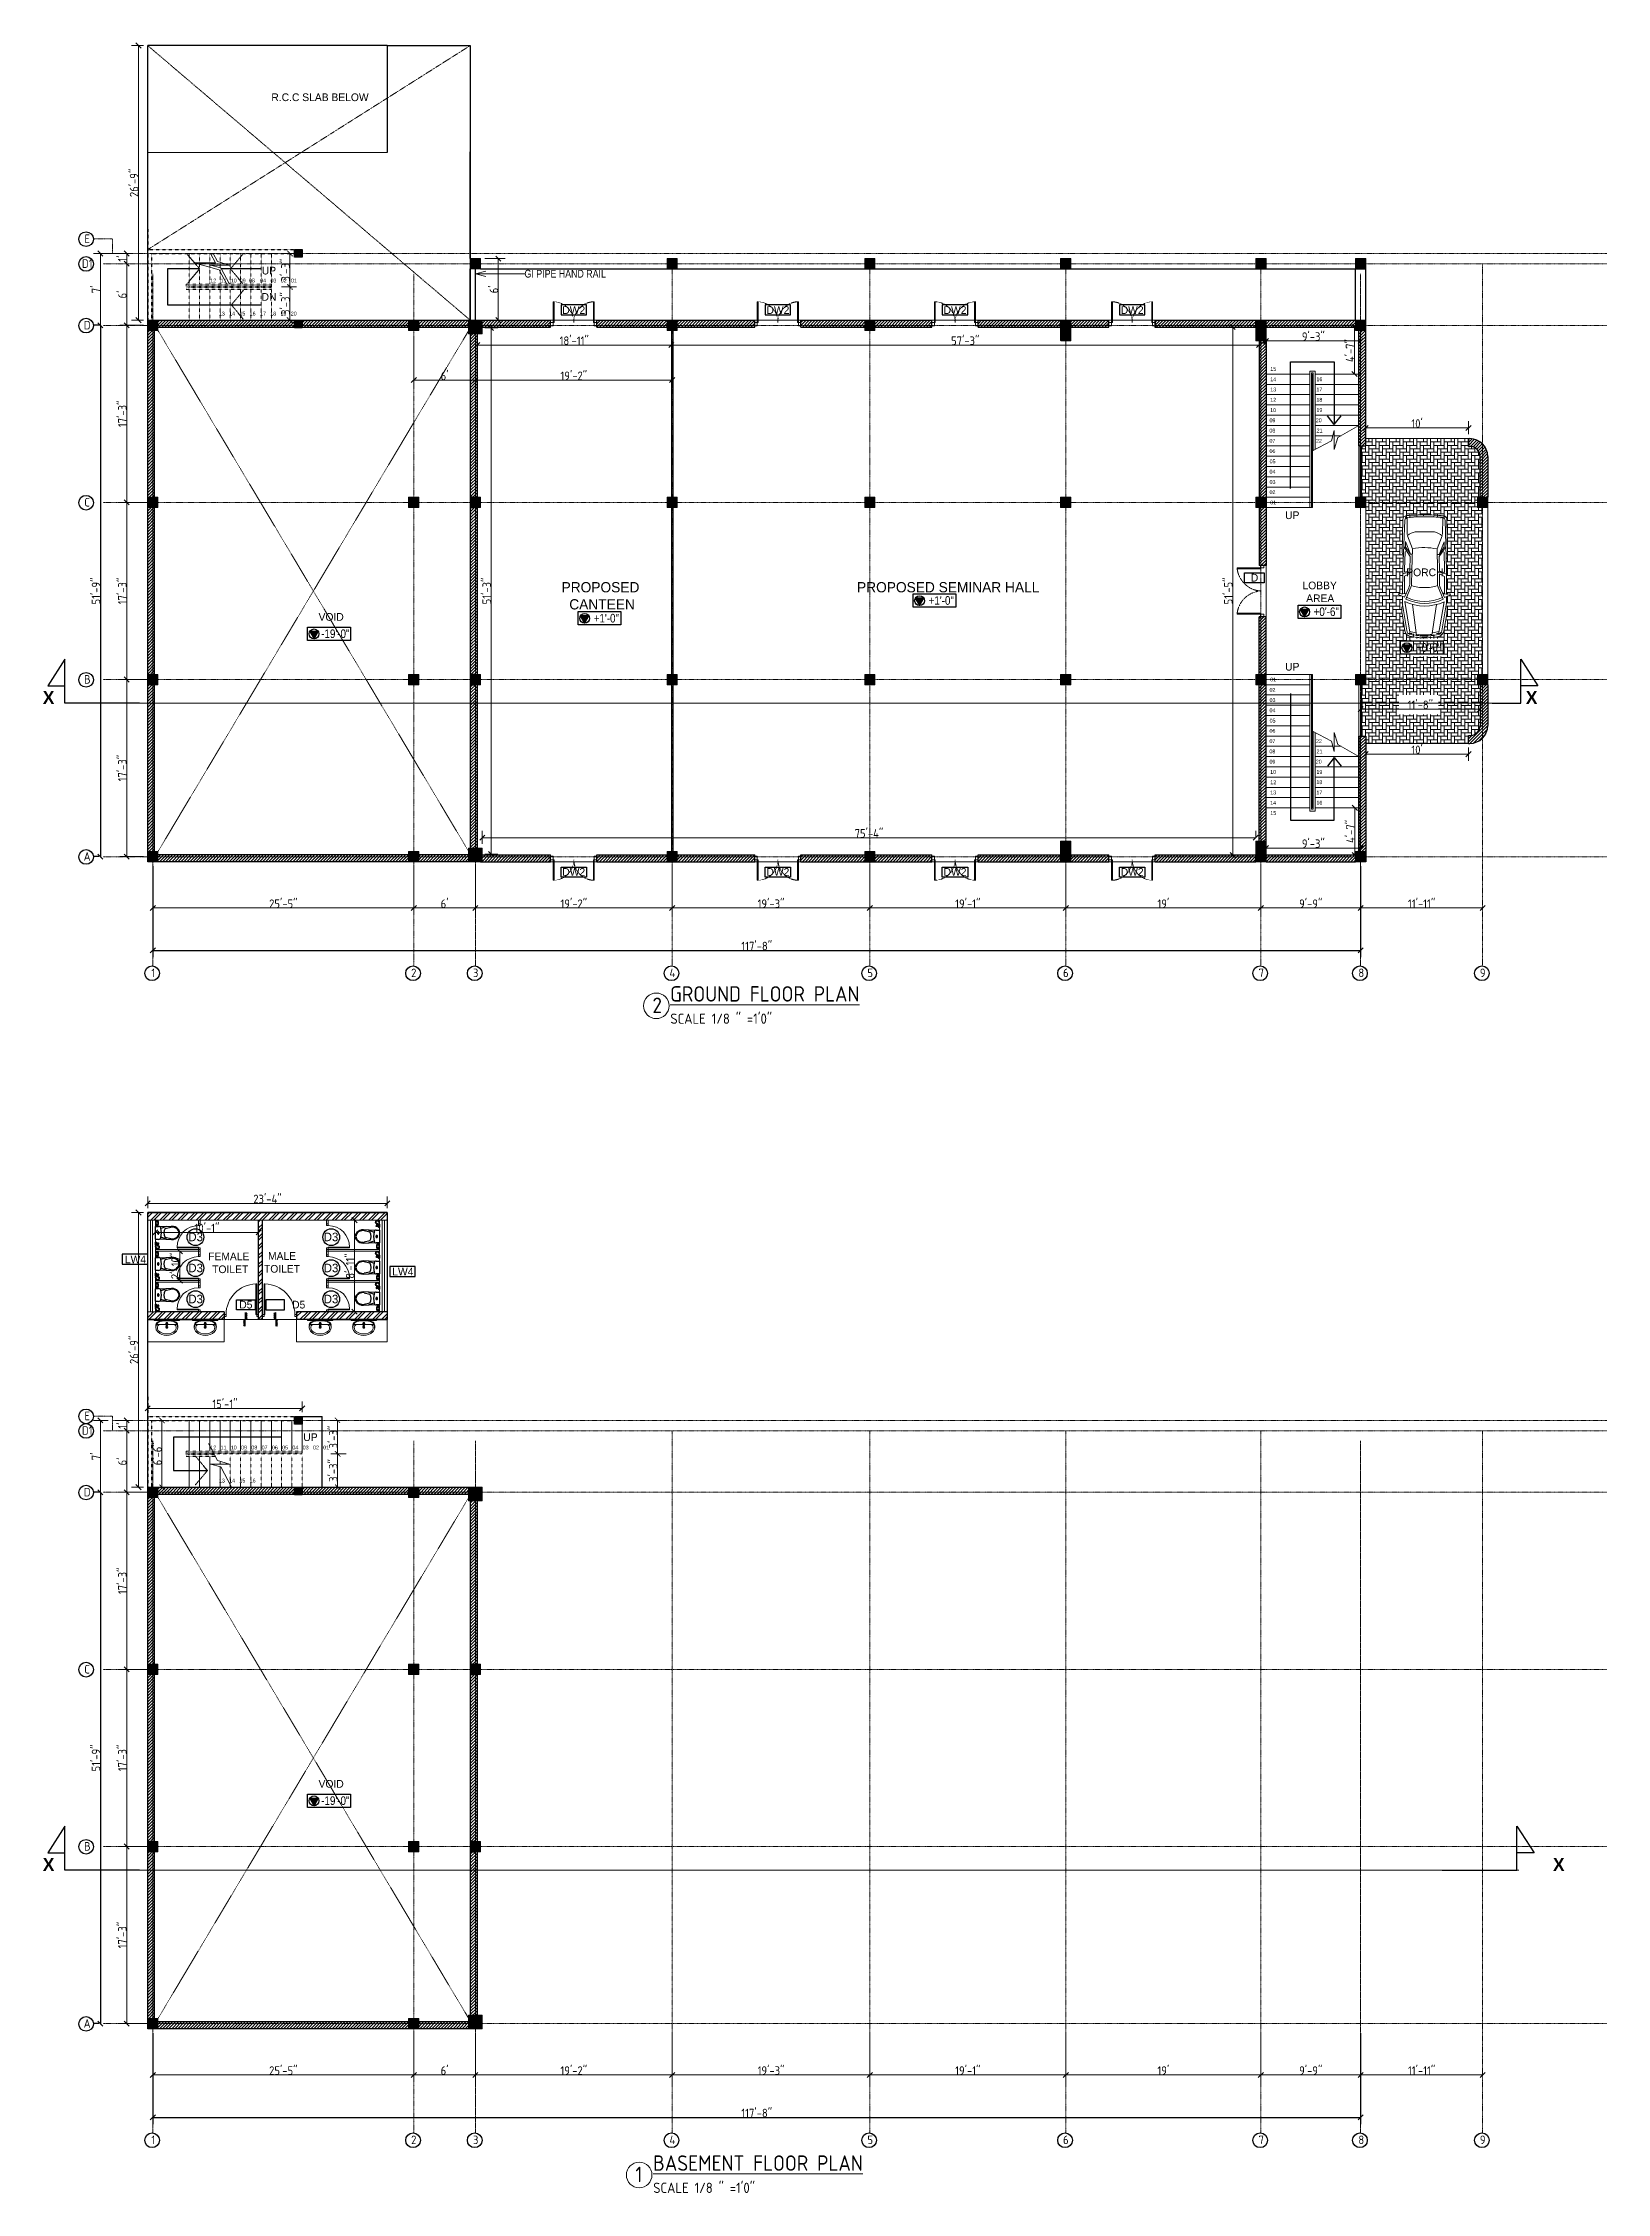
# Model space of a CAD drawing. Extents: x -95606 to 113309, y -42160 to -940.
# Drawn here: x -42643 to -40815, y -23053 to -20540 of the extents above; entities that cross this region are included whole.
import ezdxf
from ezdxf import colors
from ezdxf.entities.mleader import LeaderData, LeaderLine
from ezdxf.math import Vec2, Vec3

# ---------------------------------------------------------------- set-up
doc = ezdxf.new("R2010")
doc.units = 0
doc.header["$LTSCALE"] = 0.02
doc.header["$MEASUREMENT"] = 0
doc.header["$PDMODE"] = 3
doc.header["$PDSIZE"] = -2
for name, pattern in [('( Dashed )', [0.75, 0.5, -0.25]), ('ACAD_ISO04W100', [30, 24, -3, 0, -3]), ('CENTERX2', [101.6, 63.5, -12.7, 12.7, -12.7]), ('DASHED', [0.75, 0.5, -0.25])]:
    doc.linetypes.add(name, pattern=pattern)
doc.layers.get('0').update_dxf_attribs({"linetype": 'CONTINUOUS'})
doc.layers.get('DEFPOINTS').update_dxf_attribs({"linetype": 'CONTINUOUS'})
for name, color, linetype, lineweight in [('CENTER NEW', 210, 'DASHED', 9), ('dimension', 250, 'CONTINUOUS', 18), ('DOOR WIN TEXT', 102, 'CONTINUOUS', 25), ('Hatch', 252, 'CONTINUOUS', 9), ('RBH CENTER LINE', 1, 'ACAD_ISO04W100', 13), ('RBH DIMENSIONS', 8, 'CONTINUOUS', 15), ('RBH FURNISHING', 112, 'CONTINUOUS', 0), ('RBH HAND RAIL - 0.13', 131, 'CONTINUOUS', 13), ('RBH hatch', 43, 'CONTINUOUS', 0), ('RBH TEXT', 50, 'CONTINUOUS', 13), ('RBH TEXT FRAME', 90, 'CONTINUOUS', 25), ('RBH TEXT1', 111, 'CONTINUOUS', 0), ('RBH WALL - 0.13', 253, 'CONTINUOUS', 13), ('RBH WALL - 0.18', 252, 'CONTINUOUS', 18), ('RBH WALL - 0.30', 7, 'CONTINUOUS', 30), ('RBH-FURNITURE', 112, 'CONTINUOUS', 15)]:
    doc.layers.add(name, color=color, linetype=linetype, lineweight=lineweight)
doc.layers.add('RBH DO & WIN', color=7, linetype='CONTINUOUS', lineweight=9, true_color=0x8a008a)
doc.layers.add('RBH STAIRCASE', color=7, linetype='CONTINUOUS', lineweight=15, true_color=0x287763)
doc.layers.add('TOI-FITTING', color=15, linetype='CONTINUOUS')
doc.styles.add('RBH TEXT40', font='ARIALN.TTF')
doc.styles.add('RBH-225', font='ARIALN.TTF', dxfattribs={"height": 225})
doc.styles.add('RBH-TEXT', font='ARIALN.TTF', dxfattribs={"height": 175})
doc.styles.get("Standard").update_dxf_attribs({"font": 'ISOCP'})
doc.dimstyles.new('RBH DIM 01', dxfattribs={"dimtxt": 10, "dimasz": 6, "dimexe": 8, "dimexo": 5, "dimgap": 0.09, "dimtad": 1, "dimdec": 0, "dimzin": 0, "dimdsep": 46, "dimlunit": 4, "dimtxsty": 'Standard', "dimblk": 'OBLIQUE', "dimcen": 0.09, "dimclrd": 4, "dimclre": 1, "dimclrt": 2, "dimadec": 0, "dimazin": 0, "dimtfac": 1, "dimtdec": 0, "dimtofl": 0, "dimtmove": 0, "dimatfit": 3, "dimldrblk": 'OPEN30', "dimfxl": 1, "dimtolj": 1, "dimtzin": 0, "dimlwd": -1, "dimlwe": -1, "dimarcsym": 0})
pattern_1 = [(45, (-411609.7358, -522238.5927), (-1.767766953, 1.767766953), [])]

msp = doc.modelspace()

# ---------------------------------------------------------------- texts
at = {"layer": 'DOOR WIN TEXT', "color": 4, "char_height": 9, "style": 'RBH-225'}
for s, insert, attachment_point in [('\\pi21.999;{\\fStylus BT|b0|i0|c0|p34;DW2}', (-42058.428, -20856.999), 7), ('\\pi21.999;{\\fStylus BT|b0|i0|c0|p34;DW2}', (-41819.812, -20856.999), 7), ('\\pi21.999;{\\fStylus BT|b0|i0|c0|p34;DW2}', (-41612.812, -20856.999), 7), ('\\pi21.999;{\\fStylus BT|b0|i0|c0|p34;DW2}', (-41405.812, -20856.999), 7), ('\\pi31.744;{\\fStylus BT|b0|i0|c0|p34;D}', (-41263.455, -21160.751), 1), ('\\pi21.999;{\\fStylus BT|b0|i0|c0|p34;DW2}', (-42058.428, -21504.694), 1), ('\\pi21.999;{\\fStylus BT|b0|i0|c0|p34;DW2}', (-41819.812, -21504.694), 1), ('\\pi21.999;{\\fStylus BT|b0|i0|c0|p34;DW2}', (-41612.812, -21504.694), 1), ('\\pi21.999;{\\fStylus BT|b0|i0|c0|p34;DW2}', (-41405.812, -21504.694), 1), ('\\pi23.462;{\\fStylus BT|b0|i0|c0|p34;LW4}', (-42571.145, -21966.536), 7), ('\\pi23.462;{\\fStylus BT|b0|i0|c0|p34;LW4}', (-42258.612, -21980.81), 7), ('\\pi27.58;{\\fStylus BT|b0|i0|c0|p34;D5}', (-42441.554, -22010.384), 1), ('{\\fStylus BT|b0|i0|c0|p34;D5}', (-42336.82, -22010.384), 3)]:
    msp.add_mtext_dynamic_manual_height_columns(s, width=70.71517, gutter_width=1, heights=[0], dxfattribs=dict(at, insert=insert, attachment_point=attachment_point))
at = {"layer": 'RBH TEXT', "color": 0, "style": 'RBH-225'}
for s, width, insert, char_height, attachment_point in [('\\pi34.248;{\\fStylus BT|b0|i0|c0|p34;R.C.C SLAB BELOW}', 186.24686, (-42410.719, -20599.258), 9, 1), ('\\pi27.936;{\\fStylus BT|b0|i0|c0|p34;UP}', 70.71517, (-42415.581, -20801.837), 9, 1), ('\\pi27.682;{\\fStylus BT|b0|i0|c0|p34;DN}', 70.71517, (-42415.581, -20832.622), 9, 1), ('\\pi32.081;{\\fStylus BT|b0|i0|c0|p34;14}', 70.71517, (-41241.149, -20931.078), 4.5, 1), ('\\pi32.207;{\\fStylus BT|b0|i0|c0|p34;15}', 70.71517, (-41241.149, -20919.078), 4.5, 1), ('\\pi32.095;{\\fStylus BT|b0|i0|c0|p34;16}', 70.71517, (-41187.149, -20931.078), 4.5, 1), ('\\pi32.156;{\\fStylus BT|b0|i0|c0|p34;12}', 70.71517, (-41241.149, -20955.078), 4.5, 1), ('\\pi32.169;{\\fStylus BT|b0|i0|c0|p34;13}', 70.71517, (-41241.149, -20943.078), 4.5, 1), ('\\pi32.024;{\\fStylus BT|b0|i0|c0|p34;18}', 70.71517, (-41187.149, -20955.078), 4.5, 1), ('\\pi32.065;{\\fStylus BT|b0|i0|c0|p34;17}', 70.71517, (-41187.149, -20943.078), 4.5, 1), ('\\pi31.256;{\\fStylus BT|b0|i0|c0|p34;09}', 70.71517, (-41241.149, -20979.078), 4.5, 1), ('\\pi32.001;{\\fStylus BT|b0|i0|c0|p34;10}', 70.71517, (-41241.149, -20967.078), 4.5, 1), ('\\pi31.34;{\\fStylus BT|b0|i0|c0|p34;20}', 70.71517, (-41187.143, -20979.078), 4.5, 1), ('\\pi32.103;{\\fStylus BT|b0|i0|c0|p34;19}', 70.71517, (-41187.149, -20967.078), 4.5, 1), ('\\pi31.177;{\\fStylus BT|b0|i0|c0|p34;08}', 70.71517, (-41241.149, -20991.078), 4.5, 1), ('\\pi31.218;{\\fStylus BT|b0|i0|c0|p34;07}', 70.71517, (-41241.149, -21003.078), 4.5, 1), ('\\pi31.495;{\\fStylus BT|b0|i0|c0|p34;22}', 70.71517, (-41187.143, -21003.078), 4.5, 1), ('\\pi32.244;{\\fStylus BT|b0|i0|c0|p34;21}', 70.71517, (-41187.143, -20991.078), 4.5, 1), ('\\pi31.248;{\\fStylus BT|b0|i0|c0|p34;06}', 70.71517, (-41241.149, -21015.078), 4.5, 1), ('\\pi31.36;{\\fStylus BT|b0|i0|c0|p34;05}', 70.71517, (-41241.149, -21027.078), 4.5, 1), ('\\pi31.235;{\\fStylus BT|b0|i0|c0|p34;04}', 70.71517, (-41241.149, -21039.078), 4.5, 1), ('\\pi31.322;{\\fStylus BT|b0|i0|c0|p34;03}', 70.71517, (-41241.149, -21051.078), 4.5, 1), ('\\pi31.309;{\\fStylus BT|b0|i0|c0|p34;02}', 70.71517, (-41241.149, -21063.078), 4.5, 1), ('\\pi32.058;{\\fStylus BT|b0|i0|c0|p34;01}', 70.71517, (-41241.149, -21075.078), 4.5, 1), ('\\pi27.936;{\\fStylus BT|b0|i0|c0|p34;UP}', 70.71517, (-41219.56, -21087.76), 9, 1), ('\\pi14.627;{\\fStylus BT|b0|i0|c0|p34;PORCH}', 70.71517, (-41064.652, -21154.494), 9, 1), ('\\pi-9.3086;{\\fStylus BT|b0|i0|c0|p34;PROPOSED \\P\\pi-0.31738;CANTEEN}', 70.71517, (-42027.978, -21170.4), 12, 1), ('\\pi18.29;{\\fStylus BT|b0|i0|c0|p34;PROPOSED SEMINAR HALL}', 251.55156, (-41710.272, -21170.4), 12, 1), ('\\pi15.397;{\\fStylus BT|b0|i0|c0|p34;LOBBY \\P\\pi19.716;AREA}', 70.71517, (-41186.733, -21169.827), 9, 1), ('\\pi20.322;{\\fStylus BT|b0|i0|c0|p34;VOID}', 70.71517, (-42341.633, -21206.599), 9, 1), ('\\pi32.058;{\\fStylus BT|b0|i0|c0|p34;01}', 70.71517, (-41241.149, -21286.615), 4.5, 7), ('\\pi27.936;{\\fStylus BT|b0|i0|c0|p34;UP}', 70.71517, (-41219.56, -21273.932), 9, 7), ('\\pi29.87;{\\fStylus BT|b1|i0|c0|p34;X}', 70.71517, (-42673.409, -21297.846), 15, 1), ('\\pi31.309;{\\fStylus BT|b0|i0|c0|p34;02}', 70.71517, (-41241.149, -21298.615), 4.5, 7), ('\\pi31.322;{\\fStylus BT|b0|i0|c0|p34;03}', 70.71517, (-41241.149, -21310.615), 4.5, 7), ('\\pi29.87;{\\fStylus BT|b1|i0|c0|p34;X}', 70.71517, (-40940.104, -21297.846), 15, 1), ('\\pi31.235;{\\fStylus BT|b0|i0|c0|p34;04}', 70.71517, (-41241.149, -21322.615), 4.5, 7), ('\\pi31.36;{\\fStylus BT|b0|i0|c0|p34;05}', 70.71517, (-41241.149, -21334.615), 4.5, 7), ('\\pi31.218;{\\fStylus BT|b0|i0|c0|p34;07}', 70.71517, (-41241.149, -21358.615), 4.5, 7), ('\\pi31.248;{\\fStylus BT|b0|i0|c0|p34;06}', 70.71517, (-41241.149, -21346.615), 4.5, 7), ('\\pi31.495;{\\fStylus BT|b0|i0|c0|p34;22}', 70.71517, (-41187.143, -21358.615), 4.5, 7), ('\\pi31.177;{\\fStylus BT|b0|i0|c0|p34;08}', 70.71517, (-41241.149, -21370.615), 4.5, 7), ('\\pi31.256;{\\fStylus BT|b0|i0|c0|p34;09}', 70.71517, (-41241.149, -21382.615), 4.5, 7), ('\\pi31.34;{\\fStylus BT|b0|i0|c0|p34;20}', 70.71517, (-41187.143, -21382.615), 4.5, 7), ('\\pi32.244;{\\fStylus BT|b0|i0|c0|p34;21}', 70.71517, (-41187.143, -21370.615), 4.5, 7), ('\\pi32.001;{\\fStylus BT|b0|i0|c0|p34;10}', 70.71517, (-41241.149, -21394.615), 4.5, 7), ('\\pi32.156;{\\fStylus BT|b0|i0|c0|p34;12}', 70.71517, (-41241.149, -21406.615), 4.5, 7), ('\\pi32.024;{\\fStylus BT|b0|i0|c0|p34;18}', 70.71517, (-41187.149, -21406.615), 4.5, 7), ('\\pi32.103;{\\fStylus BT|b0|i0|c0|p34;19}', 70.71517, (-41187.149, -21394.615), 4.5, 7), ('\\pi32.081;{\\fStylus BT|b0|i0|c0|p34;14}', 70.71517, (-41241.149, -21430.615), 4.5, 7), ('\\pi32.169;{\\fStylus BT|b0|i0|c0|p34;13}', 70.71517, (-41241.149, -21418.615), 4.5, 7), ('\\pi32.065;{\\fStylus BT|b0|i0|c0|p34;17}', 70.71517, (-41187.149, -21418.615), 4.5, 7), ('\\pi32.095;{\\fStylus BT|b0|i0|c0|p34;16}', 70.71517, (-41187.149, -21430.615), 4.5, 7), ('\\pi32.207;{\\fStylus BT|b0|i0|c0|p34;15}', 70.71517, (-41241.149, -21442.615), 4.5, 7), ('\\pi27.936;{\\fStylus BT|b0|i0|c0|p34;UP}', 70.71517, (-42367.116, -22165.293), 9, 1), ('\\pi20.322;{\\fStylus BT|b0|i0|c0|p34;VOID}', 70.71517, (-42341.633, -22570.486), 9, 1), ('\\pi29.87;{\\fStylus BT|b1|i0|c0|p34;X}', 70.71517, (-42673.409, -22661.733), 15, 1), ('{\\fStylus BT|b1|i0|c0|p34;X}', 70.71517, (-40865.153, -22661.733), 15, 3)]:
    msp.add_mtext_dynamic_manual_height_columns(s, width=width, gutter_width=1, heights=[0], dxfattribs=dict(at, insert=insert, char_height=char_height, attachment_point=attachment_point))
at = {"layer": 'RBH TEXT', "char_height": 10, "attachment_point": 1}
for s, insert in [('\\pi9.8262;E', (-42604.655, -20764.119)), ('\\pi6.8262;D1', (-42604.655, -20793.124)), ('\\pi9.0415;D', (-42604.655, -20865.124)), ('\\pi9.5932;C', (-42604.655, -21072.124)), ('\\pi9.3262;B', (-42604.655, -21279.124)), ('\\pi8.8262;A', (-42604.655, -21486.124)), ('\\pi10.826;1', (-42527.487, -21622.134)), ('\\pi9.399;2', (-42222.487, -21622.134)), ('\\pi9.6191;3', (-42150.487, -21622.134)), ('\\pi9.3262;4', (-41920.487, -21622.134)), ('\\pi9.6191;5', (-41689.487, -21622.134)), ('\\pi9.279;6', (-41460.487, -21622.134)), ('\\pi9.8262;7', (-41232.487, -21622.134)), ('\\pi9.8262;8', (-41115.884, -21622.134)), ('\\pi9.2786;9', (-40973.334, -21622.134)), ('\\pi6.8262;D1', (-42604.655, -22157.012)), ('\\pi9.8262;E', (-42604.655, -22140.006)), ('\\pi9.0415;D', (-42604.655, -22229.012)), ('\\pi9.5932;C', (-42604.655, -22436.012)), ('\\pi9.3262;B', (-42604.655, -22643.012)), ('\\pi8.8262;A', (-42604.655, -22850.012)), ('\\pi10.826;1', (-42527.487, -22986.022)), ('\\pi9.399;2', (-42222.487, -22986.022)), ('\\pi9.6191;3', (-42150.487, -22986.022)), ('\\pi9.3262;4', (-41920.487, -22986.022)), ('\\pi9.6191;5', (-41689.487, -22986.022)), ('\\pi9.279;6', (-41460.487, -22986.022)), ('\\pi9.8262;7', (-41232.487, -22986.022)), ('\\pi9.8262;8', (-41115.884, -22986.022)), ('\\pi9.2786;9', (-40973.334, -22986.022))]:
    msp.add_mtext_dynamic_manual_height_columns(s, width=23.65244, gutter_width=1, heights=[0], dxfattribs=dict(at, insert=insert))
at = {"layer": 'RBH TEXT', "color": 0, "linetype": '( Dashed )', "char_height": 4.5, "attachment_point": 3, "style": 'RBH-225'}
for s, insert in [('{\\fStylus BT|b0|i0|c0|p34;12}', (-42440.953, -20815.723)), ('{\\fStylus BT|b0|i0|c0|p34;11}', (-42428.953, -20815.723)), ('{\\fStylus BT|b0|i0|c0|p34;10}', (-42416.953, -20815.723)), ('{\\fStylus BT|b0|i0|c0|p34;09}', (-42406.553, -20815.723)), ('{\\fStylus BT|b0|i0|c0|p34;08}', (-42395.803, -20815.723)), ('{\\fStylus BT|b0|i0|c0|p34;04}', (-42382.582, -20815.723)), ('{\\fStylus BT|b0|i0|c0|p34;03}', (-42370.582, -20815.723)), ('{\\fStylus BT|b0|i0|c0|p34;02}', (-42358.582, -20815.723)), ('{\\fStylus BT|b0|i0|c0|p34;01}', (-42346.582, -20815.723)), ('{\\fStylus BT|b0|i0|c0|p34;13}', (-42430.882, -20854.392)), ('{\\fStylus BT|b0|i0|c0|p34;14}', (-42418.882, -20854.392)), ('{\\fStylus BT|b0|i0|c0|p34;15}', (-42406.882, -20854.392)), ('{\\fStylus BT|b0|i0|c0|p34;16}', (-42394.882, -20854.392)), ('{\\fStylus BT|b0|i0|c0|p34;17}', (-42382.882, -20854.392)), ('{\\fStylus BT|b0|i0|c0|p34;18}', (-42370.882, -20854.392)), ('{\\fStylus BT|b0|i0|c0|p34;19}', (-42358.882, -20854.392)), ('{\\fStylus BT|b0|i0|c0|p34;20}', (-42346.882, -20854.392)), ('{\\fStylus BT|b0|i0|c0|p34;12}', (-42440.953, -22179.61)), ('{\\fStylus BT|b0|i0|c0|p34;11}', (-42428.953, -22179.61)), ('{\\fStylus BT|b0|i0|c0|p34;10}', (-42416.953, -22179.61)), ('{\\fStylus BT|b0|i0|c0|p34;09}', (-42404.953, -22179.61)), ('{\\fStylus BT|b0|i0|c0|p34;08}', (-42392.953, -22179.61)), ('{\\fStylus BT|b0|i0|c0|p34;07}', (-42380.953, -22179.61)), ('{\\fStylus BT|b0|i0|c0|p34;06}', (-42368.953, -22179.61)), ('{\\fStylus BT|b0|i0|c0|p34;05}', (-42356.953, -22179.61)), ('{\\fStylus BT|b0|i0|c0|p34;04}', (-42344.953, -22179.61)), ('{\\fStylus BT|b0|i0|c0|p34;03}', (-42332.953, -22179.61)), ('{\\fStylus BT|b0|i0|c0|p34;02}', (-42320.953, -22179.61)), ('{\\fStylus BT|b0|i0|c0|p34;01}', (-42308.953, -22179.61)), ('{\\fStylus BT|b0|i0|c0|p34;13}', (-42430.882, -22218.279)), ('{\\fStylus BT|b0|i0|c0|p34;14}', (-42418.882, -22218.279)), ('{\\fStylus BT|b0|i0|c0|p34;15}', (-42406.882, -22218.279)), ('{\\fStylus BT|b0|i0|c0|p34;16}', (-42394.882, -22218.279))]:
    msp.add_mtext_dynamic_manual_height_columns(s, width=70.71517, gutter_width=1, heights=[0], dxfattribs=dict(at, insert=insert))
at = {"layer": 'RBH TEXT', "char_height": 10}
for s, width, gutter_width, insert, attachment_point, style in [(' +1\'-0" ', 754.00156, 280, (-42002.918, -21207.591), 1, 'RBH-TEXT'), (' +1\'-0" ', 754.00156, 280, (-41611.439, -21186.9), 1, 'RBH-TEXT'), (' +0\'-6" ', 754.00156, 280, (-41161.479, -21200.018), 1, 'RBH-TEXT'), (' -19\'-0" ', 754.00156, 280, (-42321.375, -21225.699), 1, 'RBH-TEXT'), (' +0\'-0" ', 754.00156, 280, (-41041.872, -21241.854), 1, 'RBH-TEXT'), ('{\\fStylus BT|b0|i0|c0|p34;D3}', 300, 1125, (-42473.509, -21930.749), 1, 'RBH-225'), ('{\\fStylus BT|b0|i0|c0|p34;D3}', 300, 1125, (-42298.191, -21930.749), 3, 'RBH-225'), ('{\\fStylus BT|b0|i0|c0|p34;D3}', 300, 1125, (-42473.509, -21967.037), 1, 'RBH-225'), ('{\\fStylus BT|b0|i0|c0|p34;D3}', 300, 1125, (-42298.191, -21967.037), 3, 'RBH-225'), ('{\\fStylus BT|b0|i0|c0|p34;D3}', 300, 1125, (-42473.509, -22003.325), 1, 'RBH-225'), ('{\\fStylus BT|b0|i0|c0|p34;D3}', 300, 1125, (-42298.191, -22003.325), 3, 'RBH-225'), (' -19\'-0" ', 754.00156, 280, (-42321.375, -22589.587), 1, 'RBH-TEXT')]:
    msp.add_mtext_dynamic_manual_height_columns(s, width=width, gutter_width=gutter_width, heights=[0], dxfattribs=dict(at, insert=insert, attachment_point=attachment_point, style=style))
at = {"layer": 'RBH TEXT', "ltscale": 200, "char_height": 9, "width": 184.73752, "attachment_point": 2, "rotation": 359.946333}
for s, insert in [(' \\P{\\fCentury Gothic|b0|i0|c0|p34;FEMALE\\P TOILET }', (-42426.196, -21939.02)), (' \\P{\\fCentury Gothic|b0|i0|c0|p34;MALE \\PTOILET }', (-42363.955, -21938.522))]:
    msp.add_mtext(s, dxfattribs=dict(at, insert=insert))
at = {"layer": 'RBH TEXT1', "attachment_point": 1}
for s, width, insert, char_height in [('2', 375.11362, (-41931.041, -21656.004), 18), ('{\\LGROUND FLOOR PLAN}', 441.56619, (-41910.393, -21642.723), 18), ('\\A1;SCALE 1/8 " =1\'0"', 232.51435, (-41910.183, -21674.684), 12), ('{\\LBASEMENT FLOOR PLAN}', 441.56619, (-41930.393, -23009.17), 18), ('1', 375.11362, (-41951.041, -23022.451), 18), ('\\A1;SCALE 1/8 " =1\'0"', 232.51435, (-41930.183, -23041.13), 12)]:
    msp.add_mtext_dynamic_manual_height_columns(s, width=width, gutter_width=1, heights=[0], dxfattribs=dict(at, insert=insert, char_height=char_height))

# ---------------------------------------------------------------- blocks, each defined once
blk = doc.blocks.new('_Oblique')
at = {"color": 0, "linetype": 'ByBlock', "lineweight": -2}
blk.add_line((-0.5, -0.5), (0.5, 0.5), dxfattribs=at)
blk = doc.blocks.new('*D964')
at = {"layer": 'DEFPOINTS', "color": 0, "lineweight": -2, "ltscale": 0.75, "transparency": 16777216}
for p in [(-42210, -22861.2), (-42138, -22861.2), (-42138, -22915.2)]:
    blk.add_point(p, dxfattribs=at)
at = {"layer": 'RBH DIMENSIONS', "color": 1, "ltscale": 0.75, "transparency": 16777216}
for p, q in [((-42210, -22866.2), (-42210, -22923.2)), ((-42138, -22866.2), (-42138, -22923.2))]:
    blk.add_line(p, q, dxfattribs=at)
at = {"layer": 'RBH DIMENSIONS', "color": 4, "ltscale": 0.75, "transparency": 16777216}
blk.add_line((-42210, -22915.2), (-42138, -22915.2), dxfattribs=at)
at = {"layer": 'RBH DIMENSIONS', "color": 4, "ltscale": 0.75, "transparency": 16777216, "xscale": 6, "yscale": 6, "zscale": 6, "rotation": 180}
blk.add_blockref('_Oblique', (-42210, -22915.2), dxfattribs=at)
at = {"layer": 'RBH DIMENSIONS', "color": 4, "ltscale": 0.75, "transparency": 16777216, "xscale": 6, "yscale": 6, "zscale": 6}
blk.add_blockref('_Oblique', (-42138, -22915.2), dxfattribs=at)
at = {"layer": 'RBH DIMENSIONS', "color": 2, "ltscale": 0.75, "transparency": 16777216, "insert": (-42174, -22910.1), "char_height": 10, "attachment_point": 5}
blk.add_mtext("\\A1;6'", dxfattribs=at)
blk = doc.blocks.new('_Open30')
at = {"color": 0, "linetype": 'ByBlock', "lineweight": -2}
for p, q in [((-1, 0.27), (0, 0)), ((0, 0), (-1, -0.27)), ((0, 0), (-1, 0))]:
    blk.add_line(p, q, dxfattribs=at)
blk = doc.blocks.new('*D965')
at = {"layer": 'DEFPOINTS', "color": 0, "lineweight": -2, "ltscale": 0.75, "transparency": 16777216}
for p in [(-42521, -22234.2), (-42545.5, -22441.2), (-42521, -22441.2)]:
    blk.add_point(p, dxfattribs=at)
at = {"layer": 'RBH DIMENSIONS', "color": 1, "ltscale": 0.75, "transparency": 16777216}
for p, q in [((-42526, -22234.2), (-42553.5, -22234.2)), ((-42526, -22441.2), (-42553.5, -22441.2))]:
    blk.add_line(p, q, dxfattribs=at)
at = {"layer": 'RBH DIMENSIONS', "color": 4, "ltscale": 0.75, "transparency": 16777216}
blk.add_line((-42545.5, -22234.2), (-42545.5, -22441.2), dxfattribs=at)
at = {"layer": 'RBH DIMENSIONS', "color": 4, "ltscale": 0.75, "transparency": 16777216, "xscale": 6, "yscale": 6, "zscale": 6}
for p, rotation in [((-42545.5, -22234.2), 90), ((-42545.5, -22441.2), 270)]:
    blk.add_blockref('_Oblique', p, dxfattribs=dict(at, rotation=rotation))
at = {"layer": 'RBH DIMENSIONS', "color": 2, "ltscale": 0.75, "transparency": 16777216, "insert": (-42550.6, -22337.7), "char_height": 10, "attachment_point": 5, "rotation": 90}
blk.add_mtext('\\A1;17\'-3"', dxfattribs=at)
blk = doc.blocks.new('*D966')
at = {"layer": 'DEFPOINTS', "color": 0, "lineweight": -2, "ltscale": 0.75, "transparency": 16777216}
for p in [(-42521, -22441.2), (-42545.5, -22648.2), (-42521, -22648.2)]:
    blk.add_point(p, dxfattribs=at)
at = {"layer": 'RBH DIMENSIONS', "color": 1, "ltscale": 0.75, "transparency": 16777216}
for p, q in [((-42526, -22441.2), (-42553.5, -22441.2)), ((-42526, -22648.2), (-42553.5, -22648.2))]:
    blk.add_line(p, q, dxfattribs=at)
at = {"layer": 'RBH DIMENSIONS', "color": 4, "ltscale": 0.75, "transparency": 16777216}
blk.add_line((-42545.5, -22441.2), (-42545.5, -22648.2), dxfattribs=at)
at = {"layer": 'RBH DIMENSIONS', "color": 4, "ltscale": 0.75, "transparency": 16777216, "xscale": 6, "yscale": 6, "zscale": 6}
for p, rotation in [((-42545.5, -22441.2), 90), ((-42545.5, -22648.2), 270)]:
    blk.add_blockref('_Oblique', p, dxfattribs=dict(at, rotation=rotation))
at = {"layer": 'RBH DIMENSIONS', "color": 2, "ltscale": 0.75, "transparency": 16777216, "insert": (-42550.6, -22544.7), "char_height": 10, "attachment_point": 5, "rotation": 90}
blk.add_mtext('\\A1;17\'-3"', dxfattribs=at)
blk = doc.blocks.new('*D967')
at = {"layer": 'DEFPOINTS', "color": 0, "lineweight": -2, "ltscale": 0.75, "transparency": 16777216}
for p in [(-42521, -22648.2), (-42545.5, -22855.2), (-42521, -22855.2)]:
    blk.add_point(p, dxfattribs=at)
at = {"layer": 'RBH DIMENSIONS', "color": 1, "ltscale": 0.75, "transparency": 16777216}
for p, q in [((-42526, -22648.2), (-42553.5, -22648.2)), ((-42526, -22855.2), (-42553.5, -22855.2))]:
    blk.add_line(p, q, dxfattribs=at)
at = {"layer": 'RBH DIMENSIONS', "color": 4, "ltscale": 0.75, "transparency": 16777216}
blk.add_line((-42545.5, -22648.2), (-42545.5, -22855.2), dxfattribs=at)
at = {"layer": 'RBH DIMENSIONS', "color": 4, "ltscale": 0.75, "transparency": 16777216, "xscale": 6, "yscale": 6, "zscale": 6}
for p, rotation in [((-42545.5, -22648.2), 90), ((-42545.5, -22855.2), 270)]:
    blk.add_blockref('_Oblique', p, dxfattribs=dict(at, rotation=rotation))
at = {"layer": 'RBH DIMENSIONS', "color": 2, "ltscale": 0.75, "transparency": 16777216, "insert": (-42550.6, -22751.7), "char_height": 10, "attachment_point": 5, "rotation": 90}
blk.add_mtext('\\A1;17\'-3"', dxfattribs=at)
blk = doc.blocks.new('*D1074')
at = {"layer": 'DEFPOINTS', "color": 0, "lineweight": -2, "ltscale": 0.75, "transparency": 16777216}
for p in [(-42515, -22861.2), (-42210, -22861.2), (-42210, -22915.2)]:
    blk.add_point(p, dxfattribs=at)
at = {"layer": 'RBH DIMENSIONS', "color": 1, "ltscale": 0.75, "transparency": 16777216}
for p, q in [((-42515, -22866.2), (-42515, -22923.2)), ((-42210, -22866.2), (-42210, -22923.2))]:
    blk.add_line(p, q, dxfattribs=at)
at = {"layer": 'RBH DIMENSIONS', "color": 4, "ltscale": 0.75, "transparency": 16777216}
blk.add_line((-42515, -22915.2), (-42210, -22915.2), dxfattribs=at)
at = {"layer": 'RBH DIMENSIONS', "color": 4, "ltscale": 0.75, "transparency": 16777216, "xscale": 6, "yscale": 6, "zscale": 6, "rotation": 180}
blk.add_blockref('_Oblique', (-42515, -22915.2), dxfattribs=at)
at = {"layer": 'RBH DIMENSIONS', "color": 4, "ltscale": 0.75, "transparency": 16777216, "xscale": 6, "yscale": 6, "zscale": 6}
blk.add_blockref('_Oblique', (-42210, -22915.2), dxfattribs=at)
at = {"layer": 'RBH DIMENSIONS', "color": 2, "ltscale": 0.75, "transparency": 16777216, "insert": (-42362.5, -22910.1), "char_height": 10, "attachment_point": 5}
blk.add_mtext('\\A1;25\'-5"', dxfattribs=at)
blk = doc.blocks.new('*D1075')
at = {"layer": 'DEFPOINTS', "color": 0, "lineweight": -2, "ltscale": 0.75, "transparency": 16777216}
for p in [(-42138, -22861.2), (-41908, -22861.2), (-41908, -22915.2)]:
    blk.add_point(p, dxfattribs=at)
at = {"layer": 'RBH DIMENSIONS', "color": 1, "ltscale": 0.75, "transparency": 16777216}
for p, q in [((-42138, -22866.2), (-42138, -22923.2)), ((-41908, -22866.2), (-41908, -22923.2))]:
    blk.add_line(p, q, dxfattribs=at)
at = {"layer": 'RBH DIMENSIONS', "color": 4, "ltscale": 0.75, "transparency": 16777216}
blk.add_line((-42138, -22915.2), (-41908, -22915.2), dxfattribs=at)
at = {"layer": 'RBH DIMENSIONS', "color": 4, "ltscale": 0.75, "transparency": 16777216, "xscale": 6, "yscale": 6, "zscale": 6, "rotation": 180}
blk.add_blockref('_Oblique', (-42138, -22915.2), dxfattribs=at)
at = {"layer": 'RBH DIMENSIONS', "color": 4, "ltscale": 0.75, "transparency": 16777216, "xscale": 6, "yscale": 6, "zscale": 6}
blk.add_blockref('_Oblique', (-41908, -22915.2), dxfattribs=at)
at = {"layer": 'RBH DIMENSIONS', "color": 2, "ltscale": 0.75, "transparency": 16777216, "insert": (-42023, -22910.1), "char_height": 10, "attachment_point": 5}
blk.add_mtext('\\A1;19\'-2"', dxfattribs=at)
blk = doc.blocks.new('*D968')
at = {"layer": 'DEFPOINTS', "color": 0, "lineweight": -2, "ltscale": 0.75, "transparency": 16777216}
for p in [(-41448, -22861.2), (-41220, -22861.2), (-41220, -22915.2)]:
    blk.add_point(p, dxfattribs=at)
at = {"layer": 'RBH DIMENSIONS', "color": 1, "ltscale": 0.75, "transparency": 16777216}
for p, q in [((-41448, -22866.2), (-41448, -22923.2)), ((-41220, -22866.2), (-41220, -22923.2))]:
    blk.add_line(p, q, dxfattribs=at)
at = {"layer": 'RBH DIMENSIONS', "color": 4, "ltscale": 0.75, "transparency": 16777216}
blk.add_line((-41448, -22915.2), (-41220, -22915.2), dxfattribs=at)
at = {"layer": 'RBH DIMENSIONS', "color": 4, "ltscale": 0.75, "transparency": 16777216, "xscale": 6, "yscale": 6, "zscale": 6, "rotation": 180}
blk.add_blockref('_Oblique', (-41448, -22915.2), dxfattribs=at)
at = {"layer": 'RBH DIMENSIONS', "color": 4, "ltscale": 0.75, "transparency": 16777216, "xscale": 6, "yscale": 6, "zscale": 6}
blk.add_blockref('_Oblique', (-41220, -22915.2), dxfattribs=at)
at = {"layer": 'RBH DIMENSIONS', "color": 2, "ltscale": 0.75, "transparency": 16777216, "insert": (-41334, -22910.1), "char_height": 10, "attachment_point": 5}
blk.add_mtext("\\A1;19'", dxfattribs=at)
blk = doc.blocks.new('*D969')
at = {"layer": 'DEFPOINTS', "color": 0, "lineweight": -2, "ltscale": 0.75, "transparency": 16777216}
for p in [(-41220, -22861.2), (-41103.4, -22861.2), (-41103.4, -22915.2)]:
    blk.add_point(p, dxfattribs=at)
at = {"layer": 'RBH DIMENSIONS', "color": 1, "ltscale": 0.75, "transparency": 16777216}
for p, q in [((-41220, -22866.2), (-41220, -22923.2)), ((-41103.4, -22866.2), (-41103.4, -22923.2))]:
    blk.add_line(p, q, dxfattribs=at)
at = {"layer": 'RBH DIMENSIONS', "color": 4, "ltscale": 0.75, "transparency": 16777216}
blk.add_line((-41220, -22915.2), (-41103.4, -22915.2), dxfattribs=at)
at = {"layer": 'RBH DIMENSIONS', "color": 4, "ltscale": 0.75, "transparency": 16777216, "xscale": 6, "yscale": 6, "zscale": 6, "rotation": 180}
blk.add_blockref('_Oblique', (-41220, -22915.2), dxfattribs=at)
at = {"layer": 'RBH DIMENSIONS', "color": 4, "ltscale": 0.75, "transparency": 16777216, "xscale": 6, "yscale": 6, "zscale": 6}
blk.add_blockref('_Oblique', (-41103.4, -22915.2), dxfattribs=at)
at = {"layer": 'RBH DIMENSIONS', "color": 2, "ltscale": 0.75, "transparency": 16777216, "insert": (-41161.7, -22910.1), "char_height": 10, "attachment_point": 5}
blk.add_mtext('\\A1;9\'-9"', dxfattribs=at)
blk = doc.blocks.new('*D970')
at = {"layer": 'DEFPOINTS', "color": 0, "lineweight": -2, "ltscale": 0.75, "transparency": 16777216}
for p in [(-42515, -22861.2), (-41103.4, -22861.2), (-41103.4, -22964.8)]:
    blk.add_point(p, dxfattribs=at)
at = {"layer": 'DOOR WIN TEXT', "color": 1, "ltscale": 0.75, "transparency": 16777216}
for p, q in [((-42515, -22866.2), (-42515, -22972.8)), ((-41103.4, -22866.2), (-41103.4, -22972.8))]:
    blk.add_line(p, q, dxfattribs=at)
at = {"layer": 'DOOR WIN TEXT', "color": 4, "ltscale": 0.75, "transparency": 16777216}
blk.add_line((-42515, -22964.8), (-41103.4, -22964.8), dxfattribs=at)
at = {"layer": 'DOOR WIN TEXT', "color": 4, "ltscale": 0.75, "transparency": 16777216, "xscale": 6, "yscale": 6, "zscale": 6, "rotation": 180}
blk.add_blockref('_Oblique', (-42515, -22964.8), dxfattribs=at)
at = {"layer": 'DOOR WIN TEXT', "color": 4, "ltscale": 0.75, "transparency": 16777216, "xscale": 6, "yscale": 6, "zscale": 6}
blk.add_blockref('_Oblique', (-41103.4, -22964.8), dxfattribs=at)
at = {"layer": 'DOOR WIN TEXT', "color": 2, "ltscale": 0.75, "transparency": 16777216, "insert": (-41809.2, -22959.7), "char_height": 10, "attachment_point": 5}
blk.add_mtext('\\A1;117\'-8"', dxfattribs=at)
blk = doc.blocks.new('*D1076')
at = {"layer": 'DEFPOINTS', "color": 0, "lineweight": -2, "ltscale": 0.75, "transparency": 16777216}
for p in [(-42573.2, -22234.2), (-42576.3, -22855.2), (-42573.2, -22855.2)]:
    blk.add_point(p, dxfattribs=at)
at = {"layer": 'DOOR WIN TEXT', "color": 1, "ltscale": 0.75, "transparency": 16777216}
for p, q in [((-42578.2, -22234.2), (-42584.3, -22234.2)), ((-42578.2, -22855.2), (-42584.3, -22855.2))]:
    blk.add_line(p, q, dxfattribs=at)
at = {"layer": 'DOOR WIN TEXT', "color": 4, "ltscale": 0.75, "transparency": 16777216}
blk.add_line((-42576.3, -22234.2), (-42576.3, -22855.2), dxfattribs=at)
at = {"layer": 'DOOR WIN TEXT', "color": 4, "ltscale": 0.75, "transparency": 16777216, "xscale": 6, "yscale": 6, "zscale": 6}
for p, rotation in [((-42576.3, -22234.2), 90), ((-42576.3, -22855.2), 270)]:
    blk.add_blockref('_Oblique', p, dxfattribs=dict(at, rotation=rotation))
at = {"layer": 'DOOR WIN TEXT', "color": 2, "ltscale": 0.75, "transparency": 16777216, "insert": (-42581.4, -22544.7), "char_height": 10, "attachment_point": 5, "rotation": 90}
blk.add_mtext('\\A1;51\'-9"', dxfattribs=at)
blk = doc.blocks.new('*D1077')
at = {"layer": 'DEFPOINTS', "color": 0, "lineweight": -2, "ltscale": 0.75, "transparency": 16777216}
for p in [(-42521, -22136.1), (-42521, -22145.7), (-42340.5, -22145.7)]:
    blk.add_point(p, dxfattribs=at)
at = {"layer": 'RBH DIMENSIONS', "color": 1, "ltscale": 0.75, "transparency": 16777216}
for p, q in [((-42521, -22140.7), (-42521, -22128.1)), ((-42340.5, -22140.7), (-42340.5, -22128.1))]:
    blk.add_line(p, q, dxfattribs=at)
at = {"layer": 'RBH DIMENSIONS', "color": 4, "ltscale": 0.75, "transparency": 16777216}
blk.add_line((-42340.5, -22136.1), (-42521, -22136.1), dxfattribs=at)
at = {"layer": 'RBH DIMENSIONS', "color": 4, "ltscale": 0.75, "transparency": 16777216, "xscale": 6, "yscale": 6, "zscale": 6, "rotation": 180}
blk.add_blockref('_Oblique', (-42521, -22136.1), dxfattribs=at)
at = {"layer": 'RBH DIMENSIONS', "color": 4, "ltscale": 0.75, "transparency": 16777216, "xscale": 6, "yscale": 6, "zscale": 6}
blk.add_blockref('_Oblique', (-42340.5, -22136.1), dxfattribs=at)
at = {"layer": 'RBH DIMENSIONS', "color": 2, "ltscale": 0.75, "transparency": 16777216, "insert": (-42430.7, -22131), "char_height": 10, "attachment_point": 5}
blk.add_mtext('\\A1;15\'-1"', dxfattribs=at)
blk = doc.blocks.new('*D971')
at = {"layer": 'DEFPOINTS', "color": 0, "linetype": '( Dashed )', "lineweight": -2, "ltscale": 0.75, "transparency": 16777216}
for p in [(-42284.2, -22150.2), (-42299, -22189.2), (-42284.2, -22189.2)]:
    blk.add_point(p, dxfattribs=at)
at = {"layer": 'RBH DIMENSIONS', "color": 1, "ltscale": 0.75, "transparency": 16777216}
for p, q in [((-42289.2, -22150.2), (-42307, -22150.2)), ((-42289.2, -22189.2), (-42307, -22189.2))]:
    blk.add_line(p, q, dxfattribs=at)
at = {"layer": 'RBH DIMENSIONS', "color": 4, "ltscale": 0.75, "transparency": 16777216}
blk.add_line((-42299, -22150.2), (-42299, -22189.2), dxfattribs=at)
at = {"layer": 'RBH DIMENSIONS', "color": 4, "linetype": '( Dashed )', "ltscale": 0.75, "transparency": 16777216, "xscale": 6, "yscale": 6, "zscale": 6}
for p, rotation in [((-42299, -22150.2), 90), ((-42299, -22189.2), 270)]:
    blk.add_blockref('_Oblique', p, dxfattribs=dict(at, rotation=rotation))
at = {"layer": 'RBH DIMENSIONS', "color": 2, "linetype": '( Dashed )', "ltscale": 0.75, "transparency": 16777216, "insert": (-42304.1, -22169.7), "char_height": 10, "attachment_point": 5, "rotation": 90}
blk.add_mtext('\\A1;3\'-3"', dxfattribs=at)
blk = doc.blocks.new('*D972')
at = {"layer": 'DEFPOINTS', "color": 0, "linetype": '( Dashed )', "lineweight": -2, "ltscale": 0.75, "transparency": 16777216}
for p in [(-42284.2, -22189.2), (-42299, -22228.2), (-42284.2, -22228.2)]:
    blk.add_point(p, dxfattribs=at)
at = {"layer": 'RBH DIMENSIONS', "color": 1, "ltscale": 0.75, "transparency": 16777216}
for p, q in [((-42289.2, -22189.2), (-42307, -22189.2)), ((-42289.2, -22228.2), (-42307, -22228.2))]:
    blk.add_line(p, q, dxfattribs=at)
at = {"layer": 'RBH DIMENSIONS', "color": 4, "ltscale": 0.75, "transparency": 16777216}
blk.add_line((-42299, -22189.2), (-42299, -22228.2), dxfattribs=at)
at = {"layer": 'RBH DIMENSIONS', "color": 4, "linetype": '( Dashed )', "ltscale": 0.75, "transparency": 16777216, "xscale": 6, "yscale": 6, "zscale": 6}
for p, rotation in [((-42299, -22189.2), 90), ((-42299, -22228.2), 270)]:
    blk.add_blockref('_Oblique', p, dxfattribs=dict(at, rotation=rotation))
at = {"layer": 'RBH DIMENSIONS', "color": 2, "linetype": '( Dashed )', "ltscale": 0.75, "transparency": 16777216, "insert": (-42304.1, -22208.7), "char_height": 10, "attachment_point": 5, "rotation": 90}
blk.add_mtext('\\A1;3\'-3"', dxfattribs=at)
blk = doc.blocks.new('*D1078')
at = {"layer": 'DEFPOINTS', "color": 0, "linetype": '( Dashed )', "lineweight": -2, "ltscale": 0.75, "transparency": 16777216}
for p in [(-42516.5, -22150.2), (-42516.5, -22228.2), (-42504.4, -22228.2)]:
    blk.add_point(p, dxfattribs=at)
at = {"layer": 'RBH DIMENSIONS', "color": 1, "ltscale": 0.75, "transparency": 16777216}
for p, q in [((-42511.5, -22150.2), (-42496.4, -22150.2)), ((-42511.5, -22228.2), (-42496.4, -22228.2))]:
    blk.add_line(p, q, dxfattribs=at)
at = {"layer": 'RBH DIMENSIONS', "color": 4, "ltscale": 0.75, "transparency": 16777216}
blk.add_line((-42504.4, -22150.2), (-42504.4, -22228.2), dxfattribs=at)
at = {"layer": 'RBH DIMENSIONS', "color": 4, "linetype": '( Dashed )', "ltscale": 0.75, "transparency": 16777216, "xscale": 6, "yscale": 6, "zscale": 6}
for p, rotation in [((-42504.4, -22150.2), 90), ((-42504.4, -22228.2), 270)]:
    blk.add_blockref('_Oblique', p, dxfattribs=dict(at, rotation=rotation))
at = {"layer": 'RBH DIMENSIONS', "color": 2, "linetype": '( Dashed )', "ltscale": 0.75, "transparency": 16777216, "insert": (-42509.5, -22189.2), "char_height": 10, "attachment_point": 5, "rotation": 90}
blk.add_mtext('\\A1;6\'-6"', dxfattribs=at)
blk = doc.blocks.new('*D1079')
at = {"layer": 'DEFPOINTS', "color": 0, "lineweight": -2, "ltscale": 0.75, "transparency": 16777216}
for p in [(-42531.8, -21907.2), (-42521, -21907.2), (-42521, -22228.2)]:
    blk.add_point(p, dxfattribs=at)
at = {"layer": 'RBH DIMENSIONS', "color": 1, "ltscale": 0.75, "transparency": 16777216}
for p, q in [((-42526, -21907.2), (-42539.8, -21907.2)), ((-42526, -22228.2), (-42539.8, -22228.2))]:
    blk.add_line(p, q, dxfattribs=at)
at = {"layer": 'RBH DIMENSIONS', "color": 4, "ltscale": 0.75, "transparency": 16777216}
blk.add_line((-42531.8, -22228.2), (-42531.8, -21907.2), dxfattribs=at)
at = {"layer": 'RBH DIMENSIONS', "color": 4, "ltscale": 0.75, "transparency": 16777216, "xscale": 6, "yscale": 6, "zscale": 6}
for p, rotation in [((-42531.8, -21907.2), 90), ((-42531.8, -22228.2), 270)]:
    blk.add_blockref('_Oblique', p, dxfattribs=dict(at, rotation=rotation))
at = {"layer": 'RBH DIMENSIONS', "color": 2, "ltscale": 0.75, "transparency": 16777216, "insert": (-42536.9, -22067.7), "char_height": 10, "attachment_point": 5, "rotation": 90}
blk.add_mtext('\\A1;26\'-9"', dxfattribs=at)
blk = doc.blocks.new('*D1080')
at = {"layer": 'DEFPOINTS', "color": 0, "lineweight": -2, "ltscale": 0.75, "transparency": 16777216}
for p in [(-42576.3, -22150.2), (-42562.1, -22150.2), (-42570.9, -22234.2)]:
    blk.add_point(p, dxfattribs=at)
at = {"layer": 'RBH DIMENSIONS', "color": 1, "ltscale": 0.75, "transparency": 16777216}
for p, q in [((-42567.1, -22150.2), (-42584.3, -22150.2)), ((-42575.9, -22234.2), (-42584.3, -22234.2))]:
    blk.add_line(p, q, dxfattribs=at)
at = {"layer": 'RBH DIMENSIONS', "color": 4, "ltscale": 0.75, "transparency": 16777216}
blk.add_line((-42576.3, -22234.2), (-42576.3, -22150.2), dxfattribs=at)
at = {"layer": 'RBH DIMENSIONS', "color": 4, "ltscale": 0.75, "transparency": 16777216, "xscale": 6, "yscale": 6, "zscale": 6}
for p, rotation in [((-42576.3, -22150.2), 90), ((-42576.3, -22234.2), 270)]:
    blk.add_blockref('_Oblique', p, dxfattribs=dict(at, rotation=rotation))
at = {"layer": 'RBH DIMENSIONS', "color": 2, "ltscale": 0.75, "transparency": 16777216, "insert": (-42581.4, -22192.2), "char_height": 10, "attachment_point": 5, "rotation": 90}
blk.add_mtext("\\A1;7'", dxfattribs=at)
blk = doc.blocks.new('*D1081')
at = {"layer": 'DEFPOINTS', "color": 0, "lineweight": -2, "ltscale": 0.75, "transparency": 16777216}
for p in [(-42545.5, -22162.2), (-42545.5, -22162.2), (-42545.5, -22234.2)]:
    blk.add_point(p, dxfattribs=at)
at = {"layer": 'RBH DIMENSIONS', "color": 1, "ltscale": 0.75, "transparency": 16777216}
for p, q in [((-42550.5, -22162.2), (-42553.5, -22162.2)), ((-42550.5, -22234.2), (-42553.5, -22234.2))]:
    blk.add_line(p, q, dxfattribs=at)
at = {"layer": 'RBH DIMENSIONS', "color": 4, "ltscale": 0.75, "transparency": 16777216}
blk.add_line((-42545.5, -22234.2), (-42545.5, -22162.2), dxfattribs=at)
at = {"layer": 'RBH DIMENSIONS', "color": 4, "ltscale": 0.75, "transparency": 16777216, "xscale": 6, "yscale": 6, "zscale": 6}
for p, rotation in [((-42545.5, -22162.2), 90), ((-42545.5, -22234.2), 270)]:
    blk.add_blockref('_Oblique', p, dxfattribs=dict(at, rotation=rotation))
at = {"layer": 'RBH DIMENSIONS', "color": 2, "ltscale": 0.75, "transparency": 16777216, "insert": (-42550.6, -22198.2), "char_height": 10, "attachment_point": 5, "rotation": 90}
blk.add_mtext("\\A1;6'", dxfattribs=at)
blk = doc.blocks.new('*D1082')
at = {"layer": 'DEFPOINTS', "color": 0, "lineweight": -2, "ltscale": 0.75, "transparency": 16777216}
for p in [(-42545.5, -22150.2), (-42545.5, -22162.2), (-42534.6, -22150.2)]:
    blk.add_point(p, dxfattribs=at)
at = {"layer": 'RBH DIMENSIONS', "color": 1, "ltscale": 0.75, "transparency": 16777216}
for p, q in [((-42539.6, -22150.2), (-42553.5, -22150.2)), ((-42550.5, -22162.2), (-42553.5, -22162.2))]:
    blk.add_line(p, q, dxfattribs=at)
at = {"layer": 'RBH DIMENSIONS', "color": 4, "ltscale": 0.75, "transparency": 16777216}
blk.add_line((-42545.5, -22162.2), (-42545.5, -22150.2), dxfattribs=at)
at = {"layer": 'RBH DIMENSIONS', "color": 4, "ltscale": 0.75, "transparency": 16777216, "xscale": 6, "yscale": 6, "zscale": 6}
for p, rotation in [((-42545.5, -22150.2), 90), ((-42545.5, -22162.2), 270)]:
    blk.add_blockref('_Oblique', p, dxfattribs=dict(at, rotation=rotation))
at = {"layer": 'RBH DIMENSIONS', "color": 2, "ltscale": 0.75, "transparency": 16777216, "insert": (-42550.6, -22156.2), "char_height": 10, "attachment_point": 5, "rotation": 90}
blk.add_mtext("\\A1;1'", dxfattribs=at)
blk = doc.blocks.new('HAND BIDATE')
at = {"layer": 'TOI-FITTING', "color": 15, "linetype": 'Continuous'}
for p, q in [((0, -19), (0, 19)), ((24, 14), (5, 22)), ((26, -11), (26, 11)), ((37, 11), (26, 11)), ((74, 11), (58, 11)), ((72, 27), (71, -48)), ((89, -48), (93, 42)), ((93, 42), (93, 42)), ((24, -14), (5, -22)), ((37, -11), (26, -11)), ((74, -11), (58, -11))]:
    blk.add_line(p, q, dxfattribs=at)
for points in [[(40, -30), (38, -34), (36, -40), (33, -43), (31, -46), (29, -47), (26, -49), (23, -50), (19, -52), (15, -54), (11, -56), (7, -58), (3, -60), (0, -63), (-3, -66), (-6, -69), (-9, -72), (-11, -76), (-13, -79), (-15, -83), (-16, -87), (-18, -91), (-18, -95), (-19, -99), (-19, -104), (-18, -108), (-18, -112), (-17, -116), (-16, -120), (-14, -124), (-13, -128), (-11, -132), (-9, -135), (-6, -139), (-4, -142), (-1, -146), (2, -149), (6, -152), (10, -155), (15, -157), (20, -159), (25, -160), (32, -160), (54, -152), (75, -130), (85, -107), (88, -73), (85, -55)], [(53, -30), (50, -39), (47, -46), (43, -51), (39, -55), (35, -58), (31, -60), (27, -62), (24, -63), (20, -65), (17, -67), (13, -69), (10, -71), (8, -73), (5, -75), (3, -77), (1, -80), (-1, -82), (-2, -85), (-3, -88), (-5, -91), (-5, -94), (-6, -97), (-6, -100), (-6, -103), (-6, -106), (-5, -110), (-5, -113), (-4, -116), (-3, -119), (-1, -123), (0, -126), (2, -129), (4, -132), (6, -135), (8, -137), (11, -140), (13, -142), (16, -144), (19, -145), (23, -147), (26, -147), (30, -147), (48, -141), (64, -123), (73, -104), (75, -73), (74, -55)], [(40, -13), (40, -30), (53, -30), (53, -14)]]:
    blk.add_lwpolyline(points, dxfattribs=at)
for radius in [14.9, 8.16]:
    blk.add_circle((47, 0), radius, dxfattribs=at)
for centre, radius, start, end in [((3, 19), 3.38, 66.38364, 180), ((22, 11), 3.38, 0, 66.38364), ((80, 37), 13.4, 22.98561, 233.61704), ((3, -19), 3.38, 180, 293.61636), ((22, -11), 3.38, 293.61636, 0), ((80, -48), 8.57, 179.2071, 359.2071)]:
    blk.add_arc(centre, radius, start, end, dxfattribs=at)
blk = doc.blocks.new('NYHNY')
at = {"layer": 'dimension'}
blk.add_line((-242, 303), (-233, 233), dxfattribs=at)
at = {"layer": 'TOI-FITTING'}
for p, q in [((-308, -215), (-308, 150)), ((-302, 155), (-213, 155)), ((161, 159), (-171, 140)), ((12, 151), (-146, 94)), ((-22, 99), (144, 137)), ((-213, -221), (-302, -221)), ((-249, -28), (-250, -32)), ((-250, -33), (-250, -33)), ((-250, -33), (-250, -37)), ((-250, -37), (-249, -41)), ((-247, -20), (-249, -24)), ((-249, -24), (-249, -28)), ((-249, -41), (-248, -45)), ((-248, -45), (-246, -50)), ((-246, -15), (-247, -20)), ((-243, -12), (-246, -15)), ((-246, -50), (-244, -54)), ((-244, -54), (-241, -57)), ((-241, -8), (-243, -12)), ((-238, -6), (-241, -8)), ((-241, -57), (-239, -60)), ((-239, -60), (-236, -62)), ((-236, -4), (-238, -6)), ((-233, -2), (-236, -4)), ((-236, -62), (-233, -63)), ((-230, -1), (-233, -2)), ((-233, -63), (-230, -64)), ((-228, -1), (-230, -1)), ((-230, -64), (-228, -65)), ((-225, 0), (-228, -1)), ((-228, -65), (-225, -65)), ((-223, -1), (-225, 0)), ((-225, -65), (-223, -65)), ((-220, -1), (-223, -1)), ((-223, -65), (-220, -65)), ((-217, -2), (-220, -1)), ((-220, -65), (-217, -63)), ((-214, -4), (-217, -2)), ((-217, -63), (-215, -62)), ((-215, -62), (-212, -60)), ((-212, -6), (-214, -4)), ((-209, -9), (-212, -6)), ((-212, -60), (-209, -57)), ((-207, -12), (-209, -9)), ((-209, -57), (-207, -54)), ((-207, -9), (-207, -10)), ((-204, -16), (-207, -12)), ((-207, -54), (-205, -50)), ((-207, -56), (-207, -55)), ((-205, -50), (-203, -46)), ((-203, -20), (-204, -16)), ((-201, -25), (-203, -20)), ((-203, -46), (-202, -42)), ((-202, -42), (-201, -38)), ((-201, -29), (-201, -25)), ((-201, -33), (-201, -29)), ((-201, -33), (-201, -33)), ((-201, -38), (-201, -34)), ((-171, -206), (161, -225)), ((12, -216), (-146, -160)), ((147, -204), (-22, -165))]:
    blk.add_line(p, q, dxfattribs=at)
at = {"layer": 'TOI-FITTING', "color": 21}
blk.add_lwpolyline([(-308, 328), (-308, 189), (-234, 189, 1), (-234, 206), (-290, 206), (-290, 310), (-234, 310, 1.133628), (-234, 328), (-308, 328)], format="xyb", dxfattribs=at)
blk.add_lwpolyline([(-282, 216), (-282, 298), (-226, 298), (-226, 216)], close=True, dxfattribs=at)
for points in [[(-259, 298), (-259, 310)], [(-259, 206), (-259, 216)], [(-249, 298), (-249, 310)], [(-249, 206), (-249, 216)]]:
    blk.add_lwpolyline(points, dxfattribs=at)
at = {"layer": 'TOI-FITTING'}
for centre, major_axis, start_param, end_param in [((-302, 150), (3.89, -3.89), 2.356194, 3.926991), ((-213, 89), (0.2, 66.1), -1.312983, 0.00349), ((-682, -33), (0, 550), 4.458066, 4.966713), ((189, -33), (0, 249), 1.011663, 2.129931), ((167, -134), (193, -193), 2.356194, 2.441612), ((176, -88), (1, -248), 2.301865, 3.19529), ((167, -134), (7, 272), -0.292562, 0.024559), ((183, -85), (17, 220), -0.591087, -0.238156), ((208, -54), (22, 179), -0.965649, -0.546605), ((237, -33), (1, 165), -1.567408, -0.829593), ((246, -33), (2, 137), -1.557086, -1.075386), ((-302, -215), (3.89, -3.89), 3.926991, 5.497787), ((-237, -14), (15.4, 15.4), 3.297796, 4.49086), ((-237, -14), (16, -16), 4.899334, 6.061656), ((-213, -52), (16, -16), 1.758094, 2.919711), ((-213, -51), (15.3, 15.3), 0.155823, 1.349648), ((-213, -155), (0.2, -66.1), -0.003491, 1.312982), ((167, 67), (193, -193), 5.4227, 5.497787), ((176, 22), (1, 248), 3.088258, 3.981683), ((167, 67), (7, -272), -0.024564, 0.292558), ((183, 18), (17, -220), 0.238148, 0.591079), ((208, -13), (22, -179), 0.546599, 0.965643), ((237, -33), (2, 165), 3.986906, 4.724721), ((246, -33), (2, -137), 1.07538, 1.55708)]:
    blk.add_ellipse(centre, major_axis=major_axis, ratio=1, start_param=start_param, end_param=end_param, dxfattribs=at)
at = {"layer": 'TOI-FITTING', "xscale": -1.000865697860717, "yscale": 1.000865399837492, "zscale": 1.000865279999997}
blk.add_blockref('HAND BIDATE', (-212, -346), dxfattribs=at)
blk = doc.blocks.new('*D976')
at = {"layer": 'DEFPOINTS', "color": 0, "lineweight": -2, "ltscale": 0.75, "transparency": 16777216}
for p in [(-41103.4, -22915.2), (-40960.8, -22915.2), (-40960.8, -22915.2)]:
    blk.add_point(p, dxfattribs=at)
at = {"layer": 'RBH DIMENSIONS', "color": 1, "ltscale": 0.75, "transparency": 16777216}
for p, q in [((-41103.4, -22910.2), (-41103.4, -22907.2)), ((-40960.8, -22910.2), (-40960.8, -22907.2))]:
    blk.add_line(p, q, dxfattribs=at)
at = {"layer": 'RBH DIMENSIONS', "color": 4, "ltscale": 0.75, "transparency": 16777216}
blk.add_line((-41103.4, -22915.2), (-40960.8, -22915.2), dxfattribs=at)
at = {"layer": 'RBH DIMENSIONS', "color": 4, "ltscale": 0.75, "transparency": 16777216, "xscale": 6, "yscale": 6, "zscale": 6, "rotation": 180}
blk.add_blockref('_Oblique', (-41103.4, -22915.2), dxfattribs=at)
at = {"layer": 'RBH DIMENSIONS', "color": 4, "ltscale": 0.75, "transparency": 16777216, "xscale": 6, "yscale": 6, "zscale": 6}
blk.add_blockref('_Oblique', (-40960.8, -22915.2), dxfattribs=at)
at = {"layer": 'RBH DIMENSIONS', "color": 2, "ltscale": 0.75, "transparency": 16777216, "insert": (-41032.1, -22910.1), "char_height": 10, "attachment_point": 5}
blk.add_mtext('\\A1;11\'-11"', dxfattribs=at)
blk = doc.blocks.new('D2')
at = {"layer": 'RBH DO & WIN'}
blk.add_lwpolyline([(1909215.5, 151072.5), (1909240.5, 151072.5), (1909240.5, 150447.5), (1909215.5, 150447.5)], close=True, dxfattribs=at)
for points in [[(1909165.5, 150447.5), (1909215.5, 150447.5), (1909215.5, 150397.5), (1909165.5, 150397.5), (1909165.5, 150447.5)], [(1909865.5, 150447.5), (1909915.5, 150447.5), (1909915.5, 150397.5), (1909865.5, 150397.5), (1909865.5, 150447.5)]]:
    blk.add_lwpolyline(points, dxfattribs=at)
blk.add_arc((1909240.5, 150447.5), 625, 0, 90, dxfattribs=at)
blk = doc.blocks.new('*D1084')
at = {"layer": 'DEFPOINTS', "color": 0, "lineweight": -2, "ltscale": 0.75, "transparency": 16777216}
for p in [(-42512, -21916.6), (-42391.4, -21916.2), (-42391.4, -21930.4)]:
    blk.add_point(p, dxfattribs=at)
at = {"layer": 'RBH DIMENSIONS', "color": 1, "ltscale": 0.75, "transparency": 16777216}
for p, q in [((-42512, -21921.6), (-42512, -21938.4)), ((-42391.4, -21921.2), (-42391.4, -21938.4))]:
    blk.add_line(p, q, dxfattribs=at)
at = {"layer": 'RBH DIMENSIONS', "color": 4, "ltscale": 0.75, "transparency": 16777216}
blk.add_line((-42512, -21930.4), (-42391.4, -21930.4), dxfattribs=at)
at = {"layer": 'RBH DIMENSIONS', "color": 4, "ltscale": 0.75, "transparency": 16777216, "xscale": 6, "yscale": 6, "zscale": 6, "rotation": 180}
blk.add_blockref('_Oblique', (-42512, -21930.4), dxfattribs=at)
at = {"layer": 'RBH DIMENSIONS', "color": 4, "ltscale": 0.75, "transparency": 16777216, "xscale": 6, "yscale": 6, "zscale": 6}
blk.add_blockref('_Oblique', (-42391.4, -21930.4), dxfattribs=at)
at = {"layer": 'RBH DIMENSIONS', "color": 2, "ltscale": 0.75, "transparency": 16777216, "insert": (-42451.7, -21925.4), "char_height": 10, "attachment_point": 5}
blk.add_mtext('\\A1;10\'-1"', dxfattribs=at)
blk = doc.blocks.new('*D1085')
at = {"layer": 'DEFPOINTS', "color": 0, "lineweight": -2, "ltscale": 0.75, "transparency": 16777216}
for p in [(-42250, -21916.2), (-42279.3, -22023.2), (-42250, -22023.2)]:
    blk.add_point(p, dxfattribs=at)
at = {"layer": 'RBH DIMENSIONS', "color": 1, "ltscale": 0.75, "transparency": 16777216}
for p, q in [((-42255, -21916.2), (-42287.3, -21916.2)), ((-42255, -22023.2), (-42287.3, -22023.2))]:
    blk.add_line(p, q, dxfattribs=at)
at = {"layer": 'RBH DIMENSIONS', "color": 4, "ltscale": 0.75, "transparency": 16777216}
blk.add_line((-42279.3, -21916.2), (-42279.3, -22023.2), dxfattribs=at)
at = {"layer": 'RBH DIMENSIONS', "color": 4, "ltscale": 0.75, "transparency": 16777216, "xscale": 6, "yscale": 6, "zscale": 6}
for p, rotation in [((-42279.3, -21916.2), 90), ((-42279.3, -22023.2), 270)]:
    blk.add_blockref('_Oblique', p, dxfattribs=dict(at, rotation=rotation))
at = {"layer": 'RBH DIMENSIONS', "color": 2, "ltscale": 0.75, "transparency": 16777216, "insert": (-42284.4, -21969.7), "char_height": 10, "attachment_point": 5, "rotation": 90}
blk.add_mtext('\\A1;8\'-11"', dxfattribs=at)
blk = doc.blocks.new('*D1086')
at = {"layer": 'DEFPOINTS', "color": 0, "lineweight": -2, "ltscale": 0.75, "transparency": 16777216}
for p in [(-42485.9, -21952.5), (-42483.4, -21952.5), (-42485.9, -21986.8)]:
    blk.add_point(p, dxfattribs=at)
at = {"layer": 'RBH DIMENSIONS', "color": 4, "ltscale": 0.75, "transparency": 16777216}
blk.add_line((-42483.4, -21986.8), (-42483.4, -21952.5), dxfattribs=at)
at = {"layer": 'RBH DIMENSIONS', "color": 1, "ltscale": 0.75, "transparency": 16777216}
for p, q in [((-42480.9, -21952.5), (-42475.4, -21952.5)), ((-42480.9, -21986.8), (-42475.4, -21986.8))]:
    blk.add_line(p, q, dxfattribs=at)
at = {"layer": 'RBH DIMENSIONS', "color": 4, "ltscale": 0.75, "transparency": 16777216, "xscale": 6, "yscale": 6, "zscale": 6}
for p, rotation in [((-42483.4, -21952.5), 90), ((-42483.4, -21986.8), 270)]:
    blk.add_blockref('_Oblique', p, dxfattribs=dict(at, rotation=rotation))
at = {"layer": 'RBH DIMENSIONS', "color": 2, "ltscale": 0.75, "transparency": 16777216, "insert": (-42488.5, -21969.7), "char_height": 10, "attachment_point": 5, "rotation": 90}
blk.add_mtext('\\A1;2\'-10"', dxfattribs=at)
blk = doc.blocks.new('mhj')
at = {"layer": 'RBH DIMENSIONS', "ltscale": 2}
h = blk.add_hatch(dxfattribs=at)
h.set_pattern_fill('ANSI31', color=256, scale=200)
h.set_pattern_definition([(45, (-3251440.357, -418387.688), (-17.67766953, 17.67766953), [])])
h.paths.add_polyline_path([(53.8875, 196.3425), (0, 196.3425), (0, 0), (53.8875, 0)])
h.paths.add_polyline_path([(0, 0), (-53.8875, 0), (-53.8875, -196.3425), (0, -196.3425)])
for p, q in [((-53.8875, 0), (53.8875, 0)), ((0, 196.3425), (0, -196.3425))]:
    blk.add_line(p, q, dxfattribs=at)
blk = doc.blocks.new('*D981')
at = {"layer": 'DEFPOINTS', "color": 0, "lineweight": -2, "ltscale": 0.75, "transparency": 16777216}
for p in [(-41908, -22861.2), (-41677, -22861.2), (-41677, -22915.2)]:
    blk.add_point(p, dxfattribs=at)
at = {"layer": 'RBH DIMENSIONS', "color": 1, "ltscale": 0.75, "transparency": 16777216}
for p, q in [((-41908, -22866.2), (-41908, -22923.2)), ((-41677, -22866.2), (-41677, -22923.2))]:
    blk.add_line(p, q, dxfattribs=at)
at = {"layer": 'RBH DIMENSIONS', "color": 4, "ltscale": 0.75, "transparency": 16777216}
blk.add_line((-41908, -22915.2), (-41677, -22915.2), dxfattribs=at)
at = {"layer": 'RBH DIMENSIONS', "color": 4, "ltscale": 0.75, "transparency": 16777216, "xscale": 6, "yscale": 6, "zscale": 6, "rotation": 180}
blk.add_blockref('_Oblique', (-41908, -22915.2), dxfattribs=at)
at = {"layer": 'RBH DIMENSIONS', "color": 4, "ltscale": 0.75, "transparency": 16777216, "xscale": 6, "yscale": 6, "zscale": 6}
blk.add_blockref('_Oblique', (-41677, -22915.2), dxfattribs=at)
at = {"layer": 'RBH DIMENSIONS', "color": 2, "ltscale": 0.75, "transparency": 16777216, "insert": (-41792.5, -22910.1), "char_height": 10, "attachment_point": 5}
blk.add_mtext('\\A1;19\'-3"', dxfattribs=at)
blk = doc.blocks.new('*D982')
at = {"layer": 'DEFPOINTS', "color": 0, "lineweight": -2, "ltscale": 0.75, "transparency": 16777216}
for p in [(-41677, -22861.2), (-41448, -22861.2), (-41448, -22915.2)]:
    blk.add_point(p, dxfattribs=at)
at = {"layer": 'RBH DIMENSIONS', "color": 1, "ltscale": 0.75, "transparency": 16777216}
for p, q in [((-41677, -22866.2), (-41677, -22923.2)), ((-41448, -22866.2), (-41448, -22923.2))]:
    blk.add_line(p, q, dxfattribs=at)
at = {"layer": 'RBH DIMENSIONS', "color": 4, "ltscale": 0.75, "transparency": 16777216}
blk.add_line((-41677, -22915.2), (-41448, -22915.2), dxfattribs=at)
at = {"layer": 'RBH DIMENSIONS', "color": 4, "ltscale": 0.75, "transparency": 16777216, "xscale": 6, "yscale": 6, "zscale": 6, "rotation": 180}
blk.add_blockref('_Oblique', (-41677, -22915.2), dxfattribs=at)
at = {"layer": 'RBH DIMENSIONS', "color": 4, "ltscale": 0.75, "transparency": 16777216, "xscale": 6, "yscale": 6, "zscale": 6}
blk.add_blockref('_Oblique', (-41448, -22915.2), dxfattribs=at)
at = {"layer": 'RBH DIMENSIONS', "color": 2, "ltscale": 0.75, "transparency": 16777216, "insert": (-41562.5, -22910.1), "char_height": 10, "attachment_point": 5}
blk.add_mtext('\\A1;19\'-1"', dxfattribs=at)
blk = doc.blocks.new('*D1087')
at = {"layer": 'DEFPOINTS', "color": 0, "lineweight": -2, "ltscale": 0.75, "transparency": 16777216}
for p in [(-42521, -21907.2), (-42241, -21896.5), (-42241, -21907.2)]:
    blk.add_point(p, dxfattribs=at)
at = {"layer": 'dimension', "color": 1, "ltscale": 0.75, "transparency": 16777216}
for p, q in [((-42521, -21902.2), (-42521, -21888.5)), ((-42241, -21902.2), (-42241, -21888.5))]:
    blk.add_line(p, q, dxfattribs=at)
at = {"layer": 'dimension', "color": 4, "ltscale": 0.75, "transparency": 16777216}
blk.add_line((-42521, -21896.5), (-42241, -21896.5), dxfattribs=at)
at = {"layer": 'dimension', "color": 4, "ltscale": 0.75, "transparency": 16777216, "xscale": 6, "yscale": 6, "zscale": 6, "rotation": 180}
blk.add_blockref('_Oblique', (-42521, -21896.5), dxfattribs=at)
at = {"layer": 'dimension', "color": 4, "ltscale": 0.75, "transparency": 16777216, "xscale": 6, "yscale": 6, "zscale": 6}
blk.add_blockref('_Oblique', (-42241, -21896.5), dxfattribs=at)
at = {"layer": 'dimension', "color": 2, "ltscale": 0.75, "transparency": 16777216, "insert": (-42381, -21891.4), "char_height": 10, "attachment_point": 5}
blk.add_mtext('\\A1;23\'-4"', dxfattribs=at)
blk = doc.blocks.new('WB')
at = {"layer": 'RBH-FURNITURE'}
for p, q in [((14.8, 0), (-14.8, 0)), ((-14.8, -1.2), (-14.8, 0)), ((14.8, -1.2), (14.8, 0)), ((14.8, -1.2), (-14.8, -1.2)), ((-12.8, -9.9), (-12.9, -10)), ((-11.2, -6.2), (-12.2, -6.8)), ((-0.9, -6), (-10.6, -6)), ((-3, -1.2), (0, -1.2)), ((0, -1.7), (-3, -1.7)), ((-1.4, -9.3), (-0.4, -9.3)), ((-1, -5.7), (-1.1, -4.5)), ((-0.8, -6.9), (-1, -5.7)), ((-0.8, -5.6), (-0.4, -8.3)), ((-0.6, -8.4), (-0.8, -6.9)), ((-0.4, -9), (-0.5, -8.6)), ((-0.4, -9.3), (-0.4, -9)), ((3, -1.2), (0, -1.2)), ((0, -1.7), (3, -1.7)), ((0, -10.7), (0, -9.7)), ((0.8, -5.6), (0.4, -8.3)), ((0.5, -8.6), (0.4, -9)), ((0.4, -9), (0.4, -9.3)), ((0.4, -9.3), (1.4, -9.3)), ((0.8, -6.9), (0.6, -8.4)), ((1, -5.7), (0.8, -6.9)), ((0.9, -6), (10.6, -6)), ((1.1, -4.5), (1, -5.7)), ((11.2, -6.2), (12.2, -6.8)), ((12.8, -9.9), (12.9, -10))]:
    blk.add_line(p, q, dxfattribs=at)
for centre, radius in [((0, -6.1), 0.685), ((0, -4), 0.514), ((0, -6.1), 0.432), ((0, -4), 0.321)]:
    blk.add_circle(centre, radius, dxfattribs=at)
for centre, radius, start, end in [((-4.9, -8.6), 8.09, 163.1196, 198.8786), ((-4.1, -9.9), 8.67, 150.0649, 179.7323), ((-7.2, -7.6), 5.67, 120.7623, 165.9135), ((-4.5, -8.9), 8.39, 195.4747, 223.0442), ((-5.5, -9.3), 7.14, 110.9838, 148.6276), ((-10.7, -7), 0.983, 86.5266, 123.1336), ((-7.4, -9.7), 3.69, 97.2543, 195.0894), ((-5.3, -9.5), 5.76, 192.0953, 224.6543), ((0, -2.6), 16.1, 228.6421, 269.8056), ((-3.5, -16), 14.8, 87.9944, 116.1607), ((0, -2.6), 14.5, 229.3366, 269.8056), ((-3.2, -15), 13.3, 89.0694, 111.4765), ((0, -9.3), 1.17, 120.0928, 59.9072), ((0, -4.6), 1.07, 89.3443, 179.2708), ((0, -5.5), 0.972, 89.2747, 188.6156), ((0, -5.6), 0.775, 88.6678, 178.6678), ((0, -9.3), 0.811, 127.5099, 52.4901), ((0.1, -8.3), 0.662, 186.9811, 207.7666), ((0.1, -8.3), 0.662, 207.7666, 263.0189), ((0, -8.2), 0.416, 187.5946, 272.7942), ((0, -9), 0.416, 187.5946, 220.849), ((0, -9.3), 0.382, 183.1717, 272.2809), ((0, -9), 0.416, 220.849, 272.7942), ((0, -4.6), 1.07, 0.7292, 90.6557), ((0, -5.5), 0.972, 351.3844, 90.7253), ((0, -5.6), 0.775, 1.3322, 91.3322), ((0, -8.2), 0.416, 267.2058, 352.4054), ((-0.1, -8.3), 0.662, 276.9811, 332.2334), ((0, -9), 0.416, 267.2058, 352.4054), ((0, -9.3), 0.382, 267.7191, 356.8283), ((0, -2.6), 14.5, 270.1944, 310.6634), ((0, -2.6), 16.1, 270.1944, 311.3579), ((-0.1, -8.3), 0.662, 332.2334, 353.0189), ((3.5, -16), 14.8, 63.8393, 92.0056), ((3.2, -15), 13.3, 68.5235, 90.9306), ((7.4, -9.7), 3.69, 344.9106, 82.7457), ((5.5, -9.3), 7.14, 31.3724, 69.0162), ((5.3, -9.5), 5.76, 315.3457, 347.9047), ((7.2, -7.6), 5.67, 14.0865, 59.2377), ((10.7, -7), 0.983, 56.8664, 93.4734), ((4.5, -8.9), 8.39, 316.9558, 344.5253), ((4.1, -9.9), 8.67, 0.2677, 29.9351), ((4.9, -8.6), 8.09, 341.1214, 16.8804)]:
    blk.add_arc(centre, radius, start, end, dxfattribs=at)
blk = doc.blocks.new('htj')
at = {"layer": 'RBH DO & WIN'}
blk.add_lwpolyline([(-50, 947), (-75, 947), (-75, 50), (-50, 50)], close=True, dxfattribs=at)
for points in [[(-950, 50), (-1000, 50), (-1000, 0), (-950, 0), (-950, 50)], [(0, 50), (-50, 50), (-50, 0), (0, 0), (0, 50)]]:
    blk.add_lwpolyline(points, dxfattribs=at)
blk.add_arc((-55, 52), 895, 91.28503, 180.1278, dxfattribs=at)
blk = doc.blocks.new('*D927')
at = {"layer": 'DEFPOINTS', "color": 0, "lineweight": -2, "ltscale": 0.75, "transparency": 16777216}
for p in [(-42521, -20870.3), (-42545.5, -21077.3), (-42521, -21077.3)]:
    blk.add_point(p, dxfattribs=at)
at = {"layer": 'RBH DIMENSIONS', "color": 1, "ltscale": 0.75, "transparency": 16777216}
for p, q in [((-42526, -20870.3), (-42553.5, -20870.3)), ((-42526, -21077.3), (-42553.5, -21077.3))]:
    blk.add_line(p, q, dxfattribs=at)
at = {"layer": 'RBH DIMENSIONS', "color": 4, "ltscale": 0.75, "transparency": 16777216}
blk.add_line((-42545.5, -20870.3), (-42545.5, -21077.3), dxfattribs=at)
at = {"layer": 'RBH DIMENSIONS', "color": 4, "ltscale": 0.75, "transparency": 16777216, "xscale": 6, "yscale": 6, "zscale": 6}
for p, rotation in [((-42545.5, -20870.3), 90), ((-42545.5, -21077.3), 270)]:
    blk.add_blockref('_Oblique', p, dxfattribs=dict(at, rotation=rotation))
at = {"layer": 'RBH DIMENSIONS', "color": 2, "ltscale": 0.75, "transparency": 16777216, "insert": (-42550.6, -20973.8), "char_height": 10, "attachment_point": 5, "rotation": 90}
blk.add_mtext('\\A1;17\'-3"', dxfattribs=at)
blk = doc.blocks.new('*D928')
at = {"layer": 'DEFPOINTS', "color": 0, "lineweight": -2, "ltscale": 0.75, "transparency": 16777216}
for p in [(-42521, -21077.3), (-42545.5, -21284.3), (-42521, -21284.3)]:
    blk.add_point(p, dxfattribs=at)
at = {"layer": 'RBH DIMENSIONS', "color": 1, "ltscale": 0.75, "transparency": 16777216}
for p, q in [((-42526, -21077.3), (-42553.5, -21077.3)), ((-42526, -21284.3), (-42553.5, -21284.3))]:
    blk.add_line(p, q, dxfattribs=at)
at = {"layer": 'RBH DIMENSIONS', "color": 4, "ltscale": 0.75, "transparency": 16777216}
blk.add_line((-42545.5, -21077.3), (-42545.5, -21284.3), dxfattribs=at)
at = {"layer": 'RBH DIMENSIONS', "color": 4, "ltscale": 0.75, "transparency": 16777216, "xscale": 6, "yscale": 6, "zscale": 6}
for p, rotation in [((-42545.5, -21077.3), 90), ((-42545.5, -21284.3), 270)]:
    blk.add_blockref('_Oblique', p, dxfattribs=dict(at, rotation=rotation))
at = {"layer": 'RBH DIMENSIONS', "color": 2, "ltscale": 0.75, "transparency": 16777216, "insert": (-42550.6, -21180.8), "char_height": 10, "attachment_point": 5, "rotation": 90}
blk.add_mtext('\\A1;17\'-3"', dxfattribs=at)
blk = doc.blocks.new('*D929')
at = {"layer": 'DEFPOINTS', "color": 0, "lineweight": -2, "ltscale": 0.75, "transparency": 16777216}
for p in [(-42521, -21284.3), (-42545.5, -21491.3), (-42521, -21491.3)]:
    blk.add_point(p, dxfattribs=at)
at = {"layer": 'RBH DIMENSIONS', "color": 1, "ltscale": 0.75, "transparency": 16777216}
for p, q in [((-42526, -21284.3), (-42553.5, -21284.3)), ((-42526, -21491.3), (-42553.5, -21491.3))]:
    blk.add_line(p, q, dxfattribs=at)
at = {"layer": 'RBH DIMENSIONS', "color": 4, "ltscale": 0.75, "transparency": 16777216}
blk.add_line((-42545.5, -21284.3), (-42545.5, -21491.3), dxfattribs=at)
at = {"layer": 'RBH DIMENSIONS', "color": 4, "ltscale": 0.75, "transparency": 16777216, "xscale": 6, "yscale": 6, "zscale": 6}
for p, rotation in [((-42545.5, -21284.3), 90), ((-42545.5, -21491.3), 270)]:
    blk.add_blockref('_Oblique', p, dxfattribs=dict(at, rotation=rotation))
at = {"layer": 'RBH DIMENSIONS', "color": 2, "ltscale": 0.75, "transparency": 16777216, "insert": (-42550.6, -21387.8), "char_height": 10, "attachment_point": 5, "rotation": 90}
blk.add_mtext('\\A1;17\'-3"', dxfattribs=at)
blk = doc.blocks.new('*D1034')
at = {"layer": 'DEFPOINTS', "color": 0, "lineweight": -2, "ltscale": 0.75, "transparency": 16777216}
for p in [(-42515, -21497.3), (-42210, -21497.3), (-42210, -21551.3)]:
    blk.add_point(p, dxfattribs=at)
at = {"layer": 'RBH DIMENSIONS', "color": 1, "ltscale": 0.75, "transparency": 16777216}
for p, q in [((-42515, -21502.3), (-42515, -21559.3)), ((-42210, -21502.3), (-42210, -21559.3))]:
    blk.add_line(p, q, dxfattribs=at)
at = {"layer": 'RBH DIMENSIONS', "color": 4, "ltscale": 0.75, "transparency": 16777216}
blk.add_line((-42515, -21551.3), (-42210, -21551.3), dxfattribs=at)
at = {"layer": 'RBH DIMENSIONS', "color": 4, "ltscale": 0.75, "transparency": 16777216, "xscale": 6, "yscale": 6, "zscale": 6, "rotation": 180}
blk.add_blockref('_Oblique', (-42515, -21551.3), dxfattribs=at)
at = {"layer": 'RBH DIMENSIONS', "color": 4, "ltscale": 0.75, "transparency": 16777216, "xscale": 6, "yscale": 6, "zscale": 6}
blk.add_blockref('_Oblique', (-42210, -21551.3), dxfattribs=at)
at = {"layer": 'RBH DIMENSIONS', "color": 2, "ltscale": 0.75, "transparency": 16777216, "insert": (-42362.5, -21546.3), "char_height": 10, "attachment_point": 5}
blk.add_mtext('\\A1;25\'-5"', dxfattribs=at)
blk = doc.blocks.new('*D930')
at = {"layer": 'DEFPOINTS', "color": 0, "lineweight": -2, "ltscale": 0.75, "transparency": 16777216}
for p in [(-42210, -21497.3), (-42138, -21497.3), (-42138, -21551.3)]:
    blk.add_point(p, dxfattribs=at)
at = {"layer": 'RBH DIMENSIONS', "color": 1, "ltscale": 0.75, "transparency": 16777216}
for p, q in [((-42210, -21502.3), (-42210, -21559.3)), ((-42138, -21502.3), (-42138, -21559.3))]:
    blk.add_line(p, q, dxfattribs=at)
at = {"layer": 'RBH DIMENSIONS', "color": 4, "ltscale": 0.75, "transparency": 16777216}
blk.add_line((-42210, -21551.3), (-42138, -21551.3), dxfattribs=at)
at = {"layer": 'RBH DIMENSIONS', "color": 4, "ltscale": 0.75, "transparency": 16777216, "xscale": 6, "yscale": 6, "zscale": 6, "rotation": 180}
blk.add_blockref('_Oblique', (-42210, -21551.3), dxfattribs=at)
at = {"layer": 'RBH DIMENSIONS', "color": 4, "ltscale": 0.75, "transparency": 16777216, "xscale": 6, "yscale": 6, "zscale": 6}
blk.add_blockref('_Oblique', (-42138, -21551.3), dxfattribs=at)
at = {"layer": 'RBH DIMENSIONS', "color": 2, "ltscale": 0.75, "transparency": 16777216, "insert": (-42174, -21546.3), "char_height": 10, "attachment_point": 5}
blk.add_mtext("\\A1;6'", dxfattribs=at)
blk = doc.blocks.new('*D931')
at = {"layer": 'DEFPOINTS', "color": 0, "lineweight": -2, "ltscale": 0.75, "transparency": 16777216}
for p in [(-42138, -21497.3), (-41908, -21502.3), (-41908, -21551.3)]:
    blk.add_point(p, dxfattribs=at)
at = {"layer": 'RBH DIMENSIONS', "color": 1, "ltscale": 0.75, "transparency": 16777216}
for p, q in [((-42138, -21502.3), (-42138, -21559.3)), ((-41908, -21507.3), (-41908, -21559.3))]:
    blk.add_line(p, q, dxfattribs=at)
at = {"layer": 'RBH DIMENSIONS', "color": 4, "ltscale": 0.75, "transparency": 16777216}
blk.add_line((-42138, -21551.3), (-41908, -21551.3), dxfattribs=at)
at = {"layer": 'RBH DIMENSIONS', "color": 4, "ltscale": 0.75, "transparency": 16777216, "xscale": 6, "yscale": 6, "zscale": 6, "rotation": 180}
blk.add_blockref('_Oblique', (-42138, -21551.3), dxfattribs=at)
at = {"layer": 'RBH DIMENSIONS', "color": 4, "ltscale": 0.75, "transparency": 16777216, "xscale": 6, "yscale": 6, "zscale": 6}
blk.add_blockref('_Oblique', (-41908, -21551.3), dxfattribs=at)
at = {"layer": 'RBH DIMENSIONS', "color": 2, "ltscale": 0.75, "transparency": 16777216, "insert": (-42023, -21546.3), "char_height": 10, "attachment_point": 5}
blk.add_mtext('\\A1;19\'-2"', dxfattribs=at)
blk = doc.blocks.new('*D1035')
at = {"layer": 'DEFPOINTS', "color": 0, "lineweight": -2, "ltscale": 0.75, "transparency": 16777216}
for p in [(-41908, -21497.3), (-41677, -21509), (-41677, -21551.3)]:
    blk.add_point(p, dxfattribs=at)
at = {"layer": 'RBH DIMENSIONS', "color": 1, "ltscale": 0.75, "transparency": 16777216}
for p, q in [((-41908, -21502.3), (-41908, -21559.3)), ((-41677, -21514), (-41677, -21559.3))]:
    blk.add_line(p, q, dxfattribs=at)
at = {"layer": 'RBH DIMENSIONS', "color": 4, "ltscale": 0.75, "transparency": 16777216}
blk.add_line((-41908, -21551.3), (-41677, -21551.3), dxfattribs=at)
at = {"layer": 'RBH DIMENSIONS', "color": 4, "ltscale": 0.75, "transparency": 16777216, "xscale": 6, "yscale": 6, "zscale": 6, "rotation": 180}
blk.add_blockref('_Oblique', (-41908, -21551.3), dxfattribs=at)
at = {"layer": 'RBH DIMENSIONS', "color": 4, "ltscale": 0.75, "transparency": 16777216, "xscale": 6, "yscale": 6, "zscale": 6}
blk.add_blockref('_Oblique', (-41677, -21551.3), dxfattribs=at)
at = {"layer": 'RBH DIMENSIONS', "color": 2, "ltscale": 0.75, "transparency": 16777216, "insert": (-41792.5, -21546.3), "char_height": 10, "attachment_point": 5}
blk.add_mtext('\\A1;19\'-3"', dxfattribs=at)
blk = doc.blocks.new('*D1036')
at = {"layer": 'DEFPOINTS', "color": 0, "lineweight": -2, "ltscale": 0.75, "transparency": 16777216}
for p in [(-41677, -21497.3), (-41448, -21522.1), (-41448, -21551.3)]:
    blk.add_point(p, dxfattribs=at)
at = {"layer": 'RBH DIMENSIONS', "color": 1, "ltscale": 0.75, "transparency": 16777216}
for p, q in [((-41677, -21502.3), (-41677, -21559.3)), ((-41448, -21527.1), (-41448, -21559.3))]:
    blk.add_line(p, q, dxfattribs=at)
at = {"layer": 'RBH DIMENSIONS', "color": 4, "ltscale": 0.75, "transparency": 16777216}
blk.add_line((-41677, -21551.3), (-41448, -21551.3), dxfattribs=at)
at = {"layer": 'RBH DIMENSIONS', "color": 4, "ltscale": 0.75, "transparency": 16777216, "xscale": 6, "yscale": 6, "zscale": 6, "rotation": 180}
blk.add_blockref('_Oblique', (-41677, -21551.3), dxfattribs=at)
at = {"layer": 'RBH DIMENSIONS', "color": 4, "ltscale": 0.75, "transparency": 16777216, "xscale": 6, "yscale": 6, "zscale": 6}
blk.add_blockref('_Oblique', (-41448, -21551.3), dxfattribs=at)
at = {"layer": 'RBH DIMENSIONS', "color": 2, "ltscale": 0.75, "transparency": 16777216, "insert": (-41562.5, -21546.3), "char_height": 10, "attachment_point": 5}
blk.add_mtext('\\A1;19\'-1"', dxfattribs=at)
blk = doc.blocks.new('*D1037')
at = {"layer": 'DEFPOINTS', "color": 0, "lineweight": -2, "ltscale": 0.75, "transparency": 16777216}
for p in [(-41448, -21497.3), (-41220, -21530.8), (-41220, -21551.3)]:
    blk.add_point(p, dxfattribs=at)
at = {"layer": 'RBH DIMENSIONS', "color": 1, "ltscale": 0.75, "transparency": 16777216}
for p, q in [((-41448, -21502.3), (-41448, -21559.3)), ((-41220, -21535.8), (-41220, -21559.3))]:
    blk.add_line(p, q, dxfattribs=at)
at = {"layer": 'RBH DIMENSIONS', "color": 4, "ltscale": 0.75, "transparency": 16777216}
blk.add_line((-41448, -21551.3), (-41220, -21551.3), dxfattribs=at)
at = {"layer": 'RBH DIMENSIONS', "color": 4, "ltscale": 0.75, "transparency": 16777216, "xscale": 6, "yscale": 6, "zscale": 6, "rotation": 180}
blk.add_blockref('_Oblique', (-41448, -21551.3), dxfattribs=at)
at = {"layer": 'RBH DIMENSIONS', "color": 4, "ltscale": 0.75, "transparency": 16777216, "xscale": 6, "yscale": 6, "zscale": 6}
blk.add_blockref('_Oblique', (-41220, -21551.3), dxfattribs=at)
at = {"layer": 'RBH DIMENSIONS', "color": 2, "ltscale": 0.75, "transparency": 16777216, "insert": (-41334, -21546.3), "char_height": 10, "attachment_point": 5}
blk.add_mtext("\\A1;19'", dxfattribs=at)
blk = doc.blocks.new('*D1038')
at = {"layer": 'DEFPOINTS', "color": 0, "lineweight": -2, "ltscale": 0.75, "transparency": 16777216}
for p in [(-41220, -21497.3), (-41103.4, -21506), (-41103.4, -21551.3)]:
    blk.add_point(p, dxfattribs=at)
at = {"layer": 'RBH DIMENSIONS', "color": 1, "ltscale": 0.75, "transparency": 16777216}
for p, q in [((-41220, -21502.3), (-41220, -21559.3)), ((-41103.4, -21511), (-41103.4, -21559.3))]:
    blk.add_line(p, q, dxfattribs=at)
at = {"layer": 'RBH DIMENSIONS', "color": 4, "ltscale": 0.75, "transparency": 16777216}
blk.add_line((-41220, -21551.3), (-41103.4, -21551.3), dxfattribs=at)
at = {"layer": 'RBH DIMENSIONS', "color": 4, "ltscale": 0.75, "transparency": 16777216, "xscale": 6, "yscale": 6, "zscale": 6, "rotation": 180}
blk.add_blockref('_Oblique', (-41220, -21551.3), dxfattribs=at)
at = {"layer": 'RBH DIMENSIONS', "color": 4, "ltscale": 0.75, "transparency": 16777216, "xscale": 6, "yscale": 6, "zscale": 6}
blk.add_blockref('_Oblique', (-41103.4, -21551.3), dxfattribs=at)
at = {"layer": 'RBH DIMENSIONS', "color": 2, "ltscale": 0.75, "transparency": 16777216, "insert": (-41161.7, -21546.3), "char_height": 10, "attachment_point": 5}
blk.add_mtext('\\A1;9\'-9"', dxfattribs=at)
blk = doc.blocks.new('DW2')
at = {"layer": 'RBH DO & WIN', "ltscale": 0.75}
for points in [[(0, 2), (3, 2), (3, -2), (0, -2)], [(54, 2), (51, 2), (51, -2), (54, -2)], [(3, -2), (4, -2), (4, -26.1), (3, -26.1)], [(50, -2), (51, -2), (51, -26.1), (50, -26.1)]]:
    blk.add_lwpolyline(points, close=True, dxfattribs=at)
at = {"layer": 'RBH DO & WIN', "linetype": 'DASHED', "ltscale": 0.15}
for centre, start, end in [((3, -2), 270, 0), ((51.2, -2), 180, 270)]:
    blk.add_arc(centre, 24.1, start, end, dxfattribs=at)
blk = doc.blocks.new('*D932')
at = {"layer": 'DEFPOINTS', "color": 0, "lineweight": -2, "ltscale": 0.75, "transparency": 16777216}
for p in [(-42515, -21497.3), (-41103.4, -21497.3), (-41103.4, -21600.9)]:
    blk.add_point(p, dxfattribs=at)
at = {"layer": 'DOOR WIN TEXT', "color": 1, "ltscale": 0.75, "transparency": 16777216}
for p, q in [((-42515, -21502.3), (-42515, -21608.9)), ((-41103.4, -21502.3), (-41103.4, -21608.9))]:
    blk.add_line(p, q, dxfattribs=at)
at = {"layer": 'DOOR WIN TEXT', "color": 4, "ltscale": 0.75, "transparency": 16777216}
blk.add_line((-42515, -21600.9), (-41103.4, -21600.9), dxfattribs=at)
at = {"layer": 'DOOR WIN TEXT', "color": 4, "ltscale": 0.75, "transparency": 16777216, "xscale": 6, "yscale": 6, "zscale": 6, "rotation": 180}
blk.add_blockref('_Oblique', (-42515, -21600.9), dxfattribs=at)
at = {"layer": 'DOOR WIN TEXT', "color": 4, "ltscale": 0.75, "transparency": 16777216, "xscale": 6, "yscale": 6, "zscale": 6}
blk.add_blockref('_Oblique', (-41103.4, -21600.9), dxfattribs=at)
at = {"layer": 'DOOR WIN TEXT', "color": 2, "ltscale": 0.75, "transparency": 16777216, "insert": (-41809.2, -21595.8), "char_height": 10, "attachment_point": 5}
blk.add_mtext('\\A1;117\'-8"', dxfattribs=at)
blk = doc.blocks.new('*D1039')
at = {"layer": 'DEFPOINTS', "color": 0, "lineweight": -2, "ltscale": 0.75, "transparency": 16777216}
for p in [(-42573.2, -20870.3), (-42576.3, -21491.3), (-42573.2, -21491.3)]:
    blk.add_point(p, dxfattribs=at)
at = {"layer": 'DOOR WIN TEXT', "color": 1, "ltscale": 0.75, "transparency": 16777216}
for p, q in [((-42578.2, -20870.3), (-42584.3, -20870.3)), ((-42578.2, -21491.3), (-42584.3, -21491.3))]:
    blk.add_line(p, q, dxfattribs=at)
at = {"layer": 'DOOR WIN TEXT', "color": 4, "ltscale": 0.75, "transparency": 16777216}
blk.add_line((-42576.3, -20870.3), (-42576.3, -21491.3), dxfattribs=at)
at = {"layer": 'DOOR WIN TEXT', "color": 4, "ltscale": 0.75, "transparency": 16777216, "xscale": 6, "yscale": 6, "zscale": 6}
for p, rotation in [((-42576.3, -20870.3), 90), ((-42576.3, -21491.3), 270)]:
    blk.add_blockref('_Oblique', p, dxfattribs=dict(at, rotation=rotation))
at = {"layer": 'DOOR WIN TEXT', "color": 2, "ltscale": 0.75, "transparency": 16777216, "insert": (-42581.4, -21180.8), "char_height": 10, "attachment_point": 5, "rotation": 90}
blk.add_mtext('\\A1;51\'-9"', dxfattribs=at)
blk = doc.blocks.new('*D1040')
at = {"layer": 'DEFPOINTS', "color": 0, "lineweight": -2, "ltscale": 0.75, "transparency": 16777216}
for p in [(-40963.8, -21314.1), (-40963.8, -21319), (-41103.4, -21350.3)]:
    blk.add_point(p, dxfattribs=at)
at = {"layer": 'RBH DIMENSIONS', "color": 1, "ltscale": 0.75, "transparency": 16777216}
for p, q in [((-41103.4, -21345.3), (-41103.4, -21311)), ((-40963.8, -21319.1), (-40963.8, -21327))]:
    blk.add_line(p, q, dxfattribs=at)
at = {"layer": 'RBH DIMENSIONS', "color": 4, "ltscale": 0.75, "transparency": 16777216}
blk.add_line((-41103.4, -21319), (-40963.8, -21319), dxfattribs=at)
at = {"layer": 'RBH DIMENSIONS', "color": 4, "ltscale": 0.75, "transparency": 16777216, "xscale": 6, "yscale": 6, "zscale": 6, "rotation": 180}
blk.add_blockref('_Oblique', (-41103.4, -21319), dxfattribs=at)
at = {"layer": 'RBH DIMENSIONS', "color": 4, "ltscale": 0.75, "transparency": 16777216, "xscale": 6, "yscale": 6, "zscale": 6}
blk.add_blockref('_Oblique', (-40963.8, -21319), dxfattribs=at)
at = {"layer": 'RBH DIMENSIONS', "color": 2, "ltscale": 0.75, "transparency": 16777216, "insert": (-41033.6, -21313.9), "char_height": 10, "attachment_point": 5}
blk.add_mtext('\\A1;11\'-8"', dxfattribs=at)
blk = doc.blocks.new('*D933')
at = {"layer": 'DEFPOINTS', "color": 0, "lineweight": -2, "ltscale": 0.75, "transparency": 16777216}
for p in [(-41109.4, -20872.3), (-41110.6, -20927.3), (-41110.6, -20927.3)]:
    blk.add_point(p, dxfattribs=at)
at = {"layer": 'RBH DIMENSIONS', "color": 1, "ltscale": 0.75, "transparency": 16777216}
for p, q in [((-41114.4, -20872.3), (-41118.6, -20872.3)), ((-41105.6, -20927.3), (-41102.6, -20927.3))]:
    blk.add_line(p, q, dxfattribs=at)
at = {"layer": 'RBH DIMENSIONS', "color": 4, "ltscale": 0.75, "transparency": 16777216}
blk.add_line((-41110.6, -20872.3), (-41110.6, -20927.3), dxfattribs=at)
at = {"layer": 'RBH DIMENSIONS', "color": 4, "ltscale": 0.75, "transparency": 16777216, "xscale": 6, "yscale": 6, "zscale": 6}
for p, rotation in [((-41110.6, -20872.3), 90), ((-41110.6, -20927.3), 270)]:
    blk.add_blockref('_Oblique', p, dxfattribs=dict(at, rotation=rotation))
at = {"layer": 'RBH DIMENSIONS', "color": 2, "ltscale": 0.75, "transparency": 16777216, "insert": (-41115.7, -20899.8), "char_height": 10, "attachment_point": 5, "rotation": 90}
blk.add_mtext('\\A1;4\'-7"', dxfattribs=at)
blk = doc.blocks.new('*D1048')
at = {"layer": 'DEFPOINTS', "color": 0, "lineweight": -2, "ltscale": 0.75, "transparency": 16777216}
for p in [(-41097.4, -21002.7), (-40977.4, -20990.2), (-40977.4, -21002.7)]:
    blk.add_point(p, dxfattribs=at)
at = {"layer": 'RBH DIMENSIONS', "color": 1, "ltscale": 0.75, "transparency": 16777216}
for p, q in [((-41097.4, -20997.7), (-41097.4, -20982.2)), ((-40977.4, -20997.7), (-40977.4, -20982.2))]:
    blk.add_line(p, q, dxfattribs=at)
at = {"layer": 'RBH DIMENSIONS', "color": 4, "ltscale": 0.75, "transparency": 16777216}
blk.add_line((-41097.4, -20990.2), (-40977.4, -20990.2), dxfattribs=at)
at = {"layer": 'RBH DIMENSIONS', "color": 4, "ltscale": 0.75, "transparency": 16777216, "xscale": 6, "yscale": 6, "zscale": 6, "rotation": 180}
blk.add_blockref('_Oblique', (-41097.4, -20990.2), dxfattribs=at)
at = {"layer": 'RBH DIMENSIONS', "color": 4, "ltscale": 0.75, "transparency": 16777216, "xscale": 6, "yscale": 6, "zscale": 6}
blk.add_blockref('_Oblique', (-40977.4, -20990.2), dxfattribs=at)
at = {"layer": 'RBH DIMENSIONS', "color": 2, "ltscale": 0.75, "transparency": 16777216, "insert": (-41037.4, -20985.1), "char_height": 10, "attachment_point": 5}
blk.add_mtext("\\A1;10'", dxfattribs=at)
blk = doc.blocks.new('*D1049')
at = {"layer": 'DEFPOINTS', "color": 0, "lineweight": -2, "ltscale": 0.75, "transparency": 16777216}
for p in [(-41097.4, -21358.9), (-40977.4, -21358.9), (-40977.4, -21371.5)]:
    blk.add_point(p, dxfattribs=at)
at = {"layer": 'RBH DIMENSIONS', "color": 1, "ltscale": 0.75, "transparency": 16777216}
for p, q in [((-41097.4, -21363.9), (-41097.4, -21379.5)), ((-40977.4, -21363.9), (-40977.4, -21379.5))]:
    blk.add_line(p, q, dxfattribs=at)
at = {"layer": 'RBH DIMENSIONS', "color": 4, "ltscale": 0.75, "transparency": 16777216}
blk.add_line((-41097.4, -21371.5), (-40977.4, -21371.5), dxfattribs=at)
at = {"layer": 'RBH DIMENSIONS', "color": 4, "ltscale": 0.75, "transparency": 16777216, "xscale": 6, "yscale": 6, "zscale": 6, "rotation": 180}
blk.add_blockref('_Oblique', (-41097.4, -21371.5), dxfattribs=at)
at = {"layer": 'RBH DIMENSIONS', "color": 4, "ltscale": 0.75, "transparency": 16777216, "xscale": 6, "yscale": 6, "zscale": 6}
blk.add_blockref('_Oblique', (-40977.4, -21371.5), dxfattribs=at)
at = {"layer": 'RBH DIMENSIONS', "color": 2, "ltscale": 0.75, "transparency": 16777216, "insert": (-41037.4, -21366.4), "char_height": 10, "attachment_point": 5}
blk.add_mtext("\\A1;10'", dxfattribs=at)
blk = doc.blocks.new('TGHT')
at = {"layer": 'RBH FURNISHING'}
for p, q in [((332583, -254465), (332489, -255012)), ((332645, -254475), (332513, -255238)), ((332749, -254360), (332570, -255396)), ((332958, -254326), (332818, -255309)), ((333447, -254329), (333575, -255314)), ((333655, -254365), (333822, -255403)), ((333758, -254482), (333881, -255247)), ((333820, -254472), (333908, -255020)), ((332476, -255211), (332477, -255149)), ((333918, -255220), (333918, -255157)), ((332374, -255616), (332557, -255535)), ((332374, -255616), (332388, -255648)), ((332494, -255634), (332493, -256412)), ((332495, -255449), (332494, -255562)), ((332557, -255646), (332556, -256197)), ((332557, -255535), (332690, -255834)), ((332599, -255475), (332781, -255911)), ((332723, -255987), (332722, -256286)), ((332781, -255911), (332784, -256413)), ((333604, -255916), (333595, -256418)), ((333792, -255482), (333604, -255916)), ((333662, -255993), (333659, -256291)), ((333833, -255542), (333696, -255840)), ((333832, -255654), (333827, -256205)), ((334016, -255626), (333833, -255542)), ((333895, -255643), (333887, -256421)), ((333897, -255457), (333896, -255571)), ((334016, -255626), (334001, -255658)), ((332493, -256275), (332784, -256355)), ((332493, -256412), (332542, -257985)), ((332555, -256326), (332555, -256413)), ((332555, -256326), (332722, -256372)), ((332555, -256411), (332566, -256977)), ((332556, -256197), (332722, -256286)), ((332722, -256372), (332722, -256413)), ((332722, -256408), (332729, -256830)), ((332784, -256407), (332796, -257073)), ((333595, -256412), (333575, -257078)), ((333888, -256283), (333596, -256360)), ((333658, -256414), (333645, -256836)), ((333825, -256334), (333658, -256378)), ((333658, -256378), (333658, -256419)), ((333827, -256205), (333659, -256291)), ((333825, -256419), (333807, -256985)), ((333887, -256421), (333819, -257992)), ((333825, -256334), (333825, -256420)), ((332480, -258001), (332466, -256949)), ((332729, -256830), (332516, -257140)), ((332566, -256977), (332618, -256992)), ((332731, -256902), (332568, -257137)), ((332568, -257137), (332571, -257298)), ((332731, -256902), (332571, -257298)), ((332796, -257073), (332629, -257489)), ((332731, -256902), (332793, -256902)), ((333575, -257078), (333738, -257496)), ((333643, -256907), (333581, -256907)), ((333643, -256907), (333803, -257145)), ((333643, -256907), (333798, -257306)), ((333645, -256836), (333855, -257148)), ((333807, -256985), (333755, -256999)), ((333803, -257145), (333798, -257306)), ((333880, -258010), (333908, -256958)), ((332617, -258066), (332620, -257529)), ((333183, -257618), (332878, -257616)), ((333183, -257618), (333487, -257620)), ((333743, -258073), (333746, -257536))]:
    blk.add_line(p, q, dxfattribs=at)
for centre, radius, start, end in [((332789, -254500), 208, 101.78896, 170.19083), ((332789, -254500), 146, 101.78896, 170.19083), ((333190, -256423), 2026, 96.91435, 102.99536), ((333190, -256423), 2172, 89.65315, 101.78896), ((333190, -256423), 2110, 89.65315, 101.78896), ((333190, -256423), 2076, 89.65315, 96.5443), ((333190, -256423), 2076, 82.762, 89.65315), ((333190, -256423), 2172, 77.51734, 89.65315), ((333190, -256423), 2110, 77.51734, 89.65315), ((333190, -256423), 2026, 76.31094, 82.39195), ((333614, -254505), 146, 9.11547, 77.51734), ((333614, -254505), 208, 9.11547, 77.51734), ((332512, -255211), 35.6, 179.65315, 269.65315), ((333310, -255154), 833, 170.19083, 179.65315), ((333745, -255451), 1250, 170.19083, 179.87819), ((333188, -256759), 1497, 64.94282, 114.36349), ((333188, -256759), 1413, 64.6769, 114.6294), ((332647, -255445), 1250, 359.42812, 9.11547), ((333882, -255219), 35.6, 269.65315, 359.65315), ((333085, -255152), 833, 359.65315, 9.11547), ((332476, -255903), 269, 56.34421, 109.02233), ((333188, -256759), 1351, 64.6769, 114.6294), ((332348, -255987), 375, 359.87819, 23.99054), ((333137, -256834), 989, 86.72715, 111.05826), ((333238, -256834), 989, 68.24805, 92.57916), ((334037, -255997), 375, 155.31576, 179.42812), ((333910, -255911), 269, 70.28397, 122.96209), ((332501, -256949), 35.6, 89.65315, 179.65315), ((333197, -255287), 1831, 257.37324, 269.65315), ((333197, -255287), 1831, 269.65315, 281.93306), ((333872, -256957), 35.6, 359.65315, 89.65315), ((332605, -258002), 125, 179.65315, 264.07617), ((332625, -257983), 83.3, 181.05587, 264.24654), ((333215, -252336), 5762, 264.04681, 269.65303), ((333007, -257055), 576, 229.03859, 257.13762), ((333215, -252336), 5762, 269.65327, 275.2595), ((333365, -257057), 576, 282.16869, 310.26772), ((333735, -257990), 83.3, 275.05977, 358.25044), ((333755, -258009), 125, 275.23013, 359.65315), ((333215, -252323), 5837, 263.87874, 269.65303), ((332975, -246931), 11231, 271.04032, 274.04052)]:
    blk.add_arc(centre, radius, start, end, dxfattribs=at)
blk = doc.blocks.new('*D953')
at = {"layer": 'DEFPOINTS', "color": 0, "lineweight": -2, "ltscale": 0.75, "transparency": 16777216}
for p in [(-41252.9, -20872.3), (-41226, -20872.3), (-41226, -21489.3)]:
    blk.add_point(p, dxfattribs=at)
at = {"layer": 'RBH DIMENSIONS', "color": 1, "ltscale": 0.75, "transparency": 16777216}
for p, q in [((-41231, -20872.3), (-41260.9, -20872.3)), ((-41231, -21489.3), (-41260.9, -21489.3))]:
    blk.add_line(p, q, dxfattribs=at)
at = {"layer": 'RBH DIMENSIONS', "color": 4, "ltscale": 0.75, "transparency": 16777216}
blk.add_line((-41252.9, -21489.3), (-41252.9, -20872.3), dxfattribs=at)
at = {"layer": 'RBH DIMENSIONS', "color": 4, "ltscale": 0.75, "transparency": 16777216, "xscale": 6, "yscale": 6, "zscale": 6}
for p, rotation in [((-41252.9, -20872.3), 90), ((-41252.9, -21489.3), 270)]:
    blk.add_blockref('_Oblique', p, dxfattribs=dict(at, rotation=rotation))
at = {"layer": 'RBH DIMENSIONS', "color": 2, "ltscale": 0.75, "transparency": 16777216, "insert": (-41258, -21180.8), "char_height": 10, "attachment_point": 5, "rotation": 90}
blk.add_mtext('\\A1;51\'-5"', dxfattribs=at)
blk = doc.blocks.new('*D1062')
at = {"layer": 'DEFPOINTS', "color": 0, "lineweight": -2, "ltscale": 0.75, "transparency": 16777216}
for p in [(-42531.8, -20543.3), (-42521, -20543.3), (-42521, -20864.3)]:
    blk.add_point(p, dxfattribs=at)
at = {"layer": 'RBH DIMENSIONS', "color": 1, "ltscale": 0.75, "transparency": 16777216}
for p, q in [((-42526, -20543.3), (-42539.8, -20543.3)), ((-42526, -20864.3), (-42539.8, -20864.3))]:
    blk.add_line(p, q, dxfattribs=at)
at = {"layer": 'RBH DIMENSIONS', "color": 4, "ltscale": 0.75, "transparency": 16777216}
blk.add_line((-42531.8, -20864.3), (-42531.8, -20543.3), dxfattribs=at)
at = {"layer": 'RBH DIMENSIONS', "color": 4, "ltscale": 0.75, "transparency": 16777216, "xscale": 6, "yscale": 6, "zscale": 6}
for p, rotation in [((-42531.8, -20543.3), 90), ((-42531.8, -20864.3), 270)]:
    blk.add_blockref('_Oblique', p, dxfattribs=dict(at, rotation=rotation))
at = {"layer": 'RBH DIMENSIONS', "color": 2, "ltscale": 0.75, "transparency": 16777216, "insert": (-42536.9, -20703.8), "char_height": 10, "attachment_point": 5, "rotation": 90}
blk.add_mtext('\\A1;26\'-9"', dxfattribs=at)
blk = doc.blocks.new('*D957')
at = {"layer": 'DEFPOINTS', "color": 0, "lineweight": -2, "ltscale": 0.75, "transparency": 16777216}
for p in [(-42132, -20792.3), (-42116.8, -20864.3), (-42111.3, -20864.3)]:
    blk.add_point(p, dxfattribs=at)
at = {"layer": 'RBH DIMENSIONS', "color": 1, "ltscale": 0.75, "transparency": 16777216}
for p, q in [((-42127, -20792.3), (-42103.3, -20792.3)), ((-42111.8, -20864.3), (-42103.3, -20864.3))]:
    blk.add_line(p, q, dxfattribs=at)
at = {"layer": 'RBH DIMENSIONS', "color": 4, "ltscale": 0.75, "transparency": 16777216}
blk.add_line((-42111.3, -20792.3), (-42111.3, -20864.3), dxfattribs=at)
at = {"layer": 'RBH DIMENSIONS', "color": 4, "ltscale": 0.75, "transparency": 16777216, "xscale": 6, "yscale": 6, "zscale": 6}
for p, rotation in [((-42111.3, -20792.3), 90), ((-42111.3, -20864.3), 270)]:
    blk.add_blockref('_Oblique', p, dxfattribs=dict(at, rotation=rotation))
at = {"layer": 'RBH DIMENSIONS', "color": 2, "ltscale": 0.75, "transparency": 16777216, "insert": (-42116.4, -20828.3), "char_height": 10, "attachment_point": 5, "rotation": 90}
blk.add_mtext("\\A1;6'", dxfattribs=at)
blk = doc.blocks.new('*D1063')
at = {"layer": 'DEFPOINTS', "color": 0, "lineweight": -2, "ltscale": 0.75, "transparency": 16777216}
for p in [(-42576.3, -20786.3), (-42551.1, -20786.3), (-42570.9, -20870.3)]:
    blk.add_point(p, dxfattribs=at)
at = {"layer": 'RBH DIMENSIONS', "color": 1, "ltscale": 0.75, "transparency": 16777216}
for p, q in [((-42556.1, -20786.3), (-42584.3, -20786.3)), ((-42575.9, -20870.3), (-42584.3, -20870.3))]:
    blk.add_line(p, q, dxfattribs=at)
at = {"layer": 'RBH DIMENSIONS', "color": 4, "ltscale": 0.75, "transparency": 16777216}
blk.add_line((-42576.3, -20870.3), (-42576.3, -20786.3), dxfattribs=at)
at = {"layer": 'RBH DIMENSIONS', "color": 4, "ltscale": 0.75, "transparency": 16777216, "xscale": 6, "yscale": 6, "zscale": 6}
for p, rotation in [((-42576.3, -20786.3), 90), ((-42576.3, -20870.3), 270)]:
    blk.add_blockref('_Oblique', p, dxfattribs=dict(at, rotation=rotation))
at = {"layer": 'RBH DIMENSIONS', "color": 2, "ltscale": 0.75, "transparency": 16777216, "insert": (-42581.4, -20828.3), "char_height": 10, "attachment_point": 5, "rotation": 90}
blk.add_mtext("\\A1;7'", dxfattribs=at)
blk = doc.blocks.new('*D1067')
at = {"layer": 'DEFPOINTS', "color": 0, "lineweight": -2, "ltscale": 0.75, "transparency": 16777216}
for p in [(-42545.5, -20798.3), (-42545.5, -20798.3), (-42545.5, -20870.3)]:
    blk.add_point(p, dxfattribs=at)
at = {"layer": 'RBH DIMENSIONS', "color": 1, "ltscale": 0.75, "transparency": 16777216}
for p, q in [((-42550.5, -20798.3), (-42553.5, -20798.3)), ((-42550.5, -20870.3), (-42553.5, -20870.3))]:
    blk.add_line(p, q, dxfattribs=at)
at = {"layer": 'RBH DIMENSIONS', "color": 4, "ltscale": 0.75, "transparency": 16777216}
blk.add_line((-42545.5, -20870.3), (-42545.5, -20798.3), dxfattribs=at)
at = {"layer": 'RBH DIMENSIONS', "color": 4, "ltscale": 0.75, "transparency": 16777216, "xscale": 6, "yscale": 6, "zscale": 6}
for p, rotation in [((-42545.5, -20798.3), 90), ((-42545.5, -20870.3), 270)]:
    blk.add_blockref('_Oblique', p, dxfattribs=dict(at, rotation=rotation))
at = {"layer": 'RBH DIMENSIONS', "color": 2, "ltscale": 0.75, "transparency": 16777216, "insert": (-42550.6, -20834.3), "char_height": 10, "attachment_point": 5, "rotation": 90}
blk.add_mtext("\\A1;6'", dxfattribs=at)
blk = doc.blocks.new('*D1068')
at = {"layer": 'DEFPOINTS', "color": 0, "lineweight": -2, "ltscale": 0.75, "transparency": 16777216}
for p in [(-42545.5, -20786.3), (-42545.5, -20798.3), (-42534.6, -20786.3)]:
    blk.add_point(p, dxfattribs=at)
at = {"layer": 'RBH DIMENSIONS', "color": 1, "ltscale": 0.75, "transparency": 16777216}
for p, q in [((-42539.6, -20786.3), (-42553.5, -20786.3)), ((-42550.5, -20798.3), (-42553.5, -20798.3))]:
    blk.add_line(p, q, dxfattribs=at)
at = {"layer": 'RBH DIMENSIONS', "color": 4, "ltscale": 0.75, "transparency": 16777216}
blk.add_line((-42545.5, -20798.3), (-42545.5, -20786.3), dxfattribs=at)
at = {"layer": 'RBH DIMENSIONS', "color": 4, "ltscale": 0.75, "transparency": 16777216, "xscale": 6, "yscale": 6, "zscale": 6}
for p, rotation in [((-42545.5, -20786.3), 90), ((-42545.5, -20798.3), 270)]:
    blk.add_blockref('_Oblique', p, dxfattribs=dict(at, rotation=rotation))
at = {"layer": 'RBH DIMENSIONS', "color": 2, "ltscale": 0.75, "transparency": 16777216, "insert": (-42550.6, -20792.3), "char_height": 10, "attachment_point": 5, "rotation": 90}
blk.add_mtext("\\A1;1'", dxfattribs=at)
blk = doc.blocks.new('RTYB')
at = {"layer": 'RBH DO & WIN', "ltscale": 0.75}
for points in [[(0, 27), (0, 26), (-27.2, 26), (-27.2, 27)], [(4, 30), (4, 27), (0, 27), (0, 30)], [(0, -27), (0, -26), (-27.2, -26), (-27.2, -27)], [(4, -30), (4, -27), (0, -27), (0, -30)]]:
    blk.add_lwpolyline(points, close=True, dxfattribs=at)
at = {"layer": 'RBH DO & WIN', "linetype": 'DASHED', "ltscale": 0.15}
for centre, start, end in [((2.3, 29.6), 186.9833, 265.6171), ((2.3, -29.6), 94.3829, 173.0167)]:
    blk.add_arc(centre, 29.7, start, end, dxfattribs=at)
blk = doc.blocks.new('*D1083')
at = {"layer": 'DEFPOINTS', "color": 0, "lineweight": -2, "ltscale": 0.75, "transparency": 16777216}
for p in [(-41103.4, -21551.3), (-40960.8, -21551.3), (-40960.8, -21551.3)]:
    blk.add_point(p, dxfattribs=at)
at = {"layer": 'RBH DIMENSIONS', "color": 1, "ltscale": 0.75, "transparency": 16777216}
for p, q in [((-41103.4, -21546.3), (-41103.4, -21543.3)), ((-40960.8, -21556.3), (-40960.8, -21559.3))]:
    blk.add_line(p, q, dxfattribs=at)
at = {"layer": 'RBH DIMENSIONS', "color": 4, "ltscale": 0.75, "transparency": 16777216}
blk.add_line((-41103.4, -21551.3), (-40960.8, -21551.3), dxfattribs=at)
at = {"layer": 'RBH DIMENSIONS', "color": 4, "ltscale": 0.75, "transparency": 16777216, "xscale": 6, "yscale": 6, "zscale": 6, "rotation": 180}
blk.add_blockref('_Oblique', (-41103.4, -21551.3), dxfattribs=at)
at = {"layer": 'RBH DIMENSIONS', "color": 4, "ltscale": 0.75, "transparency": 16777216, "xscale": 6, "yscale": 6, "zscale": 6}
blk.add_blockref('_Oblique', (-40960.8, -21551.3), dxfattribs=at)
at = {"layer": 'RBH DIMENSIONS', "color": 2, "ltscale": 0.75, "transparency": 16777216, "insert": (-41032.1, -21546.3), "char_height": 10, "attachment_point": 5}
blk.add_mtext('\\A1;11\'-11"', dxfattribs=at)
blk = doc.blocks.new('*D973')
at = {"layer": 'DEFPOINTS', "color": 0, "lineweight": -2, "ltscale": 0.75, "transparency": 16777216}
for p in [(-41909, -20876.3), (-41222, -20892.8), (-41222, -20893.4)]:
    blk.add_point(p, dxfattribs=at)
at = {"layer": 'dimension', "color": 1, "ltscale": 0.75, "transparency": 16777216}
for p, q in [((-41909, -20881.3), (-41909, -20901.4)), ((-41222, -20897.8), (-41222, -20901.4))]:
    blk.add_line(p, q, dxfattribs=at)
at = {"layer": 'dimension', "color": 4, "ltscale": 0.75, "transparency": 16777216}
blk.add_line((-41909, -20893.4), (-41222, -20893.4), dxfattribs=at)
at = {"layer": 'dimension', "color": 4, "ltscale": 0.75, "transparency": 16777216, "xscale": 6, "yscale": 6, "zscale": 6, "rotation": 180}
blk.add_blockref('_Oblique', (-41909, -20893.4), dxfattribs=at)
at = {"layer": 'dimension', "color": 4, "ltscale": 0.75, "transparency": 16777216, "xscale": 6, "yscale": 6, "zscale": 6}
blk.add_blockref('_Oblique', (-41222, -20893.4), dxfattribs=at)
at = {"layer": 'dimension', "color": 2, "ltscale": 0.75, "transparency": 16777216, "insert": (-41565.5, -20888.3), "char_height": 10, "attachment_point": 5}
blk.add_mtext('\\A1;57\'-3"', dxfattribs=at)
blk = doc.blocks.new('*D974')
at = {"layer": 'DEFPOINTS', "color": 0, "lineweight": -2, "ltscale": 0.75, "transparency": 16777216}
for p in [(-41909, -20876.3), (-42136, -20888.6), (-42136, -20893.4)]:
    blk.add_point(p, dxfattribs=at)
at = {"layer": 'dimension', "color": 1, "ltscale": 0.75, "transparency": 16777216}
for p, q in [((-41909, -20881.3), (-41909, -20901.4)), ((-42136, -20893.6), (-42136, -20901.4))]:
    blk.add_line(p, q, dxfattribs=at)
at = {"layer": 'dimension', "color": 4, "ltscale": 0.75, "transparency": 16777216}
blk.add_line((-41909, -20893.4), (-42136, -20893.4), dxfattribs=at)
at = {"layer": 'dimension', "color": 4, "ltscale": 0.75, "transparency": 16777216, "xscale": 6, "yscale": 6, "zscale": 6, "rotation": 180}
blk.add_blockref('_Oblique', (-42136, -20893.4), dxfattribs=at)
at = {"layer": 'dimension', "color": 4, "ltscale": 0.75, "transparency": 16777216, "xscale": 6, "yscale": 6, "zscale": 6}
blk.add_blockref('_Oblique', (-41909, -20893.4), dxfattribs=at)
at = {"layer": 'dimension', "color": 2, "ltscale": 0.75, "transparency": 16777216, "insert": (-42022.5, -20888.3), "char_height": 10, "attachment_point": 5}
blk.add_mtext('\\A1;18\'-11"', dxfattribs=at)
blk = doc.blocks.new('*D975')
at = {"layer": 'DEFPOINTS', "color": 0, "lineweight": -2, "ltscale": 0.75, "transparency": 16777216}
for p in [(-42132, -20873.3), (-42132, -21488.3), (-42119.7, -21488.3)]:
    blk.add_point(p, dxfattribs=at)
at = {"layer": 'dimension', "color": 1, "ltscale": 0.75, "transparency": 16777216}
for p, q in [((-42127, -20873.3), (-42111.7, -20873.3)), ((-42127, -21488.3), (-42111.7, -21488.3))]:
    blk.add_line(p, q, dxfattribs=at)
at = {"layer": 'dimension', "color": 4, "ltscale": 0.75, "transparency": 16777216}
blk.add_line((-42119.7, -20873.3), (-42119.7, -21488.3), dxfattribs=at)
at = {"layer": 'dimension', "color": 4, "ltscale": 0.75, "transparency": 16777216, "xscale": 6, "yscale": 6, "zscale": 6}
for p, rotation in [((-42119.7, -20873.3), 90), ((-42119.7, -21488.3), 270)]:
    blk.add_blockref('_Oblique', p, dxfattribs=dict(at, rotation=rotation))
at = {"layer": 'dimension', "color": 2, "ltscale": 0.75, "transparency": 16777216, "insert": (-42124.8, -21180.8), "char_height": 10, "attachment_point": 5, "rotation": 90}
blk.add_mtext('\\A1;51\'-3"', dxfattribs=at)
blk = doc.blocks.new('*D980')
at = {"layer": 'DEFPOINTS', "color": 0, "lineweight": -2, "ltscale": 0.75, "transparency": 16777216}
for p in [(-42130, -21481.3), (-41226, -21469.2), (-41226, -21473.3)]:
    blk.add_point(p, dxfattribs=at)
at = {"layer": 'dimension', "color": 1, "ltscale": 0.75, "transparency": 16777216}
for p, q in [((-42130, -21476.3), (-42130, -21461.2)), ((-41226, -21468.3), (-41226, -21461.2))]:
    blk.add_line(p, q, dxfattribs=at)
at = {"layer": 'dimension', "color": 4, "ltscale": 0.75, "transparency": 16777216}
blk.add_line((-42130, -21469.2), (-41226, -21469.2), dxfattribs=at)
at = {"layer": 'dimension', "color": 4, "ltscale": 0.75, "transparency": 16777216, "xscale": 6, "yscale": 6, "zscale": 6, "rotation": 180}
blk.add_blockref('_Oblique', (-42130, -21469.2), dxfattribs=at)
at = {"layer": 'dimension', "color": 4, "ltscale": 0.75, "transparency": 16777216, "xscale": 6, "yscale": 6, "zscale": 6}
blk.add_blockref('_Oblique', (-41226, -21469.2), dxfattribs=at)
at = {"layer": 'dimension', "color": 2, "ltscale": 0.75, "transparency": 16777216, "insert": (-41678, -21464.1), "char_height": 10, "attachment_point": 5}
blk.add_mtext('\\A1;75\'-4"', dxfattribs=at)
blk = doc.blocks.new('*D983')
at = {"layer": 'DEFPOINTS', "color": 0, "lineweight": -2, "ltscale": 0.75, "transparency": 16777216}
for p in [(-41214, -21481.2), (-41214, -21489.3), (-41103.4, -21519.2)]:
    blk.add_point(p, dxfattribs=at)
at = {"layer": 'dimension', "color": 1, "ltscale": 0.75, "transparency": 16777216}
for p, q in [((-41214, -21484.3), (-41214, -21473.2)), ((-41103.4, -21514.2), (-41103.4, -21473.2))]:
    blk.add_line(p, q, dxfattribs=at)
at = {"layer": 'dimension', "color": 4, "ltscale": 0.75, "transparency": 16777216}
blk.add_line((-41103.4, -21481.2), (-41214, -21481.2), dxfattribs=at)
at = {"layer": 'dimension', "color": 4, "ltscale": 0.75, "transparency": 16777216, "xscale": 6, "yscale": 6, "zscale": 6, "rotation": 180}
blk.add_blockref('_Oblique', (-41214, -21481.2), dxfattribs=at)
at = {"layer": 'dimension', "color": 4, "ltscale": 0.75, "transparency": 16777216, "xscale": 6, "yscale": 6, "zscale": 6}
blk.add_blockref('_Oblique', (-41103.4, -21481.2), dxfattribs=at)
at = {"layer": 'dimension', "color": 2, "ltscale": 0.75, "transparency": 16777216, "insert": (-41158.7, -21476.1), "char_height": 10, "attachment_point": 5}
blk.add_mtext('\\A1;9\'-3"', dxfattribs=at)
blk = doc.blocks.new('*D984')
at = {"layer": 'DEFPOINTS', "color": 0, "linetype": '( Dashed )', "lineweight": -2, "ltscale": 0.75, "transparency": 16777216}
for p in [(-42369.7, -20786.3), (-42369.7, -20825.3), (-42354.9, -20825.3)]:
    blk.add_point(p, dxfattribs=at)
at = {"layer": 'RBH DIMENSIONS', "color": 1, "ltscale": 0.75, "transparency": 16777216}
for p, q in [((-42364.7, -20786.3), (-42346.9, -20786.3)), ((-42364.7, -20825.3), (-42346.9, -20825.3))]:
    blk.add_line(p, q, dxfattribs=at)
at = {"layer": 'RBH DIMENSIONS', "color": 4, "ltscale": 0.75, "transparency": 16777216}
blk.add_line((-42354.9, -20786.3), (-42354.9, -20825.3), dxfattribs=at)
at = {"layer": 'RBH DIMENSIONS', "color": 4, "linetype": '( Dashed )', "ltscale": 0.75, "transparency": 16777216, "xscale": 6, "yscale": 6, "zscale": 6}
for p, rotation in [((-42354.9, -20786.3), 90), ((-42354.9, -20825.3), 270)]:
    blk.add_blockref('_Oblique', p, dxfattribs=dict(at, rotation=rotation))
at = {"layer": 'RBH DIMENSIONS', "color": 2, "linetype": '( Dashed )', "ltscale": 0.75, "transparency": 16777216, "insert": (-42360, -20805.8), "char_height": 10, "attachment_point": 5, "rotation": 90}
blk.add_mtext('\\A1;3\'-3"', dxfattribs=at)
blk = doc.blocks.new('*D985')
at = {"layer": 'DEFPOINTS', "color": 0, "linetype": '( Dashed )', "lineweight": -2, "ltscale": 0.75, "transparency": 16777216}
for p in [(-42369.7, -20825.3), (-42369.7, -20864.3), (-42354.9, -20864.3)]:
    blk.add_point(p, dxfattribs=at)
at = {"layer": 'RBH DIMENSIONS', "color": 1, "ltscale": 0.75, "transparency": 16777216}
for p, q in [((-42364.7, -20825.3), (-42346.9, -20825.3)), ((-42364.7, -20864.3), (-42346.9, -20864.3))]:
    blk.add_line(p, q, dxfattribs=at)
at = {"layer": 'RBH DIMENSIONS', "color": 4, "ltscale": 0.75, "transparency": 16777216}
blk.add_line((-42354.9, -20825.3), (-42354.9, -20864.3), dxfattribs=at)
at = {"layer": 'RBH DIMENSIONS', "color": 4, "linetype": '( Dashed )', "ltscale": 0.75, "transparency": 16777216, "xscale": 6, "yscale": 6, "zscale": 6}
for p, rotation in [((-42354.9, -20825.3), 90), ((-42354.9, -20864.3), 270)]:
    blk.add_blockref('_Oblique', p, dxfattribs=dict(at, rotation=rotation))
at = {"layer": 'RBH DIMENSIONS', "color": 2, "linetype": '( Dashed )', "ltscale": 0.75, "transparency": 16777216, "insert": (-42360, -20844.8), "char_height": 10, "attachment_point": 5, "rotation": 90}
blk.add_mtext('\\A1;3\'-3"', dxfattribs=at)
blk = doc.blocks.new('*D986')
at = {"layer": 'DEFPOINTS', "color": 0, "lineweight": -2, "ltscale": 0.75, "transparency": 16777216}
for p in [(-42210, -20880.3), (-42138, -20880.3), (-42138, -20934.3)]:
    blk.add_point(p, dxfattribs=at)
at = {"layer": 'RBH DIMENSIONS', "color": 1, "ltscale": 0.75, "transparency": 16777216}
for p, q in [((-42210, -20885.3), (-42210, -20942.3)), ((-42138, -20885.3), (-42138, -20942.3))]:
    blk.add_line(p, q, dxfattribs=at)
at = {"layer": 'RBH DIMENSIONS', "color": 4, "ltscale": 0.75, "transparency": 16777216}
blk.add_line((-42210, -20934.3), (-42138, -20934.3), dxfattribs=at)
at = {"layer": 'RBH DIMENSIONS', "color": 4, "ltscale": 0.75, "transparency": 16777216, "xscale": 6, "yscale": 6, "zscale": 6, "rotation": 180}
blk.add_blockref('_Oblique', (-42210, -20934.3), dxfattribs=at)
at = {"layer": 'RBH DIMENSIONS', "color": 4, "ltscale": 0.75, "transparency": 16777216, "xscale": 6, "yscale": 6, "zscale": 6}
blk.add_blockref('_Oblique', (-42138, -20934.3), dxfattribs=at)
at = {"layer": 'RBH DIMENSIONS', "color": 2, "ltscale": 0.75, "transparency": 16777216, "insert": (-42174, -20929.3), "char_height": 10, "attachment_point": 5}
blk.add_mtext("\\A1;6'", dxfattribs=at)
blk = doc.blocks.new('*D987')
at = {"layer": 'DEFPOINTS', "color": 0, "lineweight": -2, "ltscale": 0.75, "transparency": 16777216}
for p in [(-42138, -20880.3), (-41908, -20885.3), (-41908, -20934.3)]:
    blk.add_point(p, dxfattribs=at)
at = {"layer": 'RBH DIMENSIONS', "color": 1, "ltscale": 0.75, "transparency": 16777216}
for p, q in [((-42138, -20885.3), (-42138, -20942.3)), ((-41908, -20890.3), (-41908, -20942.3))]:
    blk.add_line(p, q, dxfattribs=at)
at = {"layer": 'RBH DIMENSIONS', "color": 4, "ltscale": 0.75, "transparency": 16777216}
blk.add_line((-42138, -20934.3), (-41908, -20934.3), dxfattribs=at)
at = {"layer": 'RBH DIMENSIONS', "color": 4, "ltscale": 0.75, "transparency": 16777216, "xscale": 6, "yscale": 6, "zscale": 6, "rotation": 180}
blk.add_blockref('_Oblique', (-42138, -20934.3), dxfattribs=at)
at = {"layer": 'RBH DIMENSIONS', "color": 4, "ltscale": 0.75, "transparency": 16777216, "xscale": 6, "yscale": 6, "zscale": 6}
blk.add_blockref('_Oblique', (-41908, -20934.3), dxfattribs=at)
at = {"layer": 'RBH DIMENSIONS', "color": 2, "ltscale": 0.75, "transparency": 16777216, "insert": (-42023, -20929.3), "char_height": 10, "attachment_point": 5}
blk.add_mtext('\\A1;19\'-2"', dxfattribs=at)
blk = doc.blocks.new('*D1088')
at = {"layer": 'DEFPOINTS', "color": 0, "lineweight": -2, "ltscale": 0.75, "transparency": 16777216}
for p in [(-41105.4, -21434.3), (-41110.1, -21489.3), (-41109.4, -21489.3)]:
    blk.add_point(p, dxfattribs=at)
at = {"layer": 'dimension', "color": 1, "ltscale": 0.75, "transparency": 16777216}
for p, q in [((-41110.4, -21434.3), (-41118.1, -21434.3)), ((-41114.4, -21489.3), (-41118.1, -21489.3))]:
    blk.add_line(p, q, dxfattribs=at)
at = {"layer": 'dimension', "color": 4, "ltscale": 0.75, "transparency": 16777216}
blk.add_line((-41110.1, -21434.3), (-41110.1, -21489.3), dxfattribs=at)
at = {"layer": 'dimension', "color": 4, "ltscale": 0.75, "transparency": 16777216, "xscale": 6, "yscale": 6, "zscale": 6}
for p, rotation in [((-41110.1, -21434.3), 90), ((-41110.1, -21489.3), 270)]:
    blk.add_blockref('_Oblique', p, dxfattribs=dict(at, rotation=rotation))
at = {"layer": 'dimension', "color": 2, "ltscale": 0.75, "transparency": 16777216, "insert": (-41115.2, -21461.8), "char_height": 10, "attachment_point": 5, "rotation": 90}
blk.add_mtext('\\A1;4\'-7"', dxfattribs=at)
blk = doc.blocks.new('*D1089')
at = {"layer": 'DEFPOINTS', "color": 0, "lineweight": -2, "ltscale": 0.75, "transparency": 16777216}
for p in [(-41214, -20878.3), (-41103.4, -20878.3), (-41103.4, -20888.6)]:
    blk.add_point(p, dxfattribs=at)
at = {"layer": 'dimension', "color": 1, "ltscale": 0.75, "transparency": 16777216}
for p, q in [((-41214, -20883.3), (-41214, -20896.6)), ((-41103.4, -20883.3), (-41103.4, -20896.6))]:
    blk.add_line(p, q, dxfattribs=at)
at = {"layer": 'dimension', "color": 4, "ltscale": 0.75, "transparency": 16777216}
blk.add_line((-41214, -20888.6), (-41103.4, -20888.6), dxfattribs=at)
at = {"layer": 'dimension', "color": 4, "ltscale": 0.75, "transparency": 16777216, "xscale": 6, "yscale": 6, "zscale": 6, "rotation": 180}
blk.add_blockref('_Oblique', (-41214, -20888.6), dxfattribs=at)
at = {"layer": 'dimension', "color": 4, "ltscale": 0.75, "transparency": 16777216, "xscale": 6, "yscale": 6, "zscale": 6}
blk.add_blockref('_Oblique', (-41103.4, -20888.6), dxfattribs=at)
at = {"layer": 'dimension', "color": 2, "ltscale": 0.75, "transparency": 16777216, "insert": (-41158.7, -20883.5), "char_height": 10, "attachment_point": 5}
blk.add_mtext('\\A1;9\'-3"', dxfattribs=at)

# ---------------------------------------------------------------- dimensions: what is measured, and where the dimension line sits
at = {"layer": 'dimension', "ltscale": 0.75}
for base, p1, p2, picture, middle in [((-42135.996, -20893.366), (-41908.996, -20876.346), (-42135.996, -20888.619), '*D974', (-42022.496, -20888.276)), ((-41221.996, -20893.366), (-41908.996, -20876.346), (-41221.996, -20892.803), '*D973', (-41565.496, -20888.276)), ((-41103.393, -20888.598), (-41213.996, -20878.338), (-41103.393, -20878.338), '*D1089', (-41158.694, -20883.508)), ((-41225.996, -21469.24), (-42129.996, -21481.346), (-41225.996, -21473.346), '*D980', (-41677.996, -21464.15)), ((-41213.996, -21481.152), (-41103.393, -21519.226), (-41213.996, -21489.346), '*D983', (-41158.694, -21476.062)), ((-42240.996, -21896.539), (-42520.996, -21907.233), (-42240.996, -21907.233), '*D1087', (-42380.996, -21891.448))]:
    dim = msp.add_linear_dim(base=base, p1=p1, p2=p2, dimstyle='RBH DIM 01', dxfattribs=at)
    dim.commit()
    dim.dimension.update_dxf_attribs({"geometry": picture, "text_midpoint": middle})
for base, p1, p2, picture, middle in [((-42119.678, -21488.346), (-42131.996, -20873.346), (-42131.996, -21488.346), '*D975', (-42124.768, -21180.846)), ((-41110.107, -21489.346), (-41105.393, -21434.346), (-41109.393, -21489.346), '*D1088', (-41115.197, -21461.846))]:
    dim = msp.add_linear_dim(base=base, p1=p1, p2=p2, angle=90, dimstyle='RBH DIM 01', dxfattribs=at)
    dim.commit()
    dim.dimension.update_dxf_attribs({"geometry": picture, "text_midpoint": middle})
at = {"layer": 'DOOR WIN TEXT', "ltscale": 0.75}
for base, p1, p2, picture, middle in [((-42576.348, -21491.346), (-42573.161, -20870.346), (-42573.161, -21491.346), '*D1039', (-42581.438, -21180.846)), ((-42576.348, -22855.233), (-42573.161, -22234.233), (-42573.161, -22855.233), '*D1076', (-42581.438, -22544.733))]:
    dim = msp.add_linear_dim(base=base, p1=p1, p2=p2, angle=90, dimstyle='RBH DIM 01', dxfattribs=at)
    dim.commit()
    dim.dimension.update_dxf_attribs({"geometry": picture, "text_midpoint": middle})
for base, p1, p2, picture, middle in [((-41103.393, -21600.92), (-42514.996, -21497.346), (-41103.393, -21497.346), '*D932', (-41809.194, -21595.83)), ((-41103.393, -22964.808), (-42514.996, -22861.233), (-41103.393, -22861.233), '*D970', (-41809.194, -22959.718))]:
    dim = msp.add_linear_dim(base=base, p1=p1, p2=p2, dimstyle='RBH DIM 01', dxfattribs=at)
    dim.commit()
    dim.dimension.update_dxf_attribs({"geometry": picture, "text_midpoint": middle})
at = {"layer": 'RBH DIMENSIONS', "ltscale": 0.75}
for base, p1, p2, angle, picture, middle in [((-42531.846, -20543.346), (-42520.996, -20864.346), (-42520.996, -20543.346), 90, '*D1062', (-42536.937, -20703.846)), ((-42576.348, -20786.346), (-42570.884, -20870.346), (-42551.144, -20786.346), 90, '*D1063', (-42581.438, -20828.346)), ((-42545.476, -20786.346), (-42545.476, -20798.346), (-42534.607, -20786.346), 90, '*D1068', (-42550.566, -20792.346)), ((-42545.476, -20798.346), (-42545.476, -20870.346), (-42545.476, -20798.346), 90, '*D1067', (-42550.566, -20834.346)), ((-42111.308, -20864.346), (-42131.996, -20792.346), (-42116.829, -20864.346), 90, '*D957', (-42116.398, -20828.346)), ((-42545.476, -21077.346), (-42520.996, -20870.346), (-42520.996, -21077.346), 90, '*D927', (-42550.566, -20973.846)), ((-41252.894, -20872.346), (-41225.996, -21489.346), (-41225.996, -20872.346), 90, '*D953', (-41257.984, -21180.846)), ((-41110.571, -20927.346), (-41109.393, -20872.346), (-41110.601, -20927.346), 90, '*D933', (-41115.661, -20899.846)), ((-42545.476, -21284.346), (-42520.996, -21077.346), (-42520.996, -21284.346), 90, '*D928', (-42550.566, -21180.846)), ((-42545.476, -21491.346), (-42520.996, -21284.346), (-42520.996, -21491.346), 90, '*D929', (-42550.566, -21387.846)), ((-42531.846, -21907.233), (-42520.996, -22228.233), (-42520.996, -21907.233), 90, '*D1079', (-42536.937, -22067.733)), ((-42279.287, -22023.239), (-42249.996, -21916.233), (-42249.996, -22023.239), 90, '*D1085', (-42284.377, -21969.736)), ((-42483.378, -21952.522), (-42485.85, -21986.81), (-42485.85, -21952.522), 90, '*D1086', (-42488.469, -21969.666)), ((-42520.996004782, -22136.107066108), (-42340.496004782, -22145.733455202), (-42520.996004782, -22145.733455202), 180, '*D1077', (-42430.746004782, -22131.017066108)), ((-42576.348, -22150.233), (-42570.884, -22234.233), (-42562.118, -22150.233), 90, '*D1080', (-42581.438, -22192.233)), ((-42545.476, -22150.233), (-42545.476, -22162.233), (-42534.607, -22150.233), 90, '*D1082', (-42550.566, -22156.233)), ((-42545.476, -22162.233), (-42545.476, -22234.233), (-42545.476, -22162.233), 90, '*D1081', (-42550.566, -22198.233)), ((-42545.476, -22441.233), (-42520.996, -22234.233), (-42520.996, -22441.233), 90, '*D965', (-42550.566, -22337.733)), ((-42545.476, -22648.233), (-42520.996, -22441.233), (-42520.996, -22648.233), 90, '*D966', (-42550.566, -22544.733)), ((-42545.476, -22855.233), (-42520.996, -22648.233), (-42520.996, -22855.233), 90, '*D967', (-42550.566, -22751.733))]:
    dim = msp.add_linear_dim(base=base, p1=p1, p2=p2, angle=angle, dimstyle='RBH DIM 01', dxfattribs=at)
    dim.commit()
    dim.dimension.update_dxf_attribs({"geometry": picture, "text_midpoint": middle})
at = {"layer": 'RBH DIMENSIONS', "linetype": '( Dashed )', "ltscale": 0.75}
for base, p1, p2, picture, middle in [((-42354.89, -20825.346), (-42369.671, -20786.346), (-42369.671, -20825.346), '*D984', (-42359.98, -20805.846)), ((-42354.89, -20864.346), (-42369.671, -20825.346), (-42369.671, -20864.346), '*D985', (-42359.98, -20844.846)), ((-42504.389, -22228.233), (-42516.496, -22150.233), (-42516.496, -22228.233), '*D1078', (-42509.479, -22189.233)), ((-42299.003, -22189.233), (-42284.222, -22150.233), (-42284.222, -22189.233), '*D971', (-42304.093, -22169.733)), ((-42299.003, -22228.233), (-42284.222, -22189.233), (-42284.222, -22228.233), '*D972', (-42304.093, -22208.733))]:
    dim = msp.add_linear_dim(base=base, p1=p1, p2=p2, angle=90, dimstyle='RBH DIM 01', dxfattribs=at)
    dim.commit()
    dim.dimension.update_dxf_attribs({"geometry": picture, "text_midpoint": middle})
at = {"layer": 'RBH DIMENSIONS', "ltscale": 0.75}
for base, p1, p2, picture, middle in [((-42137.996, -20934.349), (-42209.996, -20880.346), (-42137.996, -20880.346), '*D986', (-42173.996, -20929.259)), ((-41907.996, -20934.349), (-42137.996, -20880.346), (-41907.996, -20885.346), '*D987', (-42022.996, -20929.255)), ((-40977.393, -20990.239), (-41097.393, -21002.748), (-40977.393, -21002.748), '*D1048', (-41037.393, -20985.149)), ((-40963.843, -21319.03), (-41103.393, -21350.346), (-40963.843, -21314.145), '*D1040', (-41033.618, -21313.94)), ((-40977.393, -21371.453), (-41097.393, -21358.944), (-40977.393, -21358.944), '*D1049', (-41037.393, -21366.363)), ((-42209.996, -21551.349), (-42514.996, -21497.346), (-42209.996, -21497.346), '*D1034', (-42362.496, -21546.258)), ((-42137.996, -21551.349), (-42209.996, -21497.346), (-42137.996, -21497.346), '*D930', (-42173.996, -21546.259)), ((-41907.996, -21551.349), (-42137.996, -21497.346), (-41907.996, -21502.346), '*D931', (-42022.996, -21546.255)), ((-41676.996, -21551.349), (-41907.996, -21497.346), (-41676.996, -21509.013), '*D1035', (-41792.496, -21546.259)), ((-41447.996, -21551.349), (-41676.996, -21497.346), (-41447.996, -21522.125), '*D1036', (-41562.496, -21546.259)), ((-41219.996, -21551.349), (-41447.996, -21497.346), (-41219.996, -21530.847), '*D1037', (-41333.996, -21546.259)), ((-41103.393, -21551.349), (-41219.996, -21497.346), (-41103.393, -21506.027), '*D1038', (-41161.694, -21546.259)), ((-40960.843, -21551.349), (-41103.393, -21551.349), (-40960.843, -21551.349), '*D1083', (-41032.118, -21546.259)), ((-42391.437, -21930.441), (-42511.996, -21916.605), (-42391.437, -21916.233), '*D1084', (-42451.717, -21925.351)), ((-42209.996, -22915.236), (-42514.996, -22861.233), (-42209.996, -22861.233), '*D1074', (-42362.496, -22910.145)), ((-42137.996, -22915.236), (-42209.996, -22861.233), (-42137.996, -22861.233), '*D964', (-42173.996, -22910.146)), ((-41907.996, -22915.236), (-42137.996, -22861.233), (-41907.996, -22861.233), '*D1075', (-42022.996, -22910.143)), ((-41676.996, -22915.236), (-41907.996, -22861.233), (-41676.996, -22861.233), '*D981', (-41792.496, -22910.146)), ((-41447.996, -22915.236), (-41676.996, -22861.233), (-41447.996, -22861.233), '*D982', (-41562.496, -22910.146)), ((-41219.996, -22915.236), (-41447.996, -22861.233), (-41219.996, -22861.233), '*D968', (-41333.996, -22910.146)), ((-41103.393, -22915.236), (-41219.996, -22861.233), (-41103.393, -22861.233), '*D969', (-41161.694, -22910.146)), ((-40960.843, -22915.236), (-41103.393, -22915.236), (-40960.843, -22915.236), '*D976', (-41032.118, -22910.146))]:
    dim = msp.add_linear_dim(base=base, p1=p1, p2=p2, dimstyle='RBH DIM 01', dxfattribs=at)
    dim.commit()
    dim.dimension.update_dxf_attribs({"geometry": picture, "text_midpoint": middle})

# ---------------------------------------------------------------- hatches: boundary and pattern name
at = {"layer": 'Hatch', "ltscale": 0.75}
h = msp.add_hatch(dxfattribs=at)
h.set_pattern_fill('ANSI31', color=256, scale=20)
h.set_pattern_definition([(45, (-410532.309, -520874.7053), (-1.767766953, 1.767766953), [])])
h.paths.add_polyline_path([(-42135.996, -20864.346), (-42520.996, -20864.346), (-42520.996, -21497.346), (-42135.996, -21497.346)])
h.paths.add_polyline_path([(-42143.996, -21489.346), (-42512.996, -21489.346), (-42512.996, -20872.346), (-42143.996, -20872.346)], flags=16)
h = msp.add_hatch(dxfattribs=at)
h.set_pattern_fill('ANSI31', color=256, scale=20)
h.set_pattern_definition([(45, (-411609.7358, -521205.065), (-1.767766953, 1.767766953), [])])
h.paths.add_polyline_path([(-42050.112, -20872.346), (-42050.112, -20864.346), (-42131.996, -20864.346), (-42131.996, -20872.346)])
h.paths.add_polyline_path([(-41996.112, -20864.346), (-41996.112, -20872.346), (-41811.496, -20872.346), (-41811.496, -20864.346)])
h.paths.add_polyline_path([(-41604.496, -20872.346), (-41604.496, -20864.346), (-41757.496, -20864.346), (-41757.496, -20872.346)])
h.paths.add_polyline_path([(-41397.496, -20872.346), (-41397.496, -20864.346), (-41550.496, -20864.346), (-41550.496, -20872.346)])
h.paths.add_polyline_path([(-41225.996, -20872.346), (-41225.996, -20864.346), (-41343.496, -20864.346), (-41343.496, -20872.346)])
h = msp.add_hatch(dxfattribs=at)
h.set_pattern_fill('ANSI31', color=256, scale=20)
h.set_pattern_definition(pattern_1)
h.paths.add_polyline_path([(-41213.996, -20864.346), (-41213.996, -20870.346), (-41109.393, -20870.346), (-41109.393, -20864.346)])
h.paths.add_polyline_path([(-41213.996, -20870.346), (-41213.996, -20872.346), (-41109.393, -20872.346), (-41109.393, -20870.346)])
h = msp.add_hatch(dxfattribs=at)
h.set_pattern_fill('ANSI31', color=256, scale=20)
h.set_pattern_definition(pattern_1)
h.paths.add_polyline_path([(-41103.393, -20876.346), (-41105.393, -20876.346), (-41105.393, -21011.346), (-41103.393, -21011.346)])
h = msp.add_hatch(dxfattribs=at)
h.set_pattern_fill('ANSI31', color=256, scale=20)
h.set_pattern_definition(pattern_1)
h.paths.add_polyline_path([(-41097.393, -20876.346), (-41103.393, -20876.346), (-41103.393, -21011.346), (-41097.393, -21011.346)])
h = msp.add_hatch(dxfattribs=at)
h.set_pattern_fill('ANSI31', color=256, scale=20)
h.set_pattern_definition(pattern_1)
h.paths.add_polyline_path([(-41213.996, -20888.346), (-41219.996, -20888.346), (-41219.996, -21071.346), (-41213.996, -21071.346)])
h.paths.add_polyline_path([(-41219.996, -20888.346), (-41221.996, -20888.346), (-41221.996, -21071.346), (-41219.996, -21071.346)])
h.paths.add_polyline_path([(-41213.996, -21083.346), (-41219.996, -21083.346), (-41219.996, -21150.846), (-41213.996, -21150.846)])
h.paths.add_polyline_path([(-41219.996, -21083.346), (-41221.996, -21083.346), (-41221.996, -21150.846), (-41219.996, -21150.846)])
h = msp.add_hatch(dxfattribs=at)
h.set_pattern_fill('ANSI31', color=256, scale=20)
h.set_pattern_definition(pattern_1)
h.paths.add_polyline_path([(-40954.843, -21023.748, 0.19626157), (-40960.843, -21009.051), (-40960.843, -21071.346), (-40954.843, -21071.346)])
h.paths.add_polyline_path([(-40954.843, -21337.944), (-40954.843, -21312.089), (-40960.843, -21312.089), (-40960.843, -21352.641, 0.19626157)])
h.paths.add_polyline_path([(-40954.843, -21290.346), (-40960.843, -21290.346), (-40960.843, -21312.089), (-40954.843, -21312.089)])
h.paths.add_polyline_path([(-40960.843, -21290.346), (-40963.843, -21290.346), (-40963.843, -21312.089), (-40960.843, -21312.089)])
edge = h.paths.add_edge_path()
edge.add_line((-40977.393, -21349.843), (-40977.393, -21358.944))
edge.add_line((-40977.393, -21358.944), (-40975.843, -21358.944))
edge.add_arc((-40975.843, -21337.944), 21, 270, 315.584691)
edge.add_line((-40960.843, -21352.641), (-40960.843, -21312.089))
edge.add_line((-40960.843, -21312.089), (-40963.843, -21312.089))
edge.add_line((-40963.843, -21312.089), (-40963.843, -21337.944))
edge.add_arc((-40975.843, -21337.944), 12, -82.534393, 0, ccw=False)
edge.add_line((-40974.284, -21349.843), (-40977.393, -21349.843))
edge = h.paths.add_edge_path()
edge.add_line((-40977.393, -21002.748), (-40977.393, -21011.748))
edge.add_line((-40977.393, -21011.748), (-40975.843, -21011.748))
edge.add_arc((-40975.843, -21023.748), 12, 0, 90, ccw=False)
edge.add_line((-40963.843, -21023.748), (-40963.843, -21071.346))
edge.add_line((-40963.843, -21071.346), (-40960.843, -21071.346))
edge.add_line((-40960.843, -21071.346), (-40960.843, -21009.051))
edge.add_arc((-40975.843, -21023.748), 21, 44.415309, 90)
edge.add_line((-40975.843, -21002.748), (-40977.393, -21002.748))
h = msp.add_hatch(dxfattribs=at)
h.set_pattern_fill('ANSI31', color=256, scale=20)
h.set_pattern_definition(pattern_1)
h.paths.add_polyline_path([(-41213.996, -21210.846), (-41221.996, -21210.846), (-41221.996, -21284.346), (-41213.996, -21284.346)])
h = msp.add_hatch(dxfattribs=at)
h.set_pattern_fill('ANSI31', color=256, scale=20)
h.set_pattern_definition(pattern_1)
h.paths.add_polyline_path([(-41213.995, -21290.382), (-41221.996, -21290.382), (-41221.996, -21473.346), (-41213.995, -21473.346)])
h = msp.add_hatch(dxfattribs=at)
h.set_pattern_fill('ANSI31', color=256, scale=20)
h.set_pattern_definition(pattern_1)
h.paths.add_polyline_path([(-41103.393, -21350.346), (-41105.393, -21350.346), (-41105.393, -21485.346), (-41103.393, -21485.346)])
h = msp.add_hatch(dxfattribs=at)
h.set_pattern_fill('ANSI31', color=256, scale=20)
h.set_pattern_definition(pattern_1)
h.paths.add_polyline_path([(-41097.393, -21350.346), (-41103.393, -21350.346), (-41103.393, -21485.346), (-41097.393, -21485.346)])
h = msp.add_hatch(dxfattribs=at)
h.set_pattern_fill('ANSI31', color=256, scale=20)
h.set_pattern_definition([(45, (-411609.7358, -521830.065), (-1.767766953, 1.767766953), [])])
h.paths.add_polyline_path([(-41996.112, -21489.346), (-41996.112, -21497.346), (-41811.496, -21497.346), (-41811.496, -21489.346)])
h.paths.add_polyline_path([(-41604.496, -21497.346), (-41604.496, -21489.346), (-41757.496, -21489.346), (-41757.496, -21497.346)])
h.paths.add_polyline_path([(-41397.496, -21497.346), (-41397.496, -21489.346), (-41550.496, -21489.346), (-41550.496, -21497.346)])
h.paths.add_polyline_path([(-41225.996, -21497.346), (-41225.996, -21489.346), (-41343.496, -21489.346), (-41343.496, -21497.346)])
h.paths.add_polyline_path([(-42050.112, -21497.346), (-42050.112, -21489.346), (-42131.996, -21489.346), (-42131.996, -21497.346)])
h = msp.add_hatch(dxfattribs=at)
h.set_pattern_fill('ANSI31', color=256, scale=20)
h.set_pattern_definition([(45, (-411609.7358, -522863.5927), (-1.767766953, 1.767766953), [])])
h.paths.add_polyline_path([(-41109.393, -21489.346), (-41213.996, -21489.346), (-41213.996, -21495.346), (-41109.393, -21495.346)])
h.paths.add_polyline_path([(-41109.393, -21495.346), (-41213.996, -21495.346), (-41213.996, -21497.346), (-41109.393, -21497.346)])
h = msp.add_hatch(dxfattribs=at)
h.set_pattern_fill('ANSI32', color=256, scale=20)
h.set_pattern_definition([(45, (-42524.548, -22230.886), (-5.3033, 5.3033), []), (45, (-42521.013, -22230.886), (-5.3033, 5.3033), [])])
h.paths.add_polyline_path([(-42240.996, -21916.233), (-42240.996, -21907.233), (-42520.996, -21907.233), (-42520.996, -21916.233)])
h = msp.add_hatch(dxfattribs=at)
h.set_pattern_fill('ANSI32', color=256, scale=20)
h.set_pattern_definition([(45, (-42569.742, -22230.886), (-5.3033, 5.3033), []), (45, (-42566.2064, -22230.886), (-5.3033, 5.3033), [])])
h.paths.add_polyline_path([(-42386.937, -21916.233), (-42391.437, -21916.233), (-42391.437, -22032.098), (-42386.937, -22032.098)])
h = msp.add_hatch(dxfattribs=at)
h.set_pattern_fill('ANSI32', color=256, scale=20)
h.set_pattern_definition([(45, (-411009.362, -523800.68), (-5.30330086, 5.30330086), []), (45, (-411005.827, -523800.68), (-5.30330086, 5.30330086), [])])
h.paths.add_polyline_path([(-42431.437, -22032.098), (-42431.437, -22023.098), (-42520.996, -22023.098), (-42520.996, -22032.098)])
h.paths.add_polyline_path([(-42240.996, -22032.098), (-42240.996, -22023.159), (-42346.937, -22023.098), (-42346.937, -22032.098)])
h = msp.add_hatch(dxfattribs=at)
h.set_pattern_fill('ANSI31', color=256, scale=20)
h.set_pattern_definition([(45, (-410532.309, -522238.5927), (-1.767766953, 1.767766953), [])])
h.paths.add_polyline_path([(-42135.996, -22228.233), (-42520.996, -22228.233), (-42520.996, -22861.233), (-42135.996, -22861.233)])
h.paths.add_polyline_path([(-42143.996, -22853.233), (-42512.996, -22853.233), (-42512.996, -22236.233), (-42143.996, -22236.233)], flags=16)
at = {"layer": 'RBH DIMENSIONS'}
h = msp.add_hatch(dxfattribs=at)
h.set_pattern_fill('ANSI31', color=6)
h.set_pattern_definition([(45, (-411655.90947, -522253.58168), (-0.088388347648, 0.088388347648), [])])
h.paths.add_polyline_path([(-42349.496, -20781.846), (-42349.496, -20790.846), (-42340.496, -20790.846), (-42340.496, -20781.846)])
h = msp.add_hatch(dxfattribs=at)
h.set_pattern_fill('ANSI31', color=6)
h.set_pattern_definition([(45, (-412494.14956, -522885.95347), (-0.088388347648, 0.088388347648), [])])
h.paths.add_polyline_path([(-42131.996, -20792.346), (-42143.996, -20792.346), (-42143.996, -20804.346), (-42131.996, -20804.346)])
h = msp.add_hatch(dxfattribs=at)
h.set_pattern_fill('ANSI31', color=6)
h.set_pattern_definition([(45, (-412264.14956, -522885.95347), (-0.088388347648, 0.088388347648), [])])
h.paths.add_polyline_path([(-41901.996, -20792.346), (-41913.996, -20792.346), (-41913.996, -20804.346), (-41901.996, -20804.346)])
h = msp.add_hatch(dxfattribs=at)
h.set_pattern_fill('ANSI31', color=6)
h.set_pattern_definition([(45, (-412033.14956, -522885.95347), (-0.088388347648, 0.088388347648), [])])
h.paths.add_polyline_path([(-41670.996, -20792.346), (-41682.996, -20792.346), (-41682.996, -20804.346), (-41670.996, -20804.346)])
h = msp.add_hatch(dxfattribs=at)
h.set_pattern_fill('ANSI31', color=6)
h.set_pattern_definition([(45, (-411804.14956, -522885.95347), (-0.088388347648, 0.088388347648), [])])
h.paths.add_polyline_path([(-41441.996, -20792.346), (-41453.996, -20792.346), (-41453.996, -20804.346), (-41441.996, -20804.346)])
h = msp.add_hatch(dxfattribs=at)
h.set_pattern_fill('ANSI31', color=6)
h.set_pattern_definition([(45, (-411576.14956, -522885.95347), (-0.088388347648, 0.088388347648), [])])
h.paths.add_polyline_path([(-41213.996, -20792.346), (-41225.996, -20792.346), (-41225.996, -20804.346), (-41213.996, -20804.346)])
h = msp.add_hatch(dxfattribs=at)
h.set_pattern_fill('ANSI31', color=6)
h.set_pattern_definition([(45, (-411459.54629, -522885.95347), (-0.088388347648, 0.088388347648), [])])
h.paths.add_polyline_path([(-41097.393, -20792.346), (-41109.393, -20792.346), (-41109.393, -20804.346), (-41097.393, -20804.346)])
h = msp.add_hatch(dxfattribs=at)
h.set_pattern_fill('ANSI31', color=6)
h.set_pattern_definition([(45, (-411938.71602, -522965.44306), (-0.088388347648, 0.088388347648), [])])
h.paths.add_polyline_path([(-42520.996, -20864.346), (-42520.996, -20876.346), (-42508.996, -20876.346), (-42508.996, -20864.346)])
h = msp.add_hatch(dxfattribs=at)
h.set_pattern_fill('ANSI31', color=6)
h.set_pattern_definition([(45, (-411655.90947, -522336.08168), (-0.088388347648, 0.088388347648), [])])
h.paths.add_polyline_path([(-42349.496, -20864.346), (-42349.496, -20873.346), (-42340.496, -20873.346), (-42340.496, -20864.346)])
h = msp.add_hatch(dxfattribs=at)
h.set_pattern_fill('ANSI31', color=6)
h.set_pattern_definition([(45, (-411633.71602, -522965.44306), (-0.088388347648, 0.088388347648), [])])
h.paths.add_polyline_path([(-42215.996, -20864.346), (-42215.996, -20876.346), (-42203.996, -20876.346), (-42203.996, -20864.346)])
h = msp.add_hatch(dxfattribs=at)
h.set_pattern_fill('ANSI31', color=6)
h.set_pattern_definition([(45, (-411563.71602, -522969.44306), (-0.088388347648, 0.088388347648), [])])
h.paths.add_polyline_path([(-42145.996, -20880.346), (-42129.996, -20880.346), (-42129.996, -20864.346), (-42145.996, -20864.346)])
h = msp.add_hatch(dxfattribs=at)
h.set_pattern_fill('ANSI31', color=6)
h.set_pattern_definition([(45, (-411331.71602, -522965.44306), (-0.088388347648, 0.088388347648), [])])
h.paths.add_polyline_path([(-41913.996, -20864.346), (-41913.996, -20876.346), (-41901.996, -20876.346), (-41901.996, -20864.346)])
h = msp.add_hatch(dxfattribs=at)
h.set_pattern_fill('ANSI31', color=6)
h.set_pattern_definition([(45, (-411100.71602, -522965.44306), (-0.088388347648, 0.088388347648), [])])
h.paths.add_polyline_path([(-41682.996, -20864.346), (-41682.996, -20876.346), (-41670.996, -20876.346), (-41670.996, -20864.346)])
h = msp.add_hatch(dxfattribs=at)
h.set_pattern_fill('ANSI31', color=6)
h.set_pattern_definition([(45, (-410871.71602, -522965.44306), (-0.088388347648, 0.088388347648), [])])
h.paths.add_polyline_path([(-41453.996, -20864.346), (-41453.996, -20876.346), (-41441.996, -20876.346), (-41441.996, -20864.346)])
h = msp.add_hatch(dxfattribs=at)
h.set_pattern_fill('ANSI31', color=6)
h.set_pattern_definition([(45, (-411804.14956, -522957.95347), (-0.088388347648, 0.088388347648), [])])
h.paths.add_polyline_path([(-41441.996, -20864.346), (-41453.996, -20864.346), (-41453.996, -20876.346), (-41441.996, -20876.346)])
h.paths.add_polyline_path([(-41441.996, -20876.346), (-41453.996, -20876.346), (-41453.996, -20888.346), (-41441.996, -20888.346)])
h = msp.add_hatch(dxfattribs=at)
h.set_pattern_fill('ANSI31', color=6)
h.set_pattern_definition([(45, (-410643.71602, -522965.44306), (-0.088388347648, 0.088388347648), [])])
h.paths.add_polyline_path([(-41225.996, -20864.346), (-41225.996, -20876.346), (-41213.996, -20876.346), (-41213.996, -20864.346)])
h = msp.add_hatch(dxfattribs=at)
h.set_pattern_fill('ANSI31', color=6)
h.set_pattern_definition([(45, (-411576.14956, -522957.95347), (-0.088388347648, 0.088388347648), [])])
h.paths.add_polyline_path([(-41213.996, -20864.346), (-41225.996, -20864.346), (-41225.996, -20876.346), (-41213.996, -20876.346)])
h.paths.add_polyline_path([(-41213.996, -20876.346), (-41225.996, -20876.346), (-41225.996, -20888.346), (-41213.996, -20888.346)])
h = msp.add_hatch(dxfattribs=at)
h.set_pattern_fill('ANSI31', color=6)
h.set_pattern_definition([(45, (-411459.54629, -522957.95347), (-0.088388347648, 0.088388347648), [])])
h.paths.add_polyline_path([(-41097.393, -20864.346), (-41109.393, -20864.346), (-41109.393, -20876.346), (-41097.393, -20876.346)])
h = msp.add_hatch(dxfattribs=at)
h.set_pattern_fill('ANSI31', color=6)
h.set_pattern_definition([(45, (-411938.71602, -523172.44306), (-0.088388347648, 0.088388347648), [])])
h.paths.add_polyline_path([(-42520.996, -21071.346), (-42520.996, -21083.346), (-42508.996, -21083.346), (-42508.996, -21071.346)])
h = msp.add_hatch(dxfattribs=at)
h.set_pattern_fill('ANSI31', color=6)
h.set_pattern_definition([(45, (-411633.71602, -523172.44306), (-0.088388347648, 0.088388347648), [])])
h.paths.add_polyline_path([(-42215.996, -21071.346), (-42215.996, -21083.346), (-42203.996, -21083.346), (-42203.996, -21071.346)])
h = msp.add_hatch(dxfattribs=at)
h.set_pattern_fill('ANSI31', color=6)
h.set_pattern_definition([(45, (-411561.71602, -523172.44306), (-0.088388347648, 0.088388347648), [])])
h.paths.add_polyline_path([(-42143.996, -21071.346), (-42143.996, -21083.346), (-42131.996, -21083.346), (-42131.996, -21071.346)])
h = msp.add_hatch(dxfattribs=at)
h.set_pattern_fill('ANSI31', color=6)
h.set_pattern_definition([(45, (-411331.71602, -523172.44306), (-0.088388347648, 0.088388347648), [])])
h.paths.add_polyline_path([(-41913.996, -21071.346), (-41913.996, -21083.346), (-41901.996, -21083.346), (-41901.996, -21071.346)])
h = msp.add_hatch(dxfattribs=at)
h.set_pattern_fill('ANSI31', color=6)
h.set_pattern_definition([(45, (-411100.71602, -523172.44306), (-0.088388347648, 0.088388347648), [])])
h.paths.add_polyline_path([(-41682.996, -21071.346), (-41682.996, -21083.346), (-41670.996, -21083.346), (-41670.996, -21071.346)])
h = msp.add_hatch(dxfattribs=at)
h.set_pattern_fill('ANSI31', color=6)
h.set_pattern_definition([(45, (-410871.71602, -523172.44306), (-0.088388347648, 0.088388347648), [])])
h.paths.add_polyline_path([(-41453.996, -21071.346), (-41453.996, -21083.346), (-41441.996, -21083.346), (-41441.996, -21071.346)])
h = msp.add_hatch(dxfattribs=at)
h.set_pattern_fill('ANSI31', color=6)
h.set_pattern_definition([(45, (-410643.71602, -523172.44306), (-0.088388347648, 0.088388347648), [])])
h.paths.add_polyline_path([(-41225.996, -21071.346), (-41225.996, -21083.346), (-41213.996, -21083.346), (-41213.996, -21071.346)])
h = msp.add_hatch(dxfattribs=at)
h.set_pattern_fill('ANSI31', color=6)
h.set_pattern_definition([(45, (-410527.11275, -523172.44306), (-0.088388347648, 0.088388347648), [])])
h.paths.add_polyline_path([(-41109.393, -21071.346), (-41109.393, -21083.346), (-41097.393, -21083.346), (-41097.393, -21071.346)])
h = msp.add_hatch(dxfattribs=at)
h.set_pattern_fill('ANSI31', color=6)
h.set_pattern_definition([(45, (-410384.56284, -523172.44306), (-0.088388347648, 0.088388347648), [])])
h.paths.add_polyline_path([(-40966.843, -21071.346), (-40966.843, -21083.346), (-40954.843, -21083.346), (-40954.843, -21071.346)])
h = msp.add_hatch(dxfattribs=at)
h.set_pattern_fill('ANSI31', color=6)
h.set_pattern_definition([(45, (-411938.71602, -523379.44306), (-0.088388347648, 0.088388347648), [])])
h.paths.add_polyline_path([(-42520.996, -21278.346), (-42520.996, -21290.346), (-42508.996, -21290.346), (-42508.996, -21278.346)])
h = msp.add_hatch(dxfattribs=at)
h.set_pattern_fill('ANSI31', color=6)
h.set_pattern_definition([(45, (-411633.71602, -523379.44306), (-0.088388347648, 0.088388347648), [])])
h.paths.add_polyline_path([(-42215.996, -21278.346), (-42215.996, -21290.346), (-42203.996, -21290.346), (-42203.996, -21278.346)])
h = msp.add_hatch(dxfattribs=at)
h.set_pattern_fill('ANSI31', color=6)
h.set_pattern_definition([(45, (-411561.71602, -523379.44306), (-0.088388347648, 0.088388347648), [])])
h.paths.add_polyline_path([(-42143.996, -21278.346), (-42143.996, -21290.346), (-42131.996, -21290.346), (-42131.996, -21278.346)])
h = msp.add_hatch(dxfattribs=at)
h.set_pattern_fill('ANSI31', color=6)
h.set_pattern_definition([(45, (-411331.71602, -523379.44306), (-0.088388347648, 0.088388347648), [])])
h.paths.add_polyline_path([(-41913.996, -21278.346), (-41913.996, -21290.346), (-41901.996, -21290.346), (-41901.996, -21278.346)])
h = msp.add_hatch(dxfattribs=at)
h.set_pattern_fill('ANSI31', color=6)
h.set_pattern_definition([(45, (-411100.71602, -523379.44306), (-0.088388347648, 0.088388347648), [])])
h.paths.add_polyline_path([(-41682.996, -21278.346), (-41682.996, -21290.346), (-41670.996, -21290.346), (-41670.996, -21278.346)])
h = msp.add_hatch(dxfattribs=at)
h.set_pattern_fill('ANSI31', color=6)
h.set_pattern_definition([(45, (-410871.71602, -523379.44306), (-0.088388347648, 0.088388347648), [])])
h.paths.add_polyline_path([(-41453.996, -21278.346), (-41453.996, -21290.346), (-41441.996, -21290.346), (-41441.996, -21278.346)])
h = msp.add_hatch(dxfattribs=at)
h.set_pattern_fill('ANSI31', color=6)
h.set_pattern_definition([(45, (-410643.71602, -523379.44306), (-0.088388347648, 0.088388347648), [])])
h.paths.add_polyline_path([(-41225.996, -21278.346), (-41225.996, -21290.346), (-41213.996, -21290.346), (-41213.996, -21278.346)])
h = msp.add_hatch(dxfattribs=at)
h.set_pattern_fill('ANSI31', color=6)
h.set_pattern_definition([(45, (-410527.11275, -523379.44306), (-0.088388347648, 0.088388347648), [])])
h.paths.add_polyline_path([(-41109.393, -21278.346), (-41109.393, -21290.346), (-41097.393, -21290.346), (-41097.393, -21278.346)])
h = msp.add_hatch(dxfattribs=at)
h.set_pattern_fill('ANSI31', color=6)
h.set_pattern_definition([(45, (-410384.56284, -523379.44306), (-0.088388347648, 0.088388347648), [])])
h.paths.add_polyline_path([(-40966.843, -21278.346), (-40966.843, -21290.346), (-40954.843, -21290.346), (-40954.843, -21278.346)])
h = msp.add_hatch(dxfattribs=at)
h.set_pattern_fill('ANSI31', color=6)
h.set_pattern_definition([(45, (-411563.71602, -523586.44306), (-0.088388347648, 0.088388347648), [])])
h.paths.add_polyline_path([(-42145.996, -21497.346), (-42129.996, -21497.346), (-42129.996, -21481.346), (-42145.996, -21481.346)])
h = msp.add_hatch(dxfattribs=at)
h.set_pattern_fill('ANSI31', color=6)
h.set_pattern_definition([(45, (-411804.14956, -523566.95347), (-0.088388347648, 0.088388347648), [])])
h.paths.add_polyline_path([(-41441.996, -21473.346), (-41453.996, -21473.346), (-41453.996, -21485.346), (-41441.996, -21485.346)])
h.paths.add_polyline_path([(-41441.996, -21485.346), (-41453.996, -21485.346), (-41453.996, -21497.346), (-41441.996, -21497.346)])
h = msp.add_hatch(dxfattribs=at)
h.set_pattern_fill('ANSI31', color=6)
h.set_pattern_definition([(45, (-411576.14956, -523566.95347), (-0.088388347648, 0.088388347648), [])])
h.paths.add_polyline_path([(-41213.996, -21473.346), (-41225.996, -21473.346), (-41225.996, -21485.346), (-41213.996, -21485.346)])
h.paths.add_polyline_path([(-41213.996, -21485.346), (-41225.996, -21485.346), (-41225.996, -21497.346), (-41213.996, -21497.346)])
h = msp.add_hatch(dxfattribs=at)
h.set_pattern_fill('ANSI31', color=6)
h.set_pattern_definition([(45, (-411938.71602, -523586.44306), (-0.088388347648, 0.088388347648), [])])
h.paths.add_polyline_path([(-42520.996, -21485.346), (-42520.996, -21497.346), (-42508.996, -21497.346), (-42508.996, -21485.346)])
h = msp.add_hatch(dxfattribs=at)
h.set_pattern_fill('ANSI31', color=6)
h.set_pattern_definition([(45, (-411633.71602, -523586.44306), (-0.088388347648, 0.088388347648), [])])
h.paths.add_polyline_path([(-42215.996, -21485.346), (-42215.996, -21497.346), (-42203.996, -21497.346), (-42203.996, -21485.346)])
h = msp.add_hatch(dxfattribs=at)
h.set_pattern_fill('ANSI31', color=6)
h.set_pattern_definition([(45, (-411331.71602, -523586.44306), (-0.088388347648, 0.088388347648), [])])
h.paths.add_polyline_path([(-41913.996, -21485.346), (-41913.996, -21497.346), (-41901.996, -21497.346), (-41901.996, -21485.346)])
h = msp.add_hatch(dxfattribs=at)
h.set_pattern_fill('ANSI31', color=6)
h.set_pattern_definition([(45, (-411100.71602, -523586.44306), (-0.088388347648, 0.088388347648), [])])
h.paths.add_polyline_path([(-41682.996, -21485.346), (-41682.996, -21497.346), (-41670.996, -21497.346), (-41670.996, -21485.346)])
h = msp.add_hatch(dxfattribs=at)
h.set_pattern_fill('ANSI31', color=6)
h.set_pattern_definition([(45, (-410871.71602, -523586.44306), (-0.088388347648, 0.088388347648), [])])
h.paths.add_polyline_path([(-41453.996, -21485.346), (-41453.996, -21497.346), (-41441.996, -21497.346), (-41441.996, -21485.346)])
h = msp.add_hatch(dxfattribs=at)
h.set_pattern_fill('ANSI31', color=6)
h.set_pattern_definition([(45, (-410643.71602, -523586.44306), (-0.088388347648, 0.088388347648), [])])
h.paths.add_polyline_path([(-41225.996, -21485.346), (-41225.996, -21497.346), (-41213.996, -21497.346), (-41213.996, -21485.346)])
h = msp.add_hatch(dxfattribs=at)
h.set_pattern_fill('ANSI31', color=6)
h.set_pattern_definition([(45, (-410527.11275, -523586.44306), (-0.088388347648, 0.088388347648), [])])
h.paths.add_polyline_path([(-41109.393, -21485.346), (-41109.393, -21497.346), (-41097.393, -21497.346), (-41097.393, -21485.346)])
h = msp.add_hatch(dxfattribs=at)
h.set_pattern_fill('ANSI31', color=6)
h.set_pattern_definition([(45, (-411655.90947, -523617.46906), (-0.088388347648, 0.088388347648), [])])
h.paths.add_polyline_path([(-42349.496, -22145.733), (-42349.496, -22154.733), (-42340.496, -22154.733), (-42340.496, -22145.733)])
h = msp.add_hatch(dxfattribs=at)
h.set_pattern_fill('ANSI31', color=6)
h.set_pattern_definition([(45, (-411938.71602, -524329.33043), (-0.088388347648, 0.088388347648), [])])
h.paths.add_polyline_path([(-42520.996, -22228.233), (-42520.996, -22240.233), (-42508.996, -22240.233), (-42508.996, -22228.233)])
h = msp.add_hatch(dxfattribs=at)
h.set_pattern_fill('ANSI31', color=6)
h.set_pattern_definition([(45, (-411655.90947, -523699.96906), (-0.088388347648, 0.088388347648), [])])
h.paths.add_polyline_path([(-42349.496, -22228.233), (-42349.496, -22237.233), (-42340.496, -22237.233), (-42340.496, -22228.233)])
h = msp.add_hatch(dxfattribs=at)
h.set_pattern_fill('ANSI31', color=6)
h.set_pattern_definition([(45, (-411633.71602, -524329.33043), (-0.088388347648, 0.088388347648), [])])
h.paths.add_polyline_path([(-42215.996, -22228.233), (-42215.996, -22240.233), (-42203.996, -22240.233), (-42203.996, -22228.233)])
h = msp.add_hatch(dxfattribs=at)
h.set_pattern_fill('ANSI31', color=6)
h.set_pattern_definition([(45, (-411563.71602, -524333.33043), (-0.088388347648, 0.088388347648), [])])
h.paths.add_polyline_path([(-42145.996, -22244.233), (-42129.996, -22244.233), (-42129.996, -22228.233), (-42145.996, -22228.233)])
h = msp.add_hatch(dxfattribs=at)
h.set_pattern_fill('ANSI31', color=6)
h.set_pattern_definition([(45, (-411938.71602, -524536.33043), (-0.088388347648, 0.088388347648), [])])
h.paths.add_polyline_path([(-42520.996, -22435.233), (-42520.996, -22447.233), (-42508.996, -22447.233), (-42508.996, -22435.233)])
h = msp.add_hatch(dxfattribs=at)
h.set_pattern_fill('ANSI31', color=6)
h.set_pattern_definition([(45, (-411633.71602, -524536.33043), (-0.088388347648, 0.088388347648), [])])
h.paths.add_polyline_path([(-42215.996, -22435.233), (-42215.996, -22447.233), (-42203.996, -22447.233), (-42203.996, -22435.233)])
h = msp.add_hatch(dxfattribs=at)
h.set_pattern_fill('ANSI31', color=6)
h.set_pattern_definition([(45, (-411561.71602, -524536.33043), (-0.088388347648, 0.088388347648), [])])
h.paths.add_polyline_path([(-42143.996, -22435.233), (-42143.996, -22447.233), (-42131.996, -22447.233), (-42131.996, -22435.233)])
h = msp.add_hatch(dxfattribs=at)
h.set_pattern_fill('ANSI31', color=6)
h.set_pattern_definition([(45, (-411938.71602, -524743.33043), (-0.088388347648, 0.088388347648), [])])
h.paths.add_polyline_path([(-42520.996, -22642.233), (-42520.996, -22654.233), (-42508.996, -22654.233), (-42508.996, -22642.233)])
h = msp.add_hatch(dxfattribs=at)
h.set_pattern_fill('ANSI31', color=6)
h.set_pattern_definition([(45, (-411633.71602, -524743.33043), (-0.088388347648, 0.088388347648), [])])
h.paths.add_polyline_path([(-42215.996, -22642.233), (-42215.996, -22654.233), (-42203.996, -22654.233), (-42203.996, -22642.233)])
h = msp.add_hatch(dxfattribs=at)
h.set_pattern_fill('ANSI31', color=6)
h.set_pattern_definition([(45, (-411561.71602, -524743.33043), (-0.088388347648, 0.088388347648), [])])
h.paths.add_polyline_path([(-42143.996, -22642.233), (-42143.996, -22654.233), (-42131.996, -22654.233), (-42131.996, -22642.233)])
h = msp.add_hatch(dxfattribs=at)
h.set_pattern_fill('ANSI31', color=6)
h.set_pattern_definition([(45, (-411938.71602, -524950.33043), (-0.088388347648, 0.088388347648), [])])
h.paths.add_polyline_path([(-42520.996, -22849.233), (-42520.996, -22861.233), (-42508.996, -22861.233), (-42508.996, -22849.233)])
h = msp.add_hatch(dxfattribs=at)
h.set_pattern_fill('ANSI31', color=6)
h.set_pattern_definition([(45, (-411633.71602, -524950.33043), (-0.088388347648, 0.088388347648), [])])
h.paths.add_polyline_path([(-42215.996, -22849.233), (-42215.996, -22861.233), (-42203.996, -22861.233), (-42203.996, -22849.233)])
h = msp.add_hatch(dxfattribs=at)
h.set_pattern_fill('ANSI31', color=6)
h.set_pattern_definition([(45, (-411563.71602, -524950.33043), (-0.088388347648, 0.088388347648), [])])
h.paths.add_polyline_path([(-42145.996, -22861.233), (-42129.996, -22861.233), (-42129.996, -22845.233), (-42145.996, -22845.233)])
at = {"layer": 'RBH hatch', "ltscale": 0.75}
h = msp.add_hatch(dxfattribs=at)
h.set_pattern_fill('AR-HBONE', color=256, angle=225)
h.set_pattern_definition([(270, (-411609.7358, -522238.5927), (4, -4), [12, -4]), (0, (-411609.7358, -522242.5927), (4, -4), [12, -4])])
edge = h.paths.add_edge_path()
edge.add_arc((-40975.843, -21023.748), 12, 0, 90)
edge.add_line((-40975.843, -21011.748), (-40977.393, -21011.842))
edge.add_line((-40977.393, -21011.842), (-40977.393, -21002.842))
edge.add_line((-40977.393, -21002.842), (-41097.393, -21002.748))
edge.add_line((-41097.393, -21002.748), (-41097.393, -21011.346))
edge.add_line((-41097.393, -21011.346), (-41102.393, -21011.346))
edge.add_line((-41102.393, -21011.346), (-41102.393, -21071.346))
edge.add_line((-41102.393, -21071.346), (-41097.393, -21071.346))
edge.add_line((-41097.393, -21071.346), (-41097.393, -21077.346))
edge.add_line((-41097.393, -21077.346), (-40966.843, -21077.346))
edge.add_line((-40966.843, -21077.346), (-40966.843, -21071.346))
edge.add_line((-40966.843, -21071.346), (-40963.843, -21071.346))
edge.add_line((-40963.843, -21071.346), (-40963.843, -21023.748))
edge = h.paths.add_edge_path()
edge.add_line((-40963.843, -21312.089), (-41102.393, -21312.089))
edge.add_line((-41102.393, -21312.089), (-41102.393, -21350.346))
edge.add_line((-41102.393, -21350.346), (-41097.393, -21350.346))
edge.add_line((-41097.393, -21350.346), (-41097.393, -21358.944))
edge.add_line((-41097.393, -21358.944), (-40977.393, -21358.944))
edge.add_line((-40977.393, -21358.944), (-40977.393, -21349.843))
edge.add_line((-40977.393, -21349.843), (-40974.284, -21349.843))
edge.add_arc((-40975.843, -21337.944), 12, 277.465607, 360)
edge.add_line((-40963.843, -21337.944), (-40963.843, -21312.089))
h.paths.add_polyline_path([(-40963.843, -21290.346), (-40966.843, -21290.346), (-40966.843, -21284.346), (-41097.393, -21284.346), (-41097.393, -21290.346), (-41102.393, -21290.346), (-41102.393, -21312.089), (-40963.843, -21312.089)])
h.paths.add_polyline_path([(-40960.843, -21083.346), (-40966.843, -21083.346), (-40966.843, -21077.346), (-41097.393, -21077.346), (-41097.393, -21083.346), (-41097.393, -21278.346), (-41097.393, -21284.346), (-40966.843, -21284.346), (-40966.843, -21278.346), (-40960.843, -21278.346)])
h.paths.add_polyline_path([(-41006.836, -21254.778), (-41056.95, -21254.778), (-41056.95, -21239.125), (-41006.836, -21239.125)], flags=16)
edge = h.paths.add_edge_path(flags=16)
edge.add_arc((-41020.685, -21504.957), 413.285, 91.040318, 94.01374, ccw=False)
edge.add_arc((-41029.49, -21306.537), 214.801, 83.87874, 89.653029, ccw=False)
edge.add_arc((-41007.06, -21097.537), 4.601, 1.922041, 84.076171, ccw=False)
edge.add_line((-41002.461, -21097.382), (-41001.927, -21136.24))
edge.add_arc((-41003.236, -21136.284), 1.31, -101.622978, 1.922419, ccw=False)
edge.add_line((-41003.5, -21137.567), (-41002.92, -21156.035))
edge.add_line((-41002.92, -21156.035), (-41002.981, -21184.678))
edge.add_arc((-41002.295, -21174.796), 9.907, 266.029427, 289.022332)
edge.add_line((-40999.066, -21184.161), (-40998.543, -21185.337))
edge.add_line((-40998.543, -21185.337), (-41002.987, -21187.315))
edge.add_line((-41002.987, -21187.315), (-41002.995, -21191.499))
edge.add_arc((-41049.004, -21191.402), 46.009, 350.573341, 359.878187, ccw=False)
edge.add_arc((-41003.623, -21200.247), 1.31, -0.346848, 89.700236, ccw=False)
edge.add_line((-41002.314, -21200.255), (-41002.328, -21202.541))
edge.add_arc((-41033, -21202.355), 30.672, 350.19083, 359.653152, ccw=False)
edge.add_line((-41002.775, -21207.581), (-41006.255, -21227.706))
edge.add_arc((-41013.811, -21226.4), 7.668, 281.788963, 350.19083, ccw=False)
edge.add_arc((-41028.576, -21155.656), 79.936, 269.653152, 281.788963, ccw=False)
edge.add_arc((-41028.576, -21155.656), 79.936, 257.517342, 269.653152, ccw=False)
edge.add_arc((-41044.196, -21226.216), 7.668, 189.115475, 257.517342, ccw=False)
edge.add_line((-41051.768, -21227.431), (-41055.003, -21207.265))
edge.add_arc((-41024.718, -21202.405), 30.672, 179.653152, 189.115475, ccw=False)
edge.add_line((-41055.39, -21202.22), (-41055.376, -21199.933))
edge.add_arc((-41054.066, -21199.941), 1.31, 89.606069, 179.653152, ccw=False)
edge.add_arc((-41008.582, -21191.646), 46.009, 179.428117, 188.732964, ccw=False)
edge.add_line((-41054.589, -21191.187), (-41054.547, -21187.003))
edge.add_line((-41054.547, -21187.003), (-41058.966, -21184.971))
edge.add_line((-41058.966, -21184.971), (-41058.429, -21183.802))
edge.add_arc((-41055.087, -21174.476), 9.907, 250.283973, 273.276878)
edge.add_line((-41054.52, -21184.366), (-41054.235, -21155.725))
edge.add_line((-41054.235, -21155.725), (-41053.431, -21137.264))
edge.add_arc((-41053.679, -21135.978), 1.31, 179.653531, 280.929283, ccw=False)
edge.add_line((-41054.989, -21135.97), (-41053.988, -21097.253))
edge.add_arc((-41049.387, -21097.28), 4.601, 92.824128, 179.653152, ccw=False)
edge = h.paths.add_edge_path(flags=0)
edge.add_arc((-41028.576, -21155.656), 77.636, 257.259447, 269.653152, ccw=False)
edge.add_line((-41045.697, -21231.38), (-41051.829, -21193.164))
edge.add_arc((-41028.501, -21143.266), 55.082, 244.942819, 294.363486)
edge.add_line((-41005.778, -21193.443), (-41012.372, -21231.582))
edge.add_arc((-41028.576, -21155.656), 77.636, 269.653152, 282.046858, ccw=False)
edge = h.paths.add_edge_path(flags=0)
edge.add_arc((-41049.339, -21247.079), 5.754, 0, 360)
h.paths.add_polyline_path([(-41044.357, -21244.202), (-41049.339, -21252.832), (-41054.322, -21244.202)], flags=0)
edge = h.paths.add_edge_path(flags=0)
edge.add_line((-41050.749, -21190.283), (-41043.834, -21174.321))
edge.add_line((-41043.834, -21174.321), (-41043.503, -21156.013))
edge.add_line((-41043.503, -21156.013), (-41042.953, -21137.852))
edge.add_line((-41042.953, -21137.852), (-41045.254, -21137.827))
edge.add_line((-41045.254, -21137.827), (-41051.127, -21129.088))
edge.add_line((-41051.127, -21129.088), (-41050.947, -21123.165))
edge.add_line((-41050.947, -21123.165), (-41045.254, -21137.827))
edge.add_line((-41045.254, -21137.827), (-41042.953, -21137.852))
edge.add_line((-41042.953, -21137.852), (-41042.762, -21131.534))
edge.add_line((-41042.762, -21131.534), (-41048.734, -21116.154))
edge.add_arc((-41035.038, -21132.322), 21.189, 102.168689, 130.267718, ccw=False)
edge.add_line((-41039.505, -21111.609), (-41028.31, -21111.676))
edge.add_line((-41028.31, -21111.676), (-41017.114, -21111.744))
edge.add_arc((-41021.831, -21132.402), 21.189, 49.038587, 77.137615, ccw=False)
edge.add_line((-41007.941, -21116.401), (-41014.099, -21131.708))
edge.add_line((-41014.099, -21131.708), (-41013.984, -21138.027))
edge.add_line((-41013.984, -21138.027), (-41011.683, -21138.031))
edge.add_line((-41011.683, -21138.031), (-41005.813, -21123.438))
edge.add_line((-41005.813, -21123.438), (-41005.705, -21129.363))
edge.add_line((-41005.705, -21129.363), (-41011.683, -21138.031))
edge.add_line((-41011.683, -21138.031), (-41013.984, -21138.027))
edge.add_line((-41013.984, -21138.027), (-41013.654, -21156.194))
edge.add_line((-41013.654, -21156.194), (-41013.545, -21174.505))
edge.add_line((-41013.545, -21174.505), (-41006.824, -21190.549))
edge.add_arc((-41028.501, -21143.266), 52.015, 244.676903, 294.629402, ccw=False)
h.paths.add_polyline_path([(-41005.227, -21159.201), (-41011.358, -21157.518), (-41011.355, -21156.103), (-41011.636, -21140.662), (-41007.533, -21134.713), (-41005.613, -21135.24), (-41005.221, -21156.055)], flags=0)
h.paths.add_polyline_path([(-41045.815, -21157.31), (-41051.966, -21158.918), (-41051.935, -21155.772), (-41051.29, -21134.963), (-41049.364, -21134.46), (-41045.334, -21140.458), (-41045.801, -21155.895)], flags=0)
h.paths.add_polyline_path([(-41058.621, -21325.188), (-41012.231, -21325.188), (-41012.231, -21302.018), (-41058.621, -21302.018)])
h.paths.add_polyline_path([(-41044.372, -21257.335), (-41006.677, -21257.335), (-41006.677, -21236.516), (-41044.372, -21236.516)], flags=16)
h.paths.add_polyline_path([(-41053.126, -21169.506), (-41004.91, -21169.506), (-41004.91, -21148.653), (-41053.126, -21148.653)], flags=0)
at = {"layer": 'RBH TEXT FRAME'}
h = msp.add_hatch(dxfattribs=at)
h.set_pattern_fill('ANSI31', color=1, scale=4)
h.set_pattern_definition([(45, (-141164.4647, -22017.64813), (-0.3535533906, 0.3535533906), [])])
h.paths.add_polyline_path([(-41613.924, -21189.249), (-41623.888, -21189.249), (-41618.906, -21197.878)])
h = msp.add_hatch(dxfattribs=at)
h.set_pattern_fill('ANSI31', color=1, scale=4)
h.set_pattern_definition([(45, (-140714.50494, -22030.7658), (-0.3535533906, 0.3535533906), [])])
h.paths.add_polyline_path([(-41163.964, -21202.366), (-41173.929, -21202.366), (-41168.946, -21210.996)])
h = msp.add_hatch(dxfattribs=at)
h.set_pattern_fill('ANSI31', color=1, scale=4)
h.set_pattern_definition([(45, (-141872.1683, -22056.4471), (-0.3535533906, 0.3535533906), [])])
h.paths.add_polyline_path([(-42321.627, -21228.048), (-42331.592, -21228.048), (-42326.61, -21236.677)])
h = msp.add_hatch(dxfattribs=at)
h.set_pattern_fill('ANSI31', color=1, scale=4)
h.set_pattern_definition([(45, (-141555.94445, -22038.3383), (-0.3535533906, 0.3535533906), [])])
h.paths.add_polyline_path([(-42005.404, -21209.939), (-42015.368, -21209.939), (-42010.386, -21218.569)])
h = msp.add_hatch(dxfattribs=at)
h.set_pattern_fill('ANSI31', color=1, scale=4)
h.set_pattern_definition([(45, (-140594.89787, -22072.60155), (-0.3535533906, 0.3535533906), [])])
h.paths.add_polyline_path([(-41044.357, -21244.202), (-41054.322, -21244.202), (-41049.339, -21252.832)])
h = msp.add_hatch(dxfattribs=at)
h.set_pattern_fill('ANSI31', color=1, scale=4)
h.set_pattern_definition([(45, (-141872.1683, -23420.3345), (-0.3535533906, 0.3535533906), [])])
h.paths.add_polyline_path([(-42321.627, -22591.935), (-42331.592, -22591.935), (-42326.61, -22600.565)])

# ---------------------------------------------------------------- linework, layer by layer
at = {"layer": 'RBH CENTER LINE', "linetype": 'CENTERX2', "ltscale": 0.12}
for p, q in [((-42143.996, -20543.346), (-42520.996, -20781.846)), ((-42520.996, -20543.346), (-42143.996, -20864.346)), ((-42573.161, -20798.346), (-40815.457, -20798.346)), ((-42562.118, -20786.346), (-40815.457, -20786.346)), ((-41907.996, -20798.346), (-41907.996, -21619.093)), ((-41676.996, -20798.346), (-41676.996, -21619.093)), ((-41447.996, -20798.346), (-41447.996, -21619.093)), ((-41219.996, -20798.346), (-41219.996, -21619.093)), ((-40960.843, -20798.346), (-40960.843, -21619.093)), ((-42209.996, -20810.083), (-42209.996, -21619.093)), ((-42573.161, -20870.346), (-40815.457, -20870.346)), ((-42143.996, -20873.346), (-42508.996, -21485.346)), ((-42143.996, -21488.346), (-42508.996, -20876.346)), ((-42573.161, -21077.346), (-40815.457, -21077.346)), ((-42573.161, -21284.346), (-40815.457, -21284.346)), ((-42573.161, -21491.346), (-40815.457, -21491.346)), ((-42573.161, -22162.233), (-40815.457, -22162.233)), ((-42562.118, -22150.233), (-40815.457, -22150.233)), ((-41907.996, -22162.233), (-41907.996, -22982.981)), ((-41676.996, -22162.233), (-41676.996, -22982.981)), ((-41447.996, -22162.233), (-41447.996, -22982.981)), ((-41219.996, -22162.233), (-41219.996, -22982.981)), ((-40960.843, -22162.233), (-40960.843, -22982.981)), ((-42209.996, -22173.97), (-42209.996, -22982.981)), ((-42573.161, -22234.233), (-40815.457, -22234.233)), ((-42143.996, -22237.233), (-42508.996, -22849.233)), ((-42143.996, -22852.233), (-42508.996, -22240.233)), ((-42573.161, -22441.233), (-40815.457, -22441.233)), ((-42573.161, -22648.233), (-40815.457, -22648.233)), ((-42573.161, -22855.233), (-40815.457, -22855.233))]:
    msp.add_line(p, q, dxfattribs=at)
at = {"layer": 'RBH CENTER LINE', "ltscale": 0.75}
for p, q in [((-42514.996, -20810.083), (-42514.996, -21619.093)), ((-42137.996, -20810.083), (-42137.996, -21619.093)), ((-41103.393, -20810.083), (-41103.393, -21619.093)), ((-42514.996, -22173.97), (-42514.996, -22982.981)), ((-42137.996, -22173.97), (-42137.996, -22982.981)), ((-41103.393, -22173.97), (-41103.393, -22982.981))]:
    msp.add_line(p, q, dxfattribs=at)
at = {"layer": 'RBH CENTER LINE', "linetype": 'CENTERX2', "ltscale": 0.12}
for points in [[(-42562.118, -20786.346), (-42562.118, -20769.304), (-42583.508, -20769.304)], [(-42562.118, -22162.233), (-42562.118, -22145.192), (-42583.508, -22145.192)]]:
    msp.add_lwpolyline(points, dxfattribs=at)
at = {"layer": 'RBH DIMENSIONS', "ltscale": 0.75}
msp.add_line((-41097.393, -21083.346), (-41097.393, -21278.346), dxfattribs=at)
at = {"layer": 'RBH DIMENSIONS', "ltscale": 2}
for p, q in [((-42240.996, -21916.233), (-42520.996, -21916.233)), ((-42511.996, -21915.233), (-42511.996, -22023.098)), ((-42511.996, -22023.098), (-42511.996, -21916.233)), ((-42461.704, -21916.233), (-42461.704, -21920.522)), ((-42459.704, -21916.233), (-42459.704, -21920.522)), ((-42408.119, -21916.233), (-42355.619, -21916.233)), ((-42311.996, -21916.233), (-42311.996, -21920.522)), ((-42309.996, -21916.233), (-42309.996, -21920.522)), ((-42511.996, -21950.522), (-42511.996, -21952.522)), ((-42511.996, -21950.522), (-42459.704, -21950.522)), ((-42511.996, -21952.522), (-42459.704, -21952.522)), ((-42461.704, -21950.522), (-42461.704, -21956.81)), ((-42459.704, -21950.522), (-42459.704, -21956.81)), ((-42311.996, -21950.522), (-42311.996, -21956.81)), ((-42249.996, -21950.522), (-42311.996, -21950.522)), ((-42249.996, -21952.522), (-42311.996, -21952.522)), ((-42309.996, -21950.522), (-42309.996, -21956.81)), ((-42511.996, -21986.81), (-42459.704, -21986.81)), ((-42461.704, -21986.81), (-42461.704, -21993.098)), ((-42459.704, -21986.81), (-42459.704, -21993.098)), ((-42249.996, -21986.81), (-42311.996, -21986.81)), ((-42311.996, -21986.81), (-42311.996, -21993.098)), ((-42309.996, -21986.81), (-42309.996, -21993.098)), ((-42511.996, -21988.81), (-42459.704, -21988.81)), ((-42249.996, -21988.81), (-42311.996, -21988.81)), ((-42511.996, -22023.098), (-42520.996, -22023.098)), ((-42461.704, -22023.098), (-42459.704, -22023.098)), ((-42431.437, -22032.098), (-42391.44, -22032.098)), ((-42431.437, -22032.098), (-42391.44, -22032.098)), ((-42431.437, -22032.098), (-42431.437, -22058.348)), ((-42346.937, -22032.098), (-42386.935, -22032.098)), ((-42346.937, -22032.098), (-42386.935, -22032.098)), ((-42346.937, -22032.098), (-42346.937, -22058.348)), ((-42240.996, -22032.239), (-42240.996, -22058.489)), ((-42520.996, -22058.348), (-42431.437, -22058.348)), ((-42346.937, -22058.348), (-42240.996, -22058.489))]:
    msp.add_line(p, q, dxfattribs=at)
at = {"layer": 'RBH DIMENSIONS', "ltscale": 0.75}
for points in [[(-42143.996, -20792.346), (-42131.996, -20792.346), (-42131.996, -20804.346), (-42143.996, -20804.346)], [(-41913.996, -20792.346), (-41901.996, -20792.346), (-41901.996, -20804.346), (-41913.996, -20804.346)], [(-41682.996, -20792.346), (-41670.996, -20792.346), (-41670.996, -20804.346), (-41682.996, -20804.346)], [(-41453.996, -20792.346), (-41441.996, -20792.346), (-41441.996, -20804.346), (-41453.996, -20804.346)], [(-41225.996, -20792.346), (-41213.996, -20792.346), (-41213.996, -20804.346), (-41225.996, -20804.346)], [(-41109.393, -20792.346), (-41097.393, -20792.346), (-41097.393, -20804.346), (-41109.393, -20804.346)], [(-42520.996, -20864.346), (-42508.996, -20864.346), (-42508.996, -20876.346), (-42520.996, -20876.346)], [(-42520.996, -20864.346), (-42508.996, -20864.346), (-42508.996, -20876.346), (-42520.996, -20876.346)], [(-42520.996, -20864.346), (-42508.996, -20864.346), (-42508.996, -20876.346), (-42520.996, -20876.346)], [(-42215.996, -20864.346), (-42203.996, -20864.346), (-42203.996, -20876.346), (-42215.996, -20876.346)], [(-42215.996, -20864.346), (-42203.996, -20864.346), (-42203.996, -20876.346), (-42215.996, -20876.346)], [(-42215.996, -20864.346), (-42203.996, -20864.346), (-42203.996, -20876.346), (-42215.996, -20876.346)], [(-42145.996, -20864.346), (-42129.996, -20864.346), (-42129.996, -20880.346), (-42145.996, -20880.346)], [(-42145.996, -20864.346), (-42129.996, -20864.346), (-42129.996, -20880.346), (-42145.996, -20880.346)], [(-42145.996, -20864.346), (-42129.996, -20864.346), (-42129.996, -20880.346), (-42145.996, -20880.346)], [(-41913.996, -20864.346), (-41901.996, -20864.346), (-41901.996, -20876.346), (-41913.996, -20876.346)], [(-41913.996, -20864.346), (-41901.996, -20864.346), (-41901.996, -20876.346), (-41913.996, -20876.346)], [(-41913.996, -20864.346), (-41901.996, -20864.346), (-41901.996, -20876.346), (-41913.996, -20876.346)], [(-41682.996, -20864.346), (-41670.996, -20864.346), (-41670.996, -20876.346), (-41682.996, -20876.346)], [(-41682.996, -20864.346), (-41670.996, -20864.346), (-41670.996, -20876.346), (-41682.996, -20876.346)], [(-41682.996, -20864.346), (-41670.996, -20864.346), (-41670.996, -20876.346), (-41682.996, -20876.346)], [(-41453.996, -20864.346), (-41441.996, -20864.346), (-41441.996, -20876.346), (-41453.996, -20876.346)], [(-41453.996, -20864.346), (-41441.996, -20864.346), (-41441.996, -20876.346), (-41453.996, -20876.346)], [(-41453.996, -20864.346), (-41441.996, -20864.346), (-41441.996, -20876.346), (-41453.996, -20876.346)], [(-41225.996, -20864.346), (-41213.996, -20864.346), (-41213.996, -20876.346), (-41225.996, -20876.346)], [(-41225.996, -20864.346), (-41213.996, -20864.346), (-41213.996, -20876.346), (-41225.996, -20876.346)], [(-41225.996, -20864.346), (-41213.996, -20864.346), (-41213.996, -20876.346), (-41225.996, -20876.346)], [(-41225.996, -20876.346), (-41213.996, -20876.346), (-41213.996, -20888.346), (-41225.996, -20888.346)], [(-41109.393, -20864.346), (-41097.393, -20864.346), (-41097.393, -20876.346), (-41109.393, -20876.346)], [(-42520.996, -21071.346), (-42508.996, -21071.346), (-42508.996, -21083.346), (-42520.996, -21083.346)], [(-42520.996, -21071.346), (-42508.996, -21071.346), (-42508.996, -21083.346), (-42520.996, -21083.346)], [(-42520.996, -21071.346), (-42508.996, -21071.346), (-42508.996, -21083.346), (-42520.996, -21083.346)], [(-42215.996, -21071.346), (-42203.996, -21071.346), (-42203.996, -21083.346), (-42215.996, -21083.346)], [(-42215.996, -21071.346), (-42203.996, -21071.346), (-42203.996, -21083.346), (-42215.996, -21083.346)], [(-42215.996, -21071.346), (-42203.996, -21071.346), (-42203.996, -21083.346), (-42215.996, -21083.346)], [(-42143.996, -21071.346), (-42131.996, -21071.346), (-42131.996, -21083.346), (-42143.996, -21083.346)], [(-42143.996, -21071.346), (-42131.996, -21071.346), (-42131.996, -21083.346), (-42143.996, -21083.346)], [(-42143.996, -21071.346), (-42131.996, -21071.346), (-42131.996, -21083.346), (-42143.996, -21083.346)], [(-41913.996, -21071.346), (-41901.996, -21071.346), (-41901.996, -21083.346), (-41913.996, -21083.346)], [(-41913.996, -21071.346), (-41901.996, -21071.346), (-41901.996, -21083.346), (-41913.996, -21083.346)], [(-41913.996, -21071.346), (-41901.996, -21071.346), (-41901.996, -21083.346), (-41913.996, -21083.346)], [(-41682.996, -21071.346), (-41670.996, -21071.346), (-41670.996, -21083.346), (-41682.996, -21083.346)], [(-41682.996, -21071.346), (-41670.996, -21071.346), (-41670.996, -21083.346), (-41682.996, -21083.346)], [(-41682.996, -21071.346), (-41670.996, -21071.346), (-41670.996, -21083.346), (-41682.996, -21083.346)], [(-41453.996, -21071.346), (-41441.996, -21071.346), (-41441.996, -21083.346), (-41453.996, -21083.346)], [(-41453.996, -21071.346), (-41441.996, -21071.346), (-41441.996, -21083.346), (-41453.996, -21083.346)], [(-41453.996, -21071.346), (-41441.996, -21071.346), (-41441.996, -21083.346), (-41453.996, -21083.346)], [(-41225.996, -21071.346), (-41213.996, -21071.346), (-41213.996, -21083.346), (-41225.996, -21083.346)], [(-41225.996, -21071.346), (-41213.996, -21071.346), (-41213.996, -21083.346), (-41225.996, -21083.346)], [(-41225.996, -21071.346), (-41213.996, -21071.346), (-41213.996, -21083.346), (-41225.996, -21083.346)], [(-41109.393, -21071.346), (-41097.393, -21071.346), (-41097.393, -21083.346), (-41109.393, -21083.346)], [(-41109.393, -21071.346), (-41097.393, -21071.346), (-41097.393, -21083.346), (-41109.393, -21083.346)], [(-41109.393, -21071.346), (-41097.393, -21071.346), (-41097.393, -21083.346), (-41109.393, -21083.346)], [(-40966.843, -21071.346), (-40954.843, -21071.346), (-40954.843, -21083.346), (-40966.843, -21083.346)], [(-40966.843, -21071.346), (-40954.843, -21071.346), (-40954.843, -21083.346), (-40966.843, -21083.346)], [(-40966.843, -21071.346), (-40954.843, -21071.346), (-40954.843, -21083.346), (-40966.843, -21083.346)], [(-42520.996, -21278.346), (-42508.996, -21278.346), (-42508.996, -21290.346), (-42520.996, -21290.346)], [(-42520.996, -21278.346), (-42508.996, -21278.346), (-42508.996, -21290.346), (-42520.996, -21290.346)], [(-42520.996, -21278.346), (-42508.996, -21278.346), (-42508.996, -21290.346), (-42520.996, -21290.346)], [(-42215.996, -21278.346), (-42203.996, -21278.346), (-42203.996, -21290.346), (-42215.996, -21290.346)], [(-42215.996, -21278.346), (-42203.996, -21278.346), (-42203.996, -21290.346), (-42215.996, -21290.346)], [(-42215.996, -21278.346), (-42203.996, -21278.346), (-42203.996, -21290.346), (-42215.996, -21290.346)], [(-42143.996, -21278.346), (-42131.996, -21278.346), (-42131.996, -21290.346), (-42143.996, -21290.346)], [(-42143.996, -21278.346), (-42131.996, -21278.346), (-42131.996, -21290.346), (-42143.996, -21290.346)], [(-42143.996, -21278.346), (-42131.996, -21278.346), (-42131.996, -21290.346), (-42143.996, -21290.346)], [(-41913.996, -21278.346), (-41901.996, -21278.346), (-41901.996, -21290.346), (-41913.996, -21290.346)], [(-41913.996, -21278.346), (-41901.996, -21278.346), (-41901.996, -21290.346), (-41913.996, -21290.346)], [(-41913.996, -21278.346), (-41901.996, -21278.346), (-41901.996, -21290.346), (-41913.996, -21290.346)], [(-41682.996, -21278.346), (-41670.996, -21278.346), (-41670.996, -21290.346), (-41682.996, -21290.346)], [(-41682.996, -21278.346), (-41670.996, -21278.346), (-41670.996, -21290.346), (-41682.996, -21290.346)], [(-41682.996, -21278.346), (-41670.996, -21278.346), (-41670.996, -21290.346), (-41682.996, -21290.346)], [(-41453.996, -21278.346), (-41441.996, -21278.346), (-41441.996, -21290.346), (-41453.996, -21290.346)], [(-41453.996, -21278.346), (-41441.996, -21278.346), (-41441.996, -21290.346), (-41453.996, -21290.346)], [(-41453.996, -21278.346), (-41441.996, -21278.346), (-41441.996, -21290.346), (-41453.996, -21290.346)], [(-41225.996, -21278.346), (-41213.996, -21278.346), (-41213.996, -21290.346), (-41225.996, -21290.346)], [(-41225.996, -21278.346), (-41213.996, -21278.346), (-41213.996, -21290.346), (-41225.996, -21290.346)], [(-41225.996, -21278.346), (-41213.996, -21278.346), (-41213.996, -21290.346), (-41225.996, -21290.346)], [(-41109.393, -21278.346), (-41097.393, -21278.346), (-41097.393, -21290.346), (-41109.393, -21290.346)], [(-41109.393, -21278.346), (-41097.393, -21278.346), (-41097.393, -21290.346), (-41109.393, -21290.346)], [(-41109.393, -21278.346), (-41097.393, -21278.346), (-41097.393, -21290.346), (-41109.393, -21290.346)], [(-40966.843, -21278.346), (-40954.843, -21278.346), (-40954.843, -21290.346), (-40966.843, -21290.346)], [(-40966.843, -21278.346), (-40954.843, -21278.346), (-40954.843, -21290.346), (-40966.843, -21290.346)], [(-40966.843, -21278.346), (-40954.843, -21278.346), (-40954.843, -21290.346), (-40966.843, -21290.346)], [(-42145.996, -21481.346), (-42129.996, -21481.346), (-42129.996, -21497.346), (-42145.996, -21497.346)], [(-42145.996, -21481.346), (-42129.996, -21481.346), (-42129.996, -21497.346), (-42145.996, -21497.346)], [(-42145.996, -21481.346), (-42129.996, -21481.346), (-42129.996, -21497.346), (-42145.996, -21497.346)], [(-41453.996, -21473.346), (-41441.996, -21473.346), (-41441.996, -21485.346), (-41453.996, -21485.346)], [(-41225.996, -21473.346), (-41213.996, -21473.346), (-41213.996, -21485.346), (-41225.996, -21485.346)], [(-42520.996, -21485.346), (-42508.996, -21485.346), (-42508.996, -21497.346), (-42520.996, -21497.346)], [(-42520.996, -21485.346), (-42508.996, -21485.346), (-42508.996, -21497.346), (-42520.996, -21497.346)], [(-42520.996, -21485.346), (-42508.996, -21485.346), (-42508.996, -21497.346), (-42520.996, -21497.346)], [(-42215.996, -21485.346), (-42203.996, -21485.346), (-42203.996, -21497.346), (-42215.996, -21497.346)], [(-42215.996, -21485.346), (-42203.996, -21485.346), (-42203.996, -21497.346), (-42215.996, -21497.346)], [(-42215.996, -21485.346), (-42203.996, -21485.346), (-42203.996, -21497.346), (-42215.996, -21497.346)], [(-41913.996, -21485.346), (-41901.996, -21485.346), (-41901.996, -21497.346), (-41913.996, -21497.346)], [(-41913.996, -21485.346), (-41901.996, -21485.346), (-41901.996, -21497.346), (-41913.996, -21497.346)], [(-41913.996, -21485.346), (-41901.996, -21485.346), (-41901.996, -21497.346), (-41913.996, -21497.346)], [(-41682.996, -21485.346), (-41670.996, -21485.346), (-41670.996, -21497.346), (-41682.996, -21497.346)], [(-41682.996, -21485.346), (-41670.996, -21485.346), (-41670.996, -21497.346), (-41682.996, -21497.346)], [(-41682.996, -21485.346), (-41670.996, -21485.346), (-41670.996, -21497.346), (-41682.996, -21497.346)], [(-41453.996, -21485.346), (-41441.996, -21485.346), (-41441.996, -21497.346), (-41453.996, -21497.346)], [(-41453.996, -21485.346), (-41441.996, -21485.346), (-41441.996, -21497.346), (-41453.996, -21497.346)], [(-41453.996, -21485.346), (-41441.996, -21485.346), (-41441.996, -21497.346), (-41453.996, -21497.346)], [(-41225.996, -21485.346), (-41213.996, -21485.346), (-41213.996, -21497.346), (-41225.996, -21497.346)], [(-41225.996, -21485.346), (-41213.996, -21485.346), (-41213.996, -21497.346), (-41225.996, -21497.346)], [(-41225.996, -21485.346), (-41213.996, -21485.346), (-41213.996, -21497.346), (-41225.996, -21497.346)], [(-41109.393, -21485.346), (-41097.393, -21485.346), (-41097.393, -21497.346), (-41109.393, -21497.346)], [(-41109.393, -21485.346), (-41097.393, -21485.346), (-41097.393, -21497.346), (-41109.393, -21497.346)], [(-41109.393, -21485.346), (-41097.393, -21485.346), (-41097.393, -21497.346), (-41109.393, -21497.346)], [(-42520.996, -22228.233), (-42508.996, -22228.233), (-42508.996, -22240.233), (-42520.996, -22240.233)], [(-42520.996, -22228.233), (-42508.996, -22228.233), (-42508.996, -22240.233), (-42520.996, -22240.233)], [(-42520.996, -22228.233), (-42508.996, -22228.233), (-42508.996, -22240.233), (-42520.996, -22240.233)], [(-42215.996, -22228.233), (-42203.996, -22228.233), (-42203.996, -22240.233), (-42215.996, -22240.233)], [(-42215.996, -22228.233), (-42203.996, -22228.233), (-42203.996, -22240.233), (-42215.996, -22240.233)], [(-42215.996, -22228.233), (-42203.996, -22228.233), (-42203.996, -22240.233), (-42215.996, -22240.233)], [(-42145.996, -22228.233), (-42129.996, -22228.233), (-42129.996, -22244.233), (-42145.996, -22244.233)], [(-42145.996, -22228.233), (-42129.996, -22228.233), (-42129.996, -22244.233), (-42145.996, -22244.233)], [(-42145.996, -22228.233), (-42129.996, -22228.233), (-42129.996, -22244.233), (-42145.996, -22244.233)], [(-42520.996, -22435.233), (-42508.996, -22435.233), (-42508.996, -22447.233), (-42520.996, -22447.233)], [(-42520.996, -22435.233), (-42508.996, -22435.233), (-42508.996, -22447.233), (-42520.996, -22447.233)], [(-42520.996, -22435.233), (-42508.996, -22435.233), (-42508.996, -22447.233), (-42520.996, -22447.233)], [(-42215.996, -22435.233), (-42203.996, -22435.233), (-42203.996, -22447.233), (-42215.996, -22447.233)], [(-42215.996, -22435.233), (-42203.996, -22435.233), (-42203.996, -22447.233), (-42215.996, -22447.233)], [(-42215.996, -22435.233), (-42203.996, -22435.233), (-42203.996, -22447.233), (-42215.996, -22447.233)], [(-42143.996, -22435.233), (-42131.996, -22435.233), (-42131.996, -22447.233), (-42143.996, -22447.233)], [(-42143.996, -22435.233), (-42131.996, -22435.233), (-42131.996, -22447.233), (-42143.996, -22447.233)], [(-42143.996, -22435.233), (-42131.996, -22435.233), (-42131.996, -22447.233), (-42143.996, -22447.233)], [(-42520.996, -22642.233), (-42508.996, -22642.233), (-42508.996, -22654.233), (-42520.996, -22654.233)], [(-42520.996, -22642.233), (-42508.996, -22642.233), (-42508.996, -22654.233), (-42520.996, -22654.233)], [(-42520.996, -22642.233), (-42508.996, -22642.233), (-42508.996, -22654.233), (-42520.996, -22654.233)], [(-42215.996, -22642.233), (-42203.996, -22642.233), (-42203.996, -22654.233), (-42215.996, -22654.233)], [(-42215.996, -22642.233), (-42203.996, -22642.233), (-42203.996, -22654.233), (-42215.996, -22654.233)], [(-42215.996, -22642.233), (-42203.996, -22642.233), (-42203.996, -22654.233), (-42215.996, -22654.233)], [(-42143.996, -22642.233), (-42131.996, -22642.233), (-42131.996, -22654.233), (-42143.996, -22654.233)], [(-42143.996, -22642.233), (-42131.996, -22642.233), (-42131.996, -22654.233), (-42143.996, -22654.233)], [(-42143.996, -22642.233), (-42131.996, -22642.233), (-42131.996, -22654.233), (-42143.996, -22654.233)], [(-42520.996, -22849.233), (-42508.996, -22849.233), (-42508.996, -22861.233), (-42520.996, -22861.233)], [(-42520.996, -22849.233), (-42508.996, -22849.233), (-42508.996, -22861.233), (-42520.996, -22861.233)], [(-42520.996, -22849.233), (-42508.996, -22849.233), (-42508.996, -22861.233), (-42520.996, -22861.233)], [(-42215.996, -22849.233), (-42203.996, -22849.233), (-42203.996, -22861.233), (-42215.996, -22861.233)], [(-42215.996, -22849.233), (-42203.996, -22849.233), (-42203.996, -22861.233), (-42215.996, -22861.233)], [(-42215.996, -22849.233), (-42203.996, -22849.233), (-42203.996, -22861.233), (-42215.996, -22861.233)], [(-42145.996, -22845.233), (-42129.996, -22845.233), (-42129.996, -22861.233), (-42145.996, -22861.233)], [(-42145.996, -22845.233), (-42129.996, -22845.233), (-42129.996, -22861.233), (-42145.996, -22861.233)], [(-42145.996, -22845.233), (-42129.996, -22845.233), (-42129.996, -22861.233), (-42145.996, -22861.233)]]:
    msp.add_lwpolyline(points, close=True, dxfattribs=at)
at = {"layer": 'RBH DIMENSIONS', "ltscale": 2}
msp.add_lwpolyline([(-42240.996, -22023.239), (-42240.996, -21916.233), (-42249.996, -21916.233), (-42249.996, -22023.239)], close=True, dxfattribs=at)
at = {"layer": 'RBH DO & WIN', "ltscale": 0.75}
for p, q in [((-41908.996, -20876.346), (-41908.996, -21485.346)), ((-41906.996, -20876.346), (-41906.996, -21485.346))]:
    msp.add_line(p, q, dxfattribs=at)
at = {"layer": 'RBH DO & WIN'}
for points in [[(-42517.796, -22023.098), (-42517.796, -21916.233), (-42515.196, -21916.233), (-42515.196, -22023.098)], [(-42244.196, -22023.239), (-42244.196, -21916.233), (-42246.796, -21916.233), (-42246.796, -22023.239)]]:
    msp.add_lwpolyline(points, close=True, dxfattribs=at)
at = {"layer": 'RBH HAND RAIL - 0.13', "linetype": '( Dashed )', "ltscale": 5}
for p, q in [((-42476.143, -20822.346), (-42376.496, -20822.346)), ((-42476.143, -20822.346), (-42476.143, -20828.346)), ((-42476.143, -20828.346), (-42376.496, -20828.346)), ((-42474.143, -20824.346), (-42376.496, -20824.346)), ((-42474.143, -20824.346), (-42474.143, -20826.346)), ((-42474.143, -20826.346), (-42376.496, -20826.346)), ((-42376.496, -20822.346), (-42376.496, -20824.346)), ((-42376.496, -20826.346), (-42376.496, -20828.346)), ((-42476.143, -22186.233), (-42340.496, -22186.233)), ((-42476.143, -22186.233), (-42476.143, -22192.233)), ((-42340.496, -22186.233), (-42340.496, -22188.233)), ((-42476.143, -22192.233), (-42442.041, -22192.233)), ((-42474.143, -22188.233), (-42340.496, -22188.233)), ((-42474.143, -22188.233), (-42474.143, -22190.233)), ((-42474.143, -22190.233), (-42443.108, -22190.233))]:
    msp.add_line(p, q, dxfattribs=at)
at = {"layer": 'RBH HAND RAIL - 0.13', "ltscale": 5}
for p, q in [((-41162.694, -20923.699), (-41162.694, -21083.346)), ((-41156.694, -20923.699), (-41162.694, -20923.699)), ((-41160.694, -20925.699), (-41160.694, -21083.346)), ((-41158.694, -20925.699), (-41160.694, -20925.699)), ((-41158.694, -20925.699), (-41158.694, -21016.487)), ((-41156.694, -20923.699), (-41156.694, -21015.42)), ((-41162.694, -21437.993), (-41162.694, -21278.346)), ((-41160.694, -21435.993), (-41160.694, -21278.346)), ((-41158.694, -21435.993), (-41158.694, -21345.205)), ((-41156.694, -21437.993), (-41156.694, -21346.272)), ((-41156.694, -21437.993), (-41162.694, -21437.993)), ((-41158.694, -21435.993), (-41160.694, -21435.993))]:
    msp.add_line(p, q, dxfattribs=at)
at = {"layer": 'RBH STAIRCASE', "linetype": '( Dashed )', "ltscale": 0.25}
for p, q in [((-42472.496, -20822.346), (-42472.496, -20786.346)), ((-42460.496, -20786.346), (-42460.496, -20822.346)), ((-42448.496, -20786.346), (-42448.496, -20822.346)), ((-42436.496, -20786.346), (-42436.496, -20822.346)), ((-42424.496, -20786.346), (-42424.496, -20822.346)), ((-42412.496, -20786.346), (-42412.496, -20822.346)), ((-42400.496, -20822.346), (-42400.496, -20786.346)), ((-42388.496, -20822.346), (-42388.496, -20786.346)), ((-42376.496, -20822.346), (-42376.496, -20786.346)), ((-42472.496, -20828.346), (-42472.496, -20864.346)), ((-42460.496, -20828.346), (-42460.496, -20864.346)), ((-42448.496, -20828.346), (-42448.496, -20864.346)), ((-42436.496, -20828.346), (-42436.496, -20864.346)), ((-42424.496, -20828.346), (-42424.496, -20864.346)), ((-42412.496, -20828.346), (-42412.496, -20864.346)), ((-42400.496, -20828.346), (-42400.496, -20864.346)), ((-42388.496, -20828.346), (-42388.496, -20864.346)), ((-42376.496, -20828.346), (-42376.496, -20864.346)), ((-42436.496, -22197.896), (-42436.496, -22201.233)), ((-42424.496, -22192.233), (-42424.496, -22228.233)), ((-42412.496, -22192.233), (-42412.496, -22228.233)), ((-42400.496, -22192.233), (-42400.496, -22228.233)), ((-42388.496, -22192.233), (-42388.496, -22228.233)), ((-42376.496, -22192.233), (-42376.496, -22228.233)), ((-42364.496, -22192.233), (-42364.496, -22228.233)), ((-42352.496, -22192.233), (-42352.496, -22228.233)), ((-42340.496, -22192.233), (-42340.496, -22228.233)), ((-42424.496, -22225.491), (-42424.496, -22228.233))]:
    msp.add_line(p, q, dxfattribs=at)
at = {"layer": 'RBH STAIRCASE', "linetype": '( Dashed )', "ltscale": 5}
for p, q in [((-42472.496, -20825.346), (-42472.496, -20824.346)), ((-42472.496, -20825.346), (-42472.496, -20826.346)), ((-42472.496, -20825.346), (-42376.496, -20825.346)), ((-42460.496, -20824.346), (-42460.496, -20826.346)), ((-42448.496, -20824.346), (-42448.496, -20826.346)), ((-42436.496, -20824.346), (-42436.496, -20826.346)), ((-42424.496, -20824.346), (-42424.496, -20826.346)), ((-42412.496, -20824.346), (-42412.496, -20826.346)), ((-42400.496, -20825.346), (-42400.496, -20824.346)), ((-42400.496, -20825.346), (-42400.496, -20826.346)), ((-42388.496, -20825.346), (-42388.496, -20824.346)), ((-42388.496, -20825.346), (-42388.496, -20826.346)), ((-42376.496, -20825.346), (-42376.496, -20824.346)), ((-42376.496, -20825.346), (-42376.496, -20826.346)), ((-42472.496, -22189.233), (-42472.496, -22188.233)), ((-42472.496, -22189.233), (-42472.496, -22190.233)), ((-42472.496, -22189.233), (-42340.496, -22189.233)), ((-42460.496, -22188.233), (-42460.496, -22190.233)), ((-42448.496, -22188.233), (-42448.496, -22189.233)), ((-42436.496, -22188.233), (-42436.496, -22189.233)), ((-42424.496, -22188.233), (-42424.496, -22189.233)), ((-42412.496, -22188.233), (-42412.496, -22189.233)), ((-42400.496, -22189.233), (-42400.496, -22188.233)), ((-42388.496, -22189.233), (-42388.496, -22188.233)), ((-42376.496, -22189.233), (-42376.496, -22188.233)), ((-42364.496, -22189.233), (-42364.496, -22188.233)), ((-42352.496, -22189.233), (-42352.496, -22188.233)), ((-42340.496, -22189.233), (-42340.496, -22188.233))]:
    msp.add_line(p, q, dxfattribs=at)
at = {"layer": 'RBH STAIRCASE', "ltscale": 5}
for p, q in [((-41162.694, -20927.346), (-41213.996, -20927.346)), ((-41159.694, -20927.346), (-41160.694, -20927.346)), ((-41159.694, -20927.346), (-41159.694, -21023.346)), ((-41159.694, -20927.346), (-41158.694, -20927.346)), ((-41105.393, -20927.346), (-41156.694, -20927.346)), ((-41162.694, -20939.346), (-41213.996, -20939.346)), ((-41162.694, -20951.346), (-41213.996, -20951.346)), ((-41105.393, -20939.346), (-41156.694, -20939.346)), ((-41105.393, -20951.346), (-41156.694, -20951.346)), ((-41162.694, -20963.346), (-41213.996, -20963.346)), ((-41162.694, -20975.346), (-41213.996, -20975.346)), ((-41158.694, -20975.346), (-41160.694, -20975.346)), ((-41159.694, -20963.346), (-41159.694, -21083.346)), ((-41159.694, -20963.346), (-41159.694, -21023.346)), ((-41105.393, -20963.346), (-41156.694, -20963.346)), ((-41105.393, -20975.346), (-41156.694, -20975.346)), ((-41162.694, -20987.346), (-41213.996, -20987.346)), ((-41162.694, -20999.346), (-41213.996, -20999.346)), ((-41158.694, -20987.346), (-41160.694, -20987.346)), ((-41158.694, -20999.346), (-41160.694, -20999.346)), ((-41105.393, -20987.346), (-41156.694, -20987.346)), ((-41135.899, -20999.346), (-41156.694, -20999.346)), ((-41126.195, -20999.346), (-41134.194, -20999.346)), ((-41162.694, -21011.346), (-41213.996, -21011.346)), ((-41162.694, -21023.346), (-41213.996, -21023.346)), ((-41158.694, -21011.346), (-41160.694, -21011.346)), ((-41159.694, -21023.346), (-41160.694, -21023.346)), ((-41159.694, -21083.346), (-41159.694, -21023.346)), ((-41132.965, -21011.346), (-41134.194, -21011.346)), ((-41162.694, -21035.346), (-41213.996, -21035.346)), ((-41162.694, -21047.346), (-41213.996, -21047.346)), ((-41159.694, -21035.346), (-41160.694, -21035.346)), ((-41159.694, -21047.346), (-41160.694, -21047.346)), ((-41162.694, -21059.346), (-41213.996, -21059.346)), ((-41162.694, -21071.346), (-41213.996, -21071.346)), ((-41159.694, -21059.346), (-41160.694, -21059.346)), ((-41159.694, -21071.346), (-41160.694, -21071.346)), ((-41159.694, -21083.346), (-41213.996, -21083.346)), ((-41159.694, -21278.346), (-41213.996, -21278.346)), ((-41159.694, -21398.346), (-41159.694, -21278.346)), ((-41159.694, -21278.346), (-41159.694, -21338.346)), ((-41162.694, -21290.346), (-41213.996, -21290.346)), ((-41162.694, -21302.346), (-41213.996, -21302.346)), ((-41159.694, -21290.346), (-41160.694, -21290.346)), ((-41159.694, -21302.346), (-41160.694, -21302.346)), ((-41162.694, -21314.346), (-41213.996, -21314.346)), ((-41162.694, -21326.346), (-41213.996, -21326.346)), ((-41159.694, -21314.346), (-41160.694, -21314.346)), ((-41159.694, -21326.346), (-41160.694, -21326.346)), ((-41162.694, -21338.346), (-41213.996, -21338.346)), ((-41162.694, -21350.346), (-41213.996, -21350.346)), ((-41159.694, -21338.346), (-41160.694, -21338.346)), ((-41158.694, -21350.346), (-41160.694, -21350.346)), ((-41159.694, -21398.346), (-41159.694, -21338.346)), ((-41159.694, -21434.346), (-41159.694, -21338.346)), ((-41132.965, -21350.346), (-41134.194, -21350.346)), ((-41162.694, -21362.346), (-41213.996, -21362.346)), ((-41162.694, -21374.346), (-41213.996, -21374.346)), ((-41158.694, -21362.346), (-41160.694, -21362.346)), ((-41158.694, -21374.346), (-41160.694, -21374.346)), ((-41135.899, -21362.346), (-41156.694, -21362.346)), ((-41105.393, -21374.346), (-41156.694, -21374.346)), ((-41126.195, -21362.346), (-41134.194, -21362.346)), ((-41162.694, -21386.346), (-41213.996, -21386.346)), ((-41162.694, -21398.346), (-41213.996, -21398.346)), ((-41158.694, -21386.346), (-41160.694, -21386.346)), ((-41105.393, -21386.346), (-41156.694, -21386.346)), ((-41105.393, -21398.346), (-41156.694, -21398.346)), ((-41162.694, -21410.346), (-41213.996, -21410.346)), ((-41162.694, -21422.346), (-41213.996, -21422.346)), ((-41105.393, -21410.346), (-41156.694, -21410.346)), ((-41105.393, -21422.346), (-41156.694, -21422.346)), ((-41162.694, -21434.346), (-41213.996, -21434.346)), ((-41159.694, -21434.346), (-41160.694, -21434.346)), ((-41159.694, -21434.346), (-41158.694, -21434.346)), ((-41105.393, -21434.346), (-41156.694, -21434.346))]:
    msp.add_line(p, q, dxfattribs=at)
at = {"layer": 'RBH STAIRCASE', "ltscale": 0.25}
for p, q in [((-42472.496, -22186.233), (-42472.496, -22150.233)), ((-42460.496, -22150.233), (-42460.496, -22186.233)), ((-42448.496, -22150.233), (-42448.496, -22186.233)), ((-42436.496, -22150.233), (-42436.496, -22186.233)), ((-42424.496, -22150.233), (-42424.496, -22186.233)), ((-42412.496, -22150.233), (-42412.496, -22186.233)), ((-42400.496, -22186.233), (-42400.496, -22150.233)), ((-42388.496, -22186.233), (-42388.496, -22150.233)), ((-42376.496, -22186.233), (-42376.496, -22150.233)), ((-42364.496, -22186.233), (-42364.496, -22150.233)), ((-42352.496, -22186.233), (-42352.496, -22150.233)), ((-42340.496, -22186.233), (-42340.496, -22150.233)), ((-42472.496, -22192.233), (-42472.496, -22228.233)), ((-42460.496, -22192.233), (-42460.496, -22228.233)), ((-42448.496, -22192.233), (-42448.496, -22228.233)), ((-42436.496, -22204.35), (-42436.496, -22228.233))]:
    msp.add_line(p, q, dxfattribs=at)
at = {"layer": 'RBH TEXT FRAME', "color": 4}
for points in [[(-42037.944, -20858.187), (-42008.28, -20858.187), (-42008.28, -20846.506), (-42037.944, -20846.506)], [(-41799.328, -20858.187), (-41769.664, -20858.187), (-41769.664, -20846.506), (-41799.328, -20846.506)], [(-41592.328, -20858.187), (-41562.664, -20858.187), (-41562.664, -20846.506), (-41592.328, -20846.506)], [(-41385.328, -20858.187), (-41355.664, -20858.187), (-41355.664, -20846.506), (-41385.328, -20846.506)], [(-41239.186, -21159.563), (-41216.248, -21159.563), (-41216.248, -21171.244), (-41239.186, -21171.244)], [(-42037.944, -21503.506), (-42008.28, -21503.506), (-42008.28, -21515.186), (-42037.944, -21515.186)], [(-41799.328, -21503.506), (-41769.664, -21503.506), (-41769.664, -21515.186), (-41799.328, -21515.186)], [(-41592.328, -21503.506), (-41562.664, -21503.506), (-41562.664, -21515.186), (-41592.328, -21515.186)], [(-41385.328, -21503.506), (-41355.664, -21503.506), (-41355.664, -21515.186), (-41385.328, -21515.186)], [(-42550.661, -21967.724), (-42520.996, -21967.724), (-42520.996, -21956.043), (-42550.661, -21956.043)], [(-42238.128, -21981.998), (-42208.463, -21981.998), (-42208.463, -21970.318), (-42238.128, -21970.318)], [(-42417.137, -22009.196), (-42395.54, -22009.196), (-42395.54, -22020.877), (-42417.137, -22020.877)], [(-42361.238, -22009.196), (-42382.834, -22009.196), (-42382.834, -22020.877), (-42361.238, -22020.877)]]:
    msp.add_lwpolyline(points, close=True, dxfattribs=at)
at = {"layer": 'RBH TEXT FRAME', "color": 1}
for points in [[(-41967.883, -21220.514), (-42017.996, -21220.514), (-42017.996, -21204.862), (-41967.883, -21204.862)], [(-41576.403, -21199.824), (-41626.516, -21199.824), (-41626.516, -21184.172), (-41576.403, -21184.172)], [(-41618.906, -21197.878), (-41613.924, -21189.249), (-41623.888, -21189.249)], [(-41126.443, -21212.942), (-41176.557, -21212.942), (-41176.557, -21197.289), (-41126.443, -21197.289)], [(-41168.946, -21210.996), (-41163.964, -21202.366), (-41173.929, -21202.366)], [(-42284.106, -21238.623), (-42334.22, -21238.623), (-42334.22, -21222.971), (-42284.106, -21222.971)], [(-42326.61, -21236.677), (-42321.627, -21228.048), (-42331.592, -21228.048)], [(-42010.386, -21218.569), (-42005.404, -21209.939), (-42015.368, -21209.939)], [(-41006.836, -21254.778), (-41056.95, -21254.778), (-41056.95, -21239.125), (-41006.836, -21239.125)], [(-41049.339, -21252.832), (-41044.357, -21244.202), (-41054.322, -21244.202)], [(-42284.106, -22602.51), (-42334.22, -22602.51), (-42334.22, -22586.858), (-42284.106, -22586.858)], [(-42326.61, -22600.565), (-42321.627, -22591.935), (-42331.592, -22591.935)]]:
    msp.add_lwpolyline(points, close=True, dxfattribs=at)
at = {"layer": 'RBH TEXT FRAME'}
for centre, radius in [((-42592.993, -20769.616), 8.578), ((-42592.993, -20798.622), 8.578), ((-42592.993, -20870.622), 8.578), ((-42592.993, -21077.622), 8.578), ((-42592.993, -21284.622), 8.578), ((-42592.993, -21491.622), 8.578), ((-42515.825, -21627.632), 8.578), ((-42210.825, -21627.632), 8.578), ((-42138.825, -21627.632), 8.578), ((-41908.825, -21627.632), 8.578), ((-41677.825, -21627.632), 8.578), ((-41448.825, -21627.632), 8.578), ((-41220.825, -21627.632), 8.578), ((-41104.221, -21627.632), 8.578), ((-40961.671, -21627.632), 8.578), ((-42465.215, -21935.947), 9.828), ((-42306.485, -21935.947), 9.828), ((-42465.215, -21972.235), 9.828), ((-42306.485, -21972.235), 9.828), ((-42465.215, -22008.523), 9.828), ((-42306.485, -22008.523), 9.828), ((-42592.993, -22145.504), 8.578), ((-42592.993, -22162.509), 8.578), ((-42592.993, -22234.509), 8.578), ((-42592.993, -22441.509), 8.578), ((-42592.993, -22648.509), 8.578), ((-42592.993, -22855.509), 8.578), ((-42515.825, -22991.519), 8.578), ((-42210.825, -22991.519), 8.578), ((-42138.825, -22991.519), 8.578), ((-41908.825, -22991.519), 8.578), ((-41677.825, -22991.519), 8.578), ((-41448.825, -22991.519), 8.578), ((-41220.825, -22991.519), 8.578), ((-41104.221, -22991.519), 8.578), ((-40961.671, -22991.519), 8.578)]:
    msp.add_circle(centre, radius, dxfattribs=at)
at = {"layer": 'RBH TEXT FRAME', "color": 1}
for centre in [(-42010.386, -21212.815), (-41618.906, -21192.125), (-41168.946, -21205.243), (-42326.61, -21230.924), (-41049.339, -21247.079), (-42326.61, -22594.812)]:
    msp.add_circle(centre, 5.754, dxfattribs=at)
at = {"layer": 'RBH TEXT1'}
for centre in [(-41926.583, -21665.63), (-41946.583, -23032.077)]:
    msp.add_circle(centre, 14.955, dxfattribs=at)
at = {"layer": 'RBH WALL - 0.13'}
msp.add_line((-42520.996, -20668.21), (-42240.996, -20668.21), dxfattribs=at)
for points in [[(-42447.45, -20786.346), (-42441.666, -20797.191), (-42466.774, -20797.191), (-42437.453, -20805.451), (-42428.442, -20822.346)], [(-42444.441, -20786.346), (-42439.505, -20795.601), (-42425.433, -20799.846), (-42447.559, -20799.846), (-42435.643, -20803.202), (-42425.433, -20822.346)], [(-41105.393, -20987.346), (-41129.95, -21001.348), (-41134.194, -21015.42), (-41134.194, -20993.295), (-41137.551, -21005.21), (-41159.694, -21017.02)], [(-41105.393, -21374.346), (-41129.95, -21360.344), (-41134.194, -21346.272), (-41134.194, -21368.397), (-41137.551, -21356.482), (-41159.694, -21344.672)], [(-42450.041, -22177.233), (-42439.505, -22196.989), (-42425.433, -22201.233), (-42447.559, -22201.233), (-42435.643, -22204.59), (-42423.033, -22228.233)]]:
    msp.add_lwpolyline(points, dxfattribs=at)
at = {"layer": 'RBH WALL - 0.18', "ltscale": 0.75}
for p, q in [((-41996.112, -20864.346), (-42050.112, -20864.346)), ((-41757.496, -20864.346), (-41811.496, -20864.346)), ((-41550.496, -20864.346), (-41604.496, -20864.346)), ((-41343.496, -20864.346), (-41397.496, -20864.346)), ((-41097.393, -21002.748), (-40977.393, -21002.748)), ((-41105.393, -21011.346), (-41105.393, -21071.346)), ((-41102.393, -21011.346), (-41102.393, -21071.346)), ((-40954.843, -21278.346), (-40954.843, -21083.346)), ((-41213.996, -21150.846), (-41213.996, -21210.846)), ((-41105.393, -21350.346), (-41105.393, -21290.346)), ((-41102.393, -21350.346), (-41102.393, -21290.346)), ((-41097.393, -21358.944), (-40977.393, -21358.944)), ((-41996.112, -21497.346), (-42050.112, -21497.346)), ((-41757.496, -21497.346), (-41811.496, -21497.346)), ((-41550.496, -21497.346), (-41604.496, -21497.346)), ((-41343.496, -21497.346), (-41397.496, -21497.346))]:
    msp.add_line(p, q, dxfattribs=at)
at = {"layer": 'RBH WALL - 0.18', "color": 3, "ltscale": 0.75}
for p, q in [((-42530.501, -21312.089), (-40918.34, -21312.089)), ((-42530.501, -22675.977), (-40918.34, -22675.977))]:
    msp.add_line(p, q, dxfattribs=at)
at = {"layer": 'RBH WALL - 0.30', "ltscale": 0.75}
for p, q in [((-42520.996, -20864.346), (-42520.996, -20543.346)), ((-42240.996, -20543.346), (-42520.996, -20543.346)), ((-42240.996, -20543.346), (-42143.996, -20543.346)), ((-42143.996, -20543.346), (-42143.996, -20864.346)), ((-42143.996, -20864.346), (-42143.996, -20804.346)), ((-42137.996, -20864.346), (-42137.996, -20804.346)), ((-42131.996, -20804.346), (-41097.393, -20804.346)), ((-41109.393, -20864.346), (-41109.393, -20804.567)), ((-41097.393, -20864.346), (-41097.393, -20804.346)), ((-42131.996, -20864.346), (-42050.112, -20864.346)), ((-42131.996, -20872.346), (-42131.996, -20864.346)), ((-42131.996, -20872.346), (-42050.112, -20872.346)), ((-42050.112, -20872.346), (-42050.112, -20864.346)), ((-42050.112, -20872.346), (-42050.112, -20864.346)), ((-41996.112, -20872.346), (-41996.112, -20864.346)), ((-41996.112, -20872.346), (-41996.112, -20864.346)), ((-41996.112, -20864.346), (-41811.496, -20864.346)), ((-41996.112, -20872.346), (-41811.496, -20872.346)), ((-41811.496, -20872.346), (-41811.496, -20864.346)), ((-41811.496, -20872.346), (-41811.496, -20864.346)), ((-41757.496, -20872.346), (-41757.496, -20864.346)), ((-41757.496, -20872.346), (-41757.496, -20864.346)), ((-41757.496, -20864.346), (-41604.496, -20864.346)), ((-41757.496, -20872.346), (-41604.496, -20872.346)), ((-41604.496, -20872.346), (-41604.496, -20864.346)), ((-41604.496, -20872.346), (-41604.496, -20864.346)), ((-41550.496, -20872.346), (-41550.496, -20864.346)), ((-41550.496, -20872.346), (-41550.496, -20864.346)), ((-41550.496, -20864.346), (-41397.496, -20864.346)), ((-41550.496, -20872.346), (-41397.496, -20872.346)), ((-41397.496, -20872.346), (-41397.496, -20864.346)), ((-41397.496, -20872.346), (-41397.496, -20864.346)), ((-41343.496, -20864.346), (-41343.496, -20873.346)), ((-41343.496, -20872.346), (-41343.496, -20864.346)), ((-41343.496, -20872.346), (-41343.496, -20864.346)), ((-41343.496, -20864.346), (-41225.996, -20864.346)), ((-41343.496, -20872.346), (-41225.996, -20872.346)), ((-41225.996, -20872.346), (-41225.996, -20864.346)), ((-41213.996, -20864.346), (-41109.393, -20864.346)), ((-41213.996, -20872.346), (-41109.393, -20872.346)), ((-41105.393, -21011.346), (-41105.393, -20876.346)), ((-41097.393, -21011.346), (-41097.393, -20864.346)), ((-41221.996, -20888.346), (-41221.996, -21150.846)), ((-41213.996, -20888.346), (-41213.996, -21150.846)), ((-41134.194, -20986.144), (-41142.253, -20976.117)), ((-41134.194, -20986.144), (-41126.136, -20976.117)), ((-40977.393, -21011.748), (-40977.393, -21002.748)), ((-40977.393, -21002.748), (-40975.843, -21002.748)), ((-40977.393, -21002.748), (-40977.393, -21011.748)), ((-41105.393, -21011.346), (-41097.393, -21011.346)), ((-41103.393, -21071.346), (-41103.393, -21011.346)), ((-40977.393, -21011.748), (-40975.843, -21011.748)), ((-40963.843, -21071.346), (-40963.843, -21023.748)), ((-40954.843, -21023.748), (-40954.843, -21071.346)), ((-42139.496, -21071.346), (-42143.996, -21071.346)), ((-42143.996, -21083.346), (-42139.496, -21083.346)), ((-41213.996, -21150.846), (-41221.996, -21150.846)), ((-41213.996, -21210.846), (-41221.996, -21210.846)), ((-41221.996, -21473.346), (-41221.996, -21210.846)), ((-41213.996, -21488.346), (-41213.996, -21210.846)), ((-42139.496, -21278.346), (-42143.996, -21278.346)), ((-42143.996, -21290.346), (-42139.496, -21290.346)), ((-40963.843, -21290.346), (-40963.843, -21337.944)), ((-40954.843, -21290.346), (-40954.843, -21337.944)), ((-41105.393, -21485.346), (-41105.393, -21350.346)), ((-41105.393, -21350.346), (-41105.393, -21497.346)), ((-41105.393, -21350.346), (-41097.393, -21350.346)), ((-41097.393, -21350.346), (-41097.393, -21497.346)), ((-40977.393, -21349.843), (-40974.284, -21349.843)), ((-40977.393, -21358.944), (-40977.393, -21349.843)), ((-41134.194, -21375.548), (-41142.253, -21385.575)), ((-41134.194, -21375.548), (-41126.136, -21385.575)), ((-40977.393, -21358.944), (-40975.843, -21358.944)), ((-42131.996, -21489.346), (-42050.112, -21489.346)), ((-42131.996, -21497.346), (-42131.996, -21489.346)), ((-42131.996, -21497.346), (-42050.112, -21497.346)), ((-42050.112, -21497.346), (-42050.112, -21489.346)), ((-42050.112, -21497.346), (-42050.112, -21489.346)), ((-41996.112, -21497.346), (-41996.112, -21489.346)), ((-41996.112, -21497.346), (-41996.112, -21489.346)), ((-41996.112, -21489.346), (-41811.496, -21489.346)), ((-41996.112, -21497.346), (-41811.496, -21497.346)), ((-41811.496, -21497.346), (-41811.496, -21489.346)), ((-41811.496, -21497.346), (-41811.496, -21489.346)), ((-41757.496, -21497.346), (-41757.496, -21489.346)), ((-41757.496, -21497.346), (-41757.496, -21489.346)), ((-41757.496, -21489.346), (-41604.496, -21489.346)), ((-41757.496, -21497.346), (-41604.496, -21497.346)), ((-41604.496, -21497.346), (-41604.496, -21489.346)), ((-41604.496, -21497.346), (-41604.496, -21489.346)), ((-41550.496, -21497.346), (-41550.496, -21489.346)), ((-41550.496, -21497.346), (-41550.496, -21489.346)), ((-41550.496, -21489.346), (-41397.496, -21489.346)), ((-41550.496, -21497.346), (-41397.496, -21497.346)), ((-41397.496, -21497.346), (-41397.496, -21489.346)), ((-41397.496, -21497.346), (-41397.496, -21489.346)), ((-41343.496, -21497.346), (-41343.496, -21489.346)), ((-41343.496, -21497.346), (-41343.496, -21489.346)), ((-41343.496, -21489.346), (-41225.996, -21489.346)), ((-41343.496, -21497.346), (-41225.996, -21497.346)), ((-41225.996, -21497.346), (-41225.996, -21489.346)), ((-41213.996, -21489.346), (-41109.393, -21489.346)), ((-41213.996, -21497.346), (-41109.393, -21497.346)), ((-42520.996, -21907.233), (-42240.996, -21907.233)), ((-42520.996, -22228.233), (-42520.996, -21907.233)), ((-42520.996, -21907.233), (-42240.996, -21907.233)), ((-42340.496, -22145.733), (-42316.996, -22145.733)), ((-42316.996, -22228.233), (-42316.996, -22145.733)), ((-42141.496, -22232.233), (-42145.996, -22232.233)), ((-42143.996, -22228.233), (-42134.996, -22228.233)), ((-42139.496, -22435.233), (-42143.996, -22435.233)), ((-42143.996, -22447.233), (-42139.496, -22447.233)), ((-42139.496, -22642.233), (-42143.996, -22642.233)), ((-42143.996, -22654.233), (-42139.496, -22654.233))]:
    msp.add_line(p, q, dxfattribs=at)
at = {"layer": 'RBH WALL - 0.30', "ltscale": 2}
for p, q in [((-42240.996, -20543.346), (-42240.996, -20668.352)), ((-42143.996, -20792.346), (-42143.996, -20667.482)), ((-42240.996, -21907.233), (-42520.996, -21907.233)), ((-42520.996, -22032.098), (-42520.996, -21907.233)), ((-42240.996, -21907.233), (-42240.996, -22032.239)), ((-42391.437, -22032.098), (-42391.437, -21916.233)), ((-42386.937, -22032.098), (-42386.937, -21916.233)), ((-42431.437, -22032.098), (-42520.996, -22032.098)), ((-42520.996, -22032.098), (-42458.632, -22032.098)), ((-42431.437, -22023.098), (-42511.996, -22023.098)), ((-42431.437, -22023.098), (-42431.437, -22032.098)), ((-42386.937, -22032.098), (-42391.437, -22032.098)), ((-42240.996, -22023.098), (-42346.937, -22023.098)), ((-42346.937, -22023.098), (-42346.937, -22032.098)), ((-42240.996, -22032.098), (-42346.937, -22032.098))]:
    msp.add_line(p, q, dxfattribs=at)
at = {"layer": 'RBH WALL - 0.30', "linetype": '( Dashed )', "ltscale": 0.25}
for p, q in [((-42520.996, -20757.846), (-42520.996, -20864.346)), ((-42516.496, -20786.346), (-42516.496, -20864.346)), ((-42516.496, -20786.346), (-42340.496, -20786.346)), ((-42520.996, -22121.733), (-42520.996, -22228.233)), ((-42516.496, -22150.233), (-42516.496, -22228.233)), ((-42516.496, -22150.233), (-42349.496, -22150.233))]:
    msp.add_line(p, q, dxfattribs=at)
at = {"layer": 'RBH WALL - 0.30', "linetype": '( Dashed )', "ltscale": 0.75}
for p, q in [((-42520.996, -20781.846), (-42340.496, -20781.846)), ((-42340.496, -20786.346), (-42340.496, -20781.846)), ((-42520.996, -22145.733), (-42340.496, -22145.733)), ((-42340.496, -22150.233), (-42340.496, -22145.733))]:
    msp.add_line(p, q, dxfattribs=at)
at = {"layer": 'RBH WALL - 0.30'}
msp.add_line((-42323.995, -22032.098), (-42240.996, -22032.098), dxfattribs=at)
at = {"layer": 'RBH WALL - 0.30', "ltscale": 0.75}
for points in [[(-42460.266, -20804.346), (-42497.853, -20804.346), (-42497.853, -20846.346), (-42388.496, -20846.346)], [(-42388.496, -20804.346), (-42435.033, -20804.346)], [(-41185.194, -21060.959), (-41185.194, -20939.016), (-41185.194, -20913.046), (-41134.194, -20913.046), (-41134.194, -20986.144)], [(-42530.501, -21312.089), (-42617.846, -21312.089), (-42617.846, -21260.646), (-42637.811, -21291.512), (-42617.846, -21291.512)], [(-40949.737, -21312.089), (-40916.266, -21312.089), (-40916.266, -21260.646), (-40896.302, -21291.512), (-40916.266, -21291.512)], [(-41185.194, -21300.733), (-41185.194, -21422.676), (-41185.194, -21448.647), (-41134.194, -21448.647), (-41134.194, -21375.548)], [(-42364.496, -22169.733), (-42490.853, -22169.733), (-42490.853, -22208.733), (-42451.247, -22208.733)], [(-42530.501, -22675.977), (-42617.846, -22675.977), (-42617.846, -22624.533), (-42637.811, -22655.399), (-42617.846, -22655.399)], [(-41008.061, -22675.977), (-40920.716, -22675.977), (-40920.716, -22624.533), (-40900.752, -22655.399), (-40920.716, -22655.399)]]:
    msp.add_lwpolyline(points, dxfattribs=at)
at = {"layer": 'RBH WALL - 0.30', "linetype": '( Dashed )', "ltscale": 0.75}
for points in [[(-42474.419, -20787.605), (-42460.266, -20804.346), (-42474.419, -20821.087)], [(-42410.343, -20787.605), (-42424.496, -20804.346), (-42410.343, -20821.087)], [(-42409.312, -20829.605), (-42423.465, -20846.346), (-42409.312, -20863.087)], [(-42465.4, -22191.992), (-42451.247, -22208.733), (-42465.4, -22225.474)]]:
    msp.add_lwpolyline(points, dxfattribs=at)
at = {"layer": 'RBH WALL - 0.30', "ltscale": 0.75}
for points in [[(-42349.496, -20781.846), (-42340.496, -20781.846), (-42340.496, -20790.846), (-42349.496, -20790.846)], [(-42520.996, -20864.346), (-42135.996, -20864.346), (-42135.996, -21497.346), (-42520.996, -21497.346)], [(-42512.996, -20872.346), (-42143.996, -20872.346), (-42143.996, -21489.346), (-42512.996, -21489.346)], [(-42349.496, -20864.346), (-42340.496, -20864.346), (-42340.496, -20873.346), (-42349.496, -20873.346)], [(-42349.496, -22145.733), (-42340.496, -22145.733), (-42340.496, -22154.733), (-42349.496, -22154.733)], [(-42520.996, -22228.233), (-42135.996, -22228.233), (-42135.996, -22861.233), (-42520.996, -22861.233)], [(-42512.996, -22236.233), (-42143.996, -22236.233), (-42143.996, -22853.233), (-42512.996, -22853.233)], [(-42349.496, -22228.233), (-42340.496, -22228.233), (-42340.496, -22237.233), (-42349.496, -22237.233)]]:
    msp.add_lwpolyline(points, close=True, dxfattribs=at)
for centre, radius, start, end in [((-40975.843, -21023.748), 21, 0, 90), ((-40975.843, -21023.748), 12, 0, 90), ((-40975.843, -21337.944), 21, 270, 0), ((-40975.843, -21337.944), 12, 277.465607, 0)]:
    msp.add_arc(centre, radius, start, end, dxfattribs=at)

# ---------------------------------------------------------------- block references
at = {"layer": 'CENTER NEW', "xscale": 0.03679999999701977, "yscale": 0.03679999999701977, "zscale": 0.03679999999701977, "rotation": 180}
msp.add_blockref('TGHT', (-28767.191, -30592.012), dxfattribs=at)
at = {"layer": 'DOOR WIN TEXT', "xscale": -1, "rotation": 180}
for p in [(-42050.112, -20868.846), (-41811.496, -20868.846), (-41604.496, -20868.846), (-41397.496, -20868.846)]:
    msp.add_blockref('DW2', p, dxfattribs=at)
at = {"layer": 'DOOR WIN TEXT'}
for p in [(-42050.112, -21492.846), (-41811.496, -21492.846), (-41604.496, -21492.846), (-41397.496, -21492.846)]:
    msp.add_blockref('DW2', p, dxfattribs=at)
at = {"layer": 'RBH DIMENSIONS', "yscale": 0.04, "zscale": 0.04}
for name, p, xscale in [('htj', (-42391.437, -22028.598), 0.04), ('htj', (-42386.937, -22028.598), -0.04), ('mhj', (-42407.069, -22032.098), 0.04), ('mhj', (-42371.306, -22032.098), -0.04)]:
    msp.add_blockref(name, p, dxfattribs=dict(at, xscale=xscale))
at = {"layer": 'RBH WALL - 0.30'}
for name, p in [('RTYB', (-41220.496, -21180.846)), ('WB', (-42498.679, -22032.098)), ('WB', (-42319.418, -22032.098))]:
    msp.add_blockref(name, p, dxfattribs=at)
at = {"layer": 'RBH WALL - 0.30', "yscale": 0.04, "zscale": 0.04}
for p, xscale, rotation in [((-36443.804, -98317.142), 0.04, 90), ((-48327.896, -98317.142), -0.04, 270), ((-36443.804, -98353.43), 0.04, 90), ((-48327.896, -98353.43), -0.04, 270), ((-36443.804, -98389.718), 0.04, 90), ((-48327.896, -98389.718), -0.04, 270)]:
    msp.add_blockref('D2', p, dxfattribs=dict(at, xscale=xscale, rotation=rotation))
at = {"layer": 'RBH WALL - 0.30', "xscale": -1}
for p in [(-42453.754, -22032.098), (-42268.515, -22032.098)]:
    msp.add_blockref('WB', p, dxfattribs=at)
at = {"layer": 'RBH-FURNITURE', "xscale": 0.04, "yscale": 0.04, "zscale": 0.04}
for p in [(-42499.686, -21929.741), (-42499.686, -21966.029), (-42499.686, -22002.317)]:
    msp.add_blockref('NYHNY', p, dxfattribs=at)
at = {"layer": 'RBH-FURNITURE', "xscale": 0.04, "yscale": 0.04, "zscale": 0.04, "rotation": 180}
for p in [(-42262.306, -21936.517), (-42262.306, -21972.805), (-42262.306, -22009.094)]:
    msp.add_blockref('NYHNY', p, dxfattribs=at)

msp.set_redraw_order([(e.dxf.handle, doc.entitydb.next_handle()) for e in msp.query("TEXT MTEXT ATTDEF DIMENSION ARC_DIMENSION")])  # texts and dimensions are drawn at this point

# ---------------------------------------------------------------- leaders
at = {"layer": 'RBH DIMENSIONS'}
ml = msp.add_multileader_mtext('Standard', dxfattribs=at)
ml.set_content('{\\C110;GI PIPE HAND RAIL}', color=256, style='RBH TEXT40')
ml.set_leader_properties(color=256, linetype='ByLayer', lineweight=-1)
ml.set_arrow_properties(name='OPEN30')
ml.build(insert=Vec2(0, 0))
ml.multileader.update_dxf_attribs({"dogleg_length": 17.984, "arrow_head_size": 12})
ctx = ml.context
ctx.base_point, ctx.char_height, ctx.arrow_head_size, ctx.landing_gap_size, ctx.plane_origin = Vec3(-42079.653, -20810.083), 9, 12, 0.0036, Vec3(-42143.782, -20787.961)
ctx.text_align_type = 2
notes = []
notes.append((ctx, [(0, (1, 1, 0), (-42097.636, -20810.083), (1, 0), 17.984, [(0, [(-42137.938, -20810.083), (-42097.636, -20810.083)], 0, [])])]))
ctx.mtext.insert, ctx.mtext.alignment, ctx.mtext.flow_direction = Vec3(-41985.505, -20805.506), 3, 5
for ctx, leaders in notes:
    for number, flags, end, landing, length, lines in leaders:
        leader = LeaderData()
        leader.index, (leader.has_last_leader_line, leader.has_dogleg_vector, leader.attachment_direction) = number, flags
        leader.last_leader_point, leader.dogleg_vector, leader.dogleg_length = Vec3(end), Vec3(landing), length
        for number, points, colour, breaks in lines:
            line = LeaderLine()
            line.index, line.vertices, line.color, line.breaks = number, Vec3.list(points), colors.encode_raw_color(colour), breaks
            leader.lines.append(line)
        ctx.leaders.append(leader)

doc.saveas('drawing.dxf')
